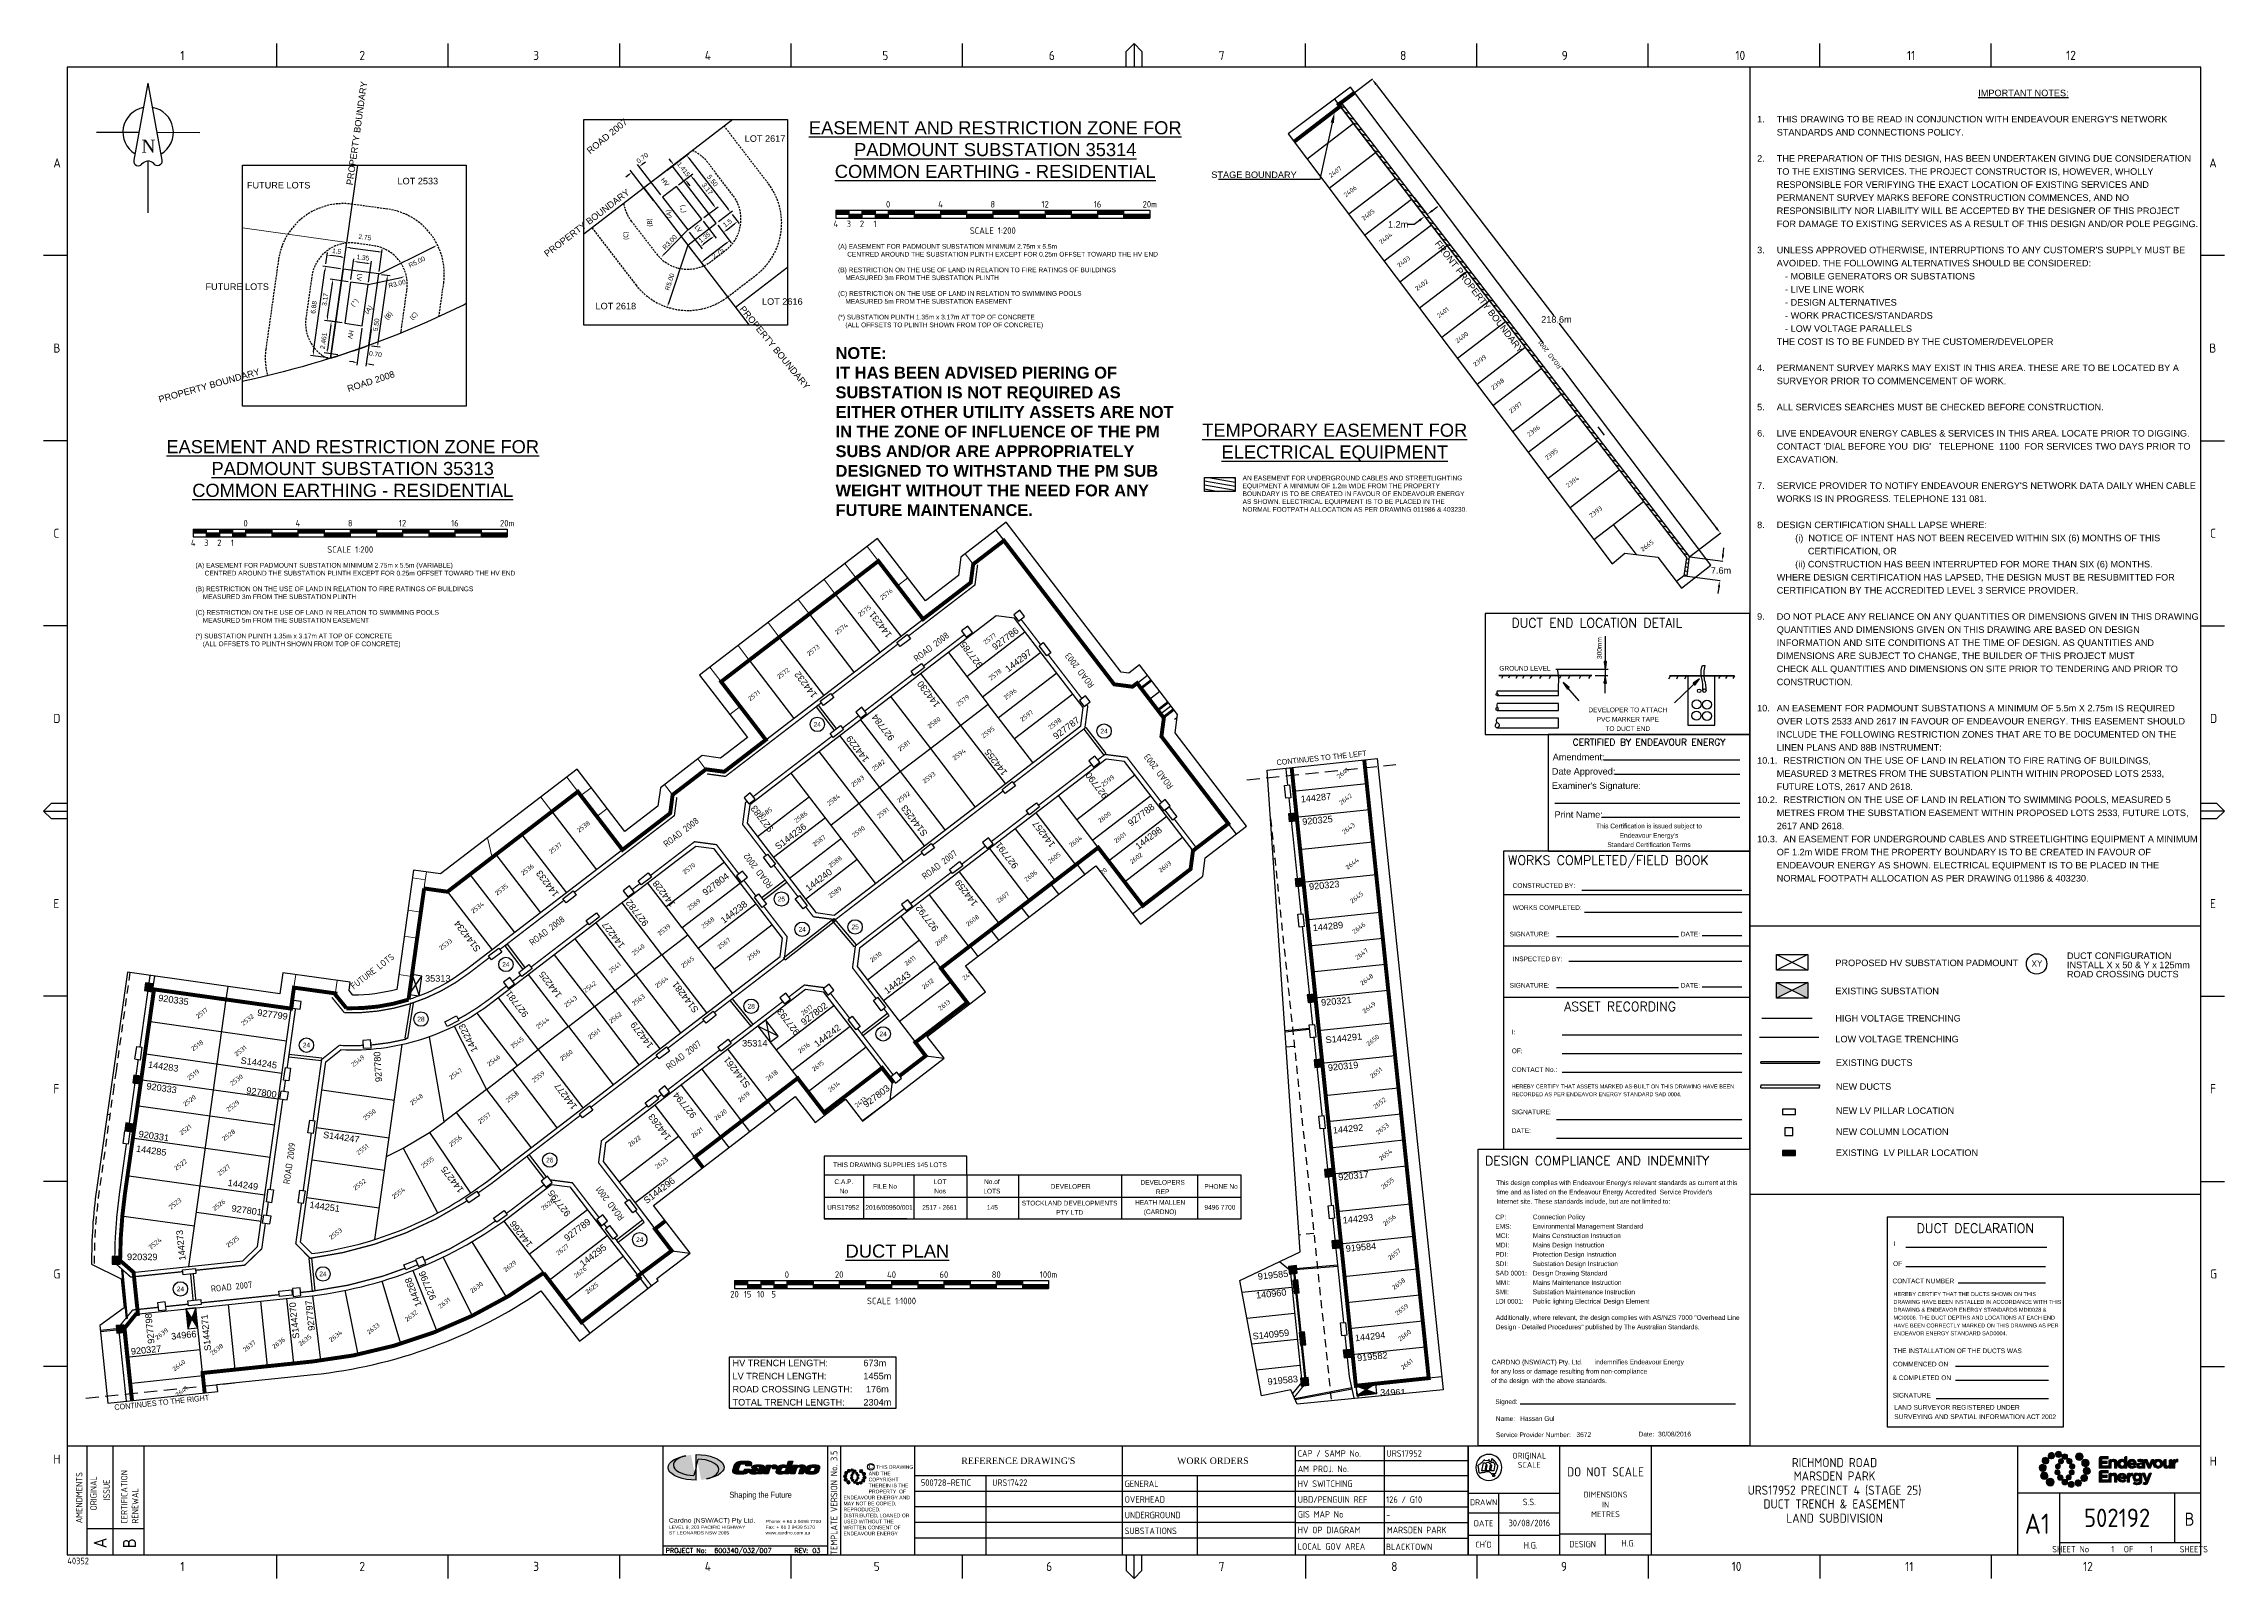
# Paper-space layout 'DUCT & EASEMENT' of a CAD drawing. Extents: x -9 to 824, y -5 to 581.
# The model-space entities are those that its viewports show. They can reach past a viewport. Long polylines and large blocks are cut down to what shows.
import ezdxf
from ezdxf import colors
from ezdxf.entities.mleader import LeaderData, LeaderLine
from ezdxf.enums import TextEntityAlignment as Align
from ezdxf.math import Vec2, Vec3

# ---------------------------------------------------------------- set-up
doc = ezdxf.new("R2010")
doc.units = 0
for name, pattern in [('Dash', [5, 3, -2]), ('DASHDOT', [7, 5, -2]), ('DASHED', [0.75, 0.5, -0.25]), ('IE Trench LV', [6.5, 5, -1.5]), ('Trench-Service', [1.5, 1, -0.5])]:
    doc.linetypes.add(name, pattern=pattern)
doc.layers.get('0').update_dxf_attribs({"color": 6})
for name, color, linetype in [('_User Notes', 7, 'Continuous'), ('_User_Boundary_Stage25', 252, 'DASHDOT'), ('_User_Continueline', 7, 'DASHED'), ('_User_Easement', 7, 'Continuous'), ('_User_Exist_Trench', 7, 'Continuous'), ('_User_xref', 6, 'Continuous'), ('Duct_SP_EXT', 7, 'Continuous'), ('Duct_SP_NEW', 2, 'Continuous'), ('Equip_SP_SL_EXT', 7, 'Continuous'), ('Notes', 7, 'Continuous'), ('Services_SP_NEW_UG', 7, 'Trench-Service'), ('Sub_SP_EXT', 7, 'Continuous'), ('Sub_SP_NEW', 2, 'Continuous'), ('SupportsUG_SP_LV_EXT', 7, 'Continuous'), ('SupportsUG_SP_LV_NEW', 2, 'Continuous'), ('SupportsUG_SP_LV_SL_EXT', 7, 'Continuous'), ('SupportsUG_SP_LV_SL_NEW', 2, 'Continuous'), ('Trench_SP_NEW', 2, 'IE Trench LV'), ('X-Masterplan_LotLayout_P2$0$D-LO-Stage 15', 251, 'Continuous'), ('X-Masterplan_LotLayout_P2$0$D-LO-Stage 16', 251, 'Continuous'), ('X-Masterplan_LotLayout_P2$0$D-LO-Stage 24', 251, 'Continuous'), ('X-Masterplan_LotLayout_P2$0$D-LO-Stage 25', 251, 'Continuous'), ('X-Masterplan_LotLayout_P2$0$D-LO-Stage 26', 251, 'Continuous'), ('X-Masterplan_LotLayout_P2$0$D-LO-Stage 27', 251, 'Continuous'), ('X-Masterplan_LotLayout_P2$0$D-LO-Stage 28', 251, 'Continuous'), ('X-Masterplan_LotLayout_P2$0$D-RD-15-23_CL', 251, 'Dash'), ('X-Masterplan_LotLayout_P2$0$D-RD-Future_BDY', 251, 'Continuous'), ('X-Masterplan_LotLayout_P2$0$D-RD-Future_CL', 251, 'Dash'), ('X-Masterplan_LotLayout_P2$0$D-RD-P1_CL', 251, 'Dash'), ('X-Masterplan_LotLayout_P2$0$D-RD-P3_BDY', 251, 'Continuous'), ('X-Masterplan_LotLayout_P2$0$D-RD-Stage15_BDY', 251, 'Continuous'), ('X-Masterplan_LotLayout_P2$0$D-RD-Stage16_BDY', 251, 'Continuous'), ('X-Masterplan_LotLayout_P2$0$D-RD-Stage24_BDY', 252, 'Continuous'), ('X-Masterplan_LotLayout_P2$0$D-RD-Stage25_BDY', 251, 'Continuous'), ('X-Masterplan_LotLayout_P2$0$D-RD-Stage26_BDY', 251, 'Continuous'), ('X-Masterplan_LotLayout_P2$0$D-RD-Stage27_BDY', 251, 'Continuous'), ('X-Masterplan_LotLayout_P2$0$D-RD-Stage28_BDY', 251, 'Continuous'), ('XR-600340-P4-CI-DESIGN (06032016)$0$CI-EWRK-BATT-BOTT', 251, 'Continuous'), ('XR-600340-P4-CI-DESIGN (06032016)$0$CI-EWRK-BATT-TICK', 251, 'Continuous'), ('XR-600340-P4-CI-DESIGN (06032016)$0$CI-ROAD-MD5-FUTR', 251, 'Continuous'), ('XR-600340-P4-CI-DESIGN (06032016)$0$CI-STRM-BASN-DETN', 251, 'Continuous'), ('XR-600340-P4-CI-DESIGN (06032016)$0$GN-ANNO-LOT-No.', 251, 'Continuous')]:
    doc.layers.add(name, color=color, linetype=linetype)
doc.layers.add('Viewports', color=6, linetype='Continuous', plot=False)
doc.styles.add('ARIAL', font='arial.ttf', dxfattribs={"height": 2})
doc.styles.add('CDD_AN-ISOCP', font='isocp.shx')
doc.styles.add('CDD_ARIALN', font='ARIALN.TTF')
doc.styles.add('CDD_ISOCP', font='isocp.shx')
doc.styles.add('COLUMN_LABEL', font='arial.ttf')
doc.styles.add('Elec', font='romand__.ttf')
doc.styles.add('iecARIAL', font='arial.ttf', dxfattribs={"height": 2})
doc.styles.add('iecISOCP', font='isocp.shx')
doc.styles.add('iecNAME', font='times.ttf')
doc.styles.add('iecTimesNewRoman', font='times.ttf')
doc.styles.add('iso', font='isocp.shx', dxfattribs={"height": 0.25})
doc.styles.add('ISO3098B', font='ISO3098B.SHX')
doc.styles.add('ISOCP', font='isocp.shx', dxfattribs={"height": 1.75})
doc.styles.add('Legend', font='calibri.ttf')
doc.styles.add('POLE_LABEL', font='arial.ttf')
doc.styles.add('ROMANS', font='romans.shx', dxfattribs={"height": 4})
doc.styles.get("Standard").update_dxf_attribs({"font": 'arial.ttf'})
doc.styles.add('XR-600340-P4-CI-DESIGN (06032016)$0$CDD_AN-ISOCP', font='isocp.shx')
doc.linetypes.add('Cable 4', pattern='A,5.25,-0.1,["o",Standard,S=2,R=0,X=1.2,Y=-0.7],-4', length=9.35)
doc.linetypes.add('IE Trench HV', pattern='A,7,-0.2,["/",Standard,S=3,R=0,X=0.6,Y=-1.4],-2.5', length=9.7)
doc.dimstyles.new('Copy(2) of Standard', dxfattribs={"dimtxt": 1.8, "dimasz": 1.5, "dimexe": 1, "dimexo": 1, "dimgap": 1, "dimtad": 1, "dimdec": 4, "dimzin": 0, "dimdsep": 46, "dimtxsty": 'Standard', "dimcen": 0.09, "dimadec": 0, "dimazin": 0, "dimtfac": 1, "dimtdec": 4, "dimtix": 1, "dimtofl": 0, "dimtmove": 1, "dimatfit": 0, "dimfxl": 1, "dimtolj": 1, "dimtzin": 0, "dimarcsym": 0})
doc.dimstyles.get("Standard").update_dxf_attribs({"dimtxt": 0.18, "dimasz": 0.18, "dimexe": 0.18, "dimexo": 0.0625, "dimgap": 0.09, "dimtad": 0, "dimtih": 1, "dimtoh": 1, "dimdec": 4, "dimzin": 0, "dimdsep": 46, "dimtxsty": 'Standard', "dimcen": 0.09, "dimadec": 0, "dimazin": 0, "dimtfac": 1, "dimtdec": 4, "dimtofl": 0, "dimtmove": 0, "dimatfit": 3, "dimfxl": 1, "dimtolj": 1, "dimtzin": 0, "dimarcsym": 0})

# ---------------------------------------------------------------- blocks, each defined once
blk = doc.blocks.new('NOTE_DUCT-DECLARATION')
at = {"color": 7, "lineweight": -3}
for p, q in [((61.11, 68.59), (7.21, 68.59)), ((60.6, 61.1), (7.21, 61.1)), ((60.6, 54.98), (27.21, 54.98)), ((61.64, 23.1), (26.21, 23.1)), ((61.64, 17.75), (26.21, 17.75)), ((61.64, 10.78), (18.71, 10.78)), ((61.64, 10.78), (18.71, 10.78))]:
    blk.add_line(p, q, dxfattribs=at)
at = {"lineweight": -3}
blk.add_lwpolyline([(0, 0), (67.43, 0), (67.43, 80.18), (0, 80.18)], close=True, dxfattribs=at)
at = {"color": 7, "lineweight": -3, "style": 'Elec'}
blk.add_text('DUCT DECLARATION', height=3.5, dxfattribs=at).set_placement((33.72, 75.91), align=Align.MIDDLE_CENTER)
at = {"color": 7, "lineweight": -3}
for s, p in [('I ', (2.44, 70.85)), ('OF', (2.31, 63.27)), ('CONTACT NUMBER ', (2.07, 56.66)), ('THE INSTALLATION OF THE DUCTS WAS ', (2.45, 29.97)), ('& COMPLETED ON', (2.11, 19.67)), ('COMMENCED ON', (2.26, 24.9)), ('SIGNATURE', (2.14, 13)), ('SIGNATURE', (2.14, 13))]:
    blk.add_text(s, height=1.79, dxfattribs=at).set_placement(p, align=Align.TOP_LEFT)
at = {"color": 7, "lineweight": -3, "insert": (2.45, 51.5), "char_height": 1.5, "attachment_point": 1, "line_spacing_factor": 1.2}
blk.add_mtext('HEREBY CERTIFY THAT THE DUCTS SHOWN ON THIS \\PDRAWING HAVE BEEN INSTALLED IN ACCORDANCE WITH THIS \\PDRAWING & ENDEAVOR ENERGY STANDARDS MDI0028 & \\PMCI0006. THE DUCT DEPTHS AND LOCATIONS AT EACH END \\PHAVE BEEN CORRECTLY MARKED ON THIS DRAWING AS PER \\PENDEAVOR ENERGY STANDARD SAD0004.', dxfattribs=at)
at = {"color": 7, "lineweight": -3, "insert": (2.75, 8.37), "char_height": 1.79, "width": 62.46, "attachment_point": 1, "line_spacing_factor": 1.2}
blk.add_mtext('LAND SURVEYOR REGISTERED UNDER SURVEYING AND SPATIAL INFORMATION ACT 2002', dxfattribs=at)
at = {"color": 7, "lineweight": -3}
for tag, p in [('DUCTDECLARATION', (11, 69.18)), ('DUCTDECLARATIONOF', (11, 61.68)), ('CONTACTNO', (28.56, 55.6)), ('COMMENCEDON', (28.56, 23.57)), ('COMPLETEDON', (28.56, 18.1)), ('SIGNATURE', (28.56, 11.3))]:
    blk.add_attdef(tag, p, '', height=1.79, dxfattribs=at)
blk = doc.blocks.new('NOTE_WORKS-COMPLETED')
at = {"lineweight": -3}
for p, q in [((94.11, 97.2), (0, 97.2)), ((94.11, 77.62), (0, 77.62)), ((93.87, 58.03), (0, 58.03))]:
    blk.add_line(p, q, dxfattribs=at)
at = {"color": 7, "linetype": 'Continuous', "lineweight": -3}
for p, q in [((30, 99), (91.13, 99)), ((31, 90.55), (91.13, 90.55)), ((20.3, 81.37), (66.83, 81.37)), ((75.92, 81.71), (91.13, 81.71)), ((25, 71.88), (91.13, 71.88)), ((20.3, 61.78), (66.83, 61.78)), ((75.92, 62.13), (91.13, 62.13)), ((22.5, 43.79), (91.13, 43.79)), ((22.5, 36.59), (91.13, 36.59)), ((22.5, 29.42), (91.13, 29.42)), ((20.3, 11.37), (91.13, 11.37)), ((20.3, 4.28), (91.13, 4.28))]:
    blk.add_line(p, q, dxfattribs=at)
at = {"lineweight": -3}
blk.add_lwpolyline([(0, 0), (94.11, 0), (94.11, 113.95), (0, 113.95)], close=True, dxfattribs=at)
at = {"color": 7, "lineweight": -3, "style": 'Elec'}
blk.add_text('WORKS COMPLETED/FIELD BOOK', height=3.5, dxfattribs=at).set_placement((1.75, 110.45), align=Align.MIDDLE_LEFT)
at = {"color": 7, "lineweight": -3}
for s, p in [('CONSTRUCTED BY:', (3.51, 100.79)), ('WORKS COMPLETED:', (3.52, 92.34)), ('INSPECTED BY:', (3.52, 72.76))]:
    blk.add_text(s, height=1.79, dxfattribs=at).set_placement(p, align=Align.MIDDLE_LEFT)
for s, p in [('SIGNATURE:', (10, 82.23)), ('DATE:', (71.45, 82.23)), ('SIGNATURE:', (10, 62.65)), ('DATE:', (71.45, 62.65))]:
    blk.add_text(s, height=1.79, dxfattribs=at).set_placement(p, align=Align.MIDDLE_CENTER)
at = {"color": 7, "lineweight": -3, "style": 'Elec'}
blk.add_text('ASSET RECORDING', height=3.5, dxfattribs=at).set_placement((23.19, 56.32), align=Align.TOP_LEFT)
at = {"color": 7, "lineweight": -3, "insert": (3.17, 45.68), "char_height": 1.79, "width": 89.6105, "attachment_point": 1, "line_spacing_factor": 1.2}
blk.add_mtext('I:\\P\\POF:\\P\\PCONTACT No.:\\P{\\H0.83799x;\\PHEREBY CERTIFY THAT ASSETS MARKED AS-BUILT ON THIS DRAWING HAVE BEEN\\PRECORDED AS PER ENDEAVOR ENERGY STANDARD SAD 0004.}\\P\\PSIGNATURE:\\P\\PDATE:', dxfattribs=at)
at = {"color": 7, "lineweight": -3}
for tag, p in [('CONSTRUCTEDBY', (32.92, 99.87)), ('WORKSCOMPLETED', (32.93, 91.44)), ('SIGNATURE', (23.86, 81.87)), ('DATE', (77.31, 82.21)), ('INSPECTEDBY', (25.68, 72.38)), ('SIGNATURE', (24.59, 62.28)), ('DATE', (77.75, 62.63)), ('ASSETRECORD', (28.77, 44.53)), ('ASSETRECORDOF', (28.5, 37.33)), ('CONTACTNO', (28.5, 30.15)), ('SIGNATURE', (31.79, 12.95)), ('DATE', (32, 5.02))]:
    blk.add_attdef(tag, p, '', height=1.79, dxfattribs=at)
blk = doc.blocks.new('NOTE_CERTIFIED-BY-IE')
at = {"color": 7, "linetype": 'Continuous', "lineweight": -3}
for p, q in [((21.25, 34.9), (73.15, 34.9)), ((25.46, 29.41), (73.15, 29.41)), ((2.51, 18.32), (73.15, 18.32)), ((20.45, 12.96), (73.15, 12.96))]:
    blk.add_line(p, q, dxfattribs=at)
blk.add_lwpolyline([(0, 0), (76.98, 0), (76.98, 44.52), (0, 44.52)], close=True)
at = {"color": 7, "lineweight": -3, "style": 'Elec'}
blk.add_text('CERTIFIED BY ENDEAVOUR ENERGY', height=2.52, dxfattribs=at).set_placement((38.51, 41.58), align=Align.MIDDLE_CENTER)
at = {"color": 7, "lineweight": -3}
for s, p in [('Amendment:', (1.7, 35.94)), ('Date Approved:', (1.37, 30.47)), ("Examiner's Signature:", (1.37, 25.01))]:
    blk.add_text(s, height=2.5, dxfattribs=at).set_placement(p, align=Align.MIDDLE_LEFT)
blk.add_text('Print Name:', height=2.5, dxfattribs=at).set_placement((2.4, 11.95), align=Align.BOTTOM_LEFT)
at = {"color": 7, "lineweight": -3, "insert": (38.49, 5.99), "char_height": 1.79, "attachment_point": 5, "line_spacing_factor": 1.2}
blk.add_mtext("This Certification is issued subject to \\PEndeavour Energy's \\PStandard Certification Terms", dxfattribs=at)
blk = doc.blocks.new('NOTE_DESIGN-COMPLIANCE')
blk.add_line((16, 16.01), (98.33, 16.01))
blk.add_lwpolyline([(0, 113.3), (103.74, 113.3), (103.74, 0), (0, 0)], close=True)
at = {"color": 7, "lineweight": -3, "style": 'Elec'}
blk.add_text('DESIGN COMPLIANCE AND INDEMNITY', height=3.5, dxfattribs=at).set_placement((2.6, 106.13), align=Align.BOTTOM_LEFT)
at = {"color": 7, "lineweight": -3}
for s, p in [('Signed:', (6.54, 17.75)), ('Name:', (6.71, 11.32)), ('Service Provider Number:', (6.76, 5.11)), ('Date: ', (61.29, 5.38))]:
    blk.add_text(s, height=1.79, dxfattribs=at).set_placement(p, align=Align.TOP_LEFT)
at = {"color": 7, "lineweight": -3, "char_height": 1.79, "line_spacing_factor": 1.2}
for s, insert, attachment_point in [("This design complies with Endeavour Energy's relevant standards as current at this \\Ptime and as listed on the Endeavour Energy Accredited  Service Provider's\\PInternet site. These standards include, but are not limited to:", (6.92, 92.16), 7), ('CP:^I^IConnection Policy\\PEMS:^I^IEnvironmental Management Standard\\PMCI:^I^IMains Construction Instruction\\PMDI:^I^IMains Design Instruction\\PPDI:^I^IProtection Design Instruction\\PSDI:^I^ISubstation Design Instruction\\PSAD 0001:^IDesign Drawing Standard\\PMMI:^I^IMains Maintenance Instruction\\PSMI:^I^ISubstation Maintenance Instruction\\PLDI 0001:^IPublic lighting Electrical Design Element ', (6.53, 88.36), 1), ('\\PAdditionally, where relevant, the design complies with AS/NZS 7000 "Overhead Line\\PDesign - Detailed Procedures" published by The Australian Standards.', (6.7, 53.5), 1), ('                                                         indemnifies Endeavour Energy \\Pfor any loss or damage resulting from non-compliance \\Pof the design  with the above standards.', (4.93, 32.94), 1)]:
    blk.add_mtext(s, dxfattribs=dict(at, insert=insert, attachment_point=attachment_point))
at = {"ltscale": 0.5}
for tag, p in [('COMPANYNAME', (5.15, 31.1)), ('NAME', (16, 9.52)), ('SPN', (37.54, 3.38)), ('DATE', (68.73, 3.59))]:
    blk.add_attdef(tag, p, '', height=1.8, dxfattribs=at)
blk = doc.blocks.new('NOTE_DUCT-END-DETAIL')
for p, q in [((45.883142, 37.545951), (45.883142, 24.956978)), ((45.648767, 27.925728), (45.648767, 26.753853)), ((45.726892, 27.925728), (45.726892, 26.128853)), ((45.805017, 27.925728), (45.805017, 25.503853)), ((45.883142, 27.925728), (45.883142, 24.956978)), ((45.961267, 27.925728), (45.961267, 25.503853)), ((46.039392, 27.925728), (46.039392, 26.128853)), ((46.117517, 27.925728), (46.117517, 26.753853)), ((46.273767, 27.925728), (46.273767, 27.300728)), ((82.976447, 26.385314), (84.055803, 26.350148)), ((6.786157, 22.491651), (6.158539, 21.439165)), ((9.453954, 22.552283), (8.826336, 21.499796)), ((12.268824, 22.508369), (11.641206, 21.455883)), ((14.87599, 22.508369), (14.248372, 21.455883)), ((17.821137, 22.431019), (17.193519, 21.378533)), ((21.416346, 22.500269), (20.788728, 21.447782)), ((25.001494, 22.387106), (24.373876, 21.334619)), ((27.002662, 24.956978), (46.993508, 24.956978)), ((28.942559, 22.508369), (28.31494, 21.455883)), ((35.908784, 12.844093), (29.803783, 19.935884)), ((31.740629, 17.685972), (29.803783, 19.935884)), ((31.681421, 17.635003), (30.101362, 19.470457)), ((31.799838, 17.736942), (30.219779, 19.572396)), ((31.622213, 17.584033), (30.449911, 18.945822)), ((31.859046, 17.787912), (30.686744, 19.1497)), ((31.563005, 17.533063), (30.79846, 18.421186)), ((31.444588, 17.431124), (31.036831, 17.90479)), ((31.918254, 17.838881), (31.153709, 18.727004)), ((32.03667, 17.940821), (31.628913, 18.414486)), ((32.337937, 22.387106), (31.710319, 21.334619)), ((36.460897, 22.326474), (35.833279, 21.273987)), ((40.072994, 22.431019), (39.445376, 21.378533)), ((41.975059, 22.576326), (46.869083, 22.576326)), ((45.648767, 19.607576), (45.648767, 20.779451)), ((45.726892, 19.607576), (45.726892, 21.404451)), ((45.805017, 19.607576), (45.805017, 22.029451)), ((45.883142, 24.956978), (45.883142, 22.576326)), ((45.883142, 15.820965), (45.883142, 22.576326)), ((45.883142, 19.607576), (45.883142, 22.576326)), ((45.961267, 19.607576), (45.961267, 22.029451)), ((46.039392, 19.607576), (46.039392, 21.404451)), ((46.117517, 19.607576), (46.117517, 20.779451)), ((46.273767, 19.607576), (46.273767, 20.232576)), ((70.635531, 22.257162), (70.007913, 21.204676)), ((72.368199, 12.078092), (81.859722, 21.330754)), ((73.656182, 22.257162), (73.028564, 21.204676)), ((76.786013, 22.257162), (76.158395, 21.204676)), ((79.461249, 19.53816), (79.908786, 19.974435)), ((79.570318, 19.426276), (80.40945, 20.244291)), ((79.624852, 19.370334), (80.911521, 20.624623)), ((79.679386, 19.314392), (81.413593, 21.004956)), ((79.733921, 19.25845), (81.859722, 21.330754)), ((79.788455, 19.202508), (81.522661, 20.893072)), ((79.842989, 19.146565), (81.129659, 20.400855)), ((79.897524, 19.090623), (80.736656, 19.908638)), ((80.006592, 18.978739), (80.454129, 19.415014)), ((89.759831, 22.491651), (89.132213, 21.439165)), ((92.391473, 22.491651), (91.763854, 21.439165)), ((95.232529, 22.491651), (94.604911, 21.439165))]:
    blk.add_line(p, q)
at = {"color": 1}
for p, q in [((45.492517, 27.925728), (45.492517, 27.300728)), ((45.492517, 19.607576), (45.492517, 20.232576))]:
    blk.add_line(p, q, dxfattribs=at)
at = {"color": 7, "lineweight": 40}
for p, q in [((5.152012, 22.541857), (40.730815, 22.541857)), ((70.401899, 22.491651), (95.232529, 22.491651))]:
    blk.add_line(p, q, dxfattribs=at)
for points in [[(0, 0), (101.065272, 0), (101.065272, 46.282227), (0, 46.282227)], [(45.883142, 24.956978), (46.351892, 27.925728), (45.414392, 27.925728)], [(29.803783, 19.935884), (31.38538, 17.380155), (32.095879, 17.99179)], [(45.883142, 22.576326), (45.414392, 19.607576), (46.351892, 19.607576)], [(81.859722, 21.330754), (79.406715, 19.594103), (80.061127, 18.922797)]]:
    blk.add_lwpolyline(points, close=True)
for points in [[(83.108178, 17.079517, 0.100456), (82.757067, 21.391338, -0.144441), (82.976447, 26.385314)], [(84.381094, 16.746876, 0.102124), (83.819669, 20.840359, -0.096925), (84.055803, 26.350148)], [(4.591771, 11.814853, 0.277777), (4.82269, 10.125576, -0.610901), (4.317934, 9.156444, -0.397292), (4.550882, 10.613957)], [(4.533738, 16.621736, 0.324985), (4.736854, 15.573632, -0.953514), (4.272589, 14.935267, -0.417639), (4.501628, 15.93112)], [(4.889172, 4.344936, -0.805081), (4.246565, 2.566557, -0.436908), (4.506967, 4.619757)], [(4.605285, 6.276742, 0.550641), (4.889172, 4.344936)]]:
    blk.add_lwpolyline(points, format="xyb")
at = {"color": 7, "lineweight": 30}
blk.add_lwpolyline([(28.016566, 16.772023, -0.069258), (28.099516, 20.007056, 0.073869), (27.552553, 24.956978)], format="xyb", dxfattribs=at)
for points in [[(77.471942, 22.416483), (77.471942, 3.559802), (87.792954, 3.559802), (87.792954, 22.491651)], [(4.562755, 14.877234), (27.988926, 14.877234), (27.988926, 16.621736), (4.533738, 16.621736)], [(4.591771, 9.219001), (28.010544, 9.219001), (28.010544, 11.814853), (4.591771, 11.814853)], [(4.605285, 2.586337), (28.045411, 2.586337), (28.045411, 6.276742), (4.605285, 6.276742)]]:
    blk.add_lwpolyline(points)
for centre, radius in [((81.755144, 16.703674), 0.672328), ((83.709526, 16.778843), 0.672328), ((80.72888, 7.187486), 1.726395), ((80.766336, 11.526072), 1.726395), ((84.715121, 11.458305), 1.726395), ((84.771964, 7.138802), 1.726395)]:
    blk.add_circle(centre, radius)
at = {"color": 7, "style": 'Elec'}
blk.add_text('DUCT END LOCATION DETAIL', height=3.5, dxfattribs=at).set_placement((10.015299, 42.66532), align=Align.MIDDLE_LEFT)
at = {"color": 7}
blk.add_text('300mm', height=1.79, rotation=90.013556, dxfattribs=at).set_placement((45.053203, 33.045951), align=Align.BOTTOM_CENTER)
blk.add_text('GROUND LEVEL', height=1.79, dxfattribs=at).set_placement((15.181501, 23.878605), align=Align.BOTTOM_CENTER)
at = {"color": 7, "insert": (54.468199, 1.338092), "char_height": 1.79, "attachment_point": 8, "line_spacing_factor": 1.2}
blk.add_mtext('DEVELOPER TO ATTACH\\PPVC MARKER TAPE \\PTO DUCT END', dxfattribs=at)
blk = doc.blocks.new('NOTE_TRENCH-LENGTH')
blk.add_lwpolyline([(0, -2.26), (63.75, -2.26), (63.75, 17.28), (0, 17.28)], close=True)
at = {"color": 7, "lineweight": -3, "insert": (1.25, 7.5), "char_height": 2.5, "width": 61.8782, "attachment_point": 4, "line_spacing_factor": 1.2}
blk.add_mtext('HV TRENCH LENGTH:^I^I673m\\PLV TRENCH LENGTH:^I^I1455m\\PROAD CROSSING LENGTH:^I 176m\\PTOTAL TRENCH LENGTH:^I2304m', dxfattribs=at)
blk = doc.blocks.new('*U34')
for p, q in [((-60, 7.82), (60, 7.82)), ((-60, 7.82), (-60, 4.82)), ((-60, 6.32), (60, 6.32)), ((-60, 4.82), (60, 4.82)), ((-55, 7.82), (-55, 4.82)), ((-50, 7.82), (-50, 4.82)), ((-45, 7.82), (-45, 4.82)), ((-40, 7.82), (-40, 4.82)), ((-30, 7.82), (-30, 4.82)), ((-20, 7.82), (-20, 4.82)), ((-10, 7.82), (-10, 4.82)), ((0, 7.82), (0, 4.82)), ((10, 7.82), (10, 4.82)), ((20, 7.82), (20, 4.82)), ((30, 7.82), (30, 4.82)), ((40, 7.82), (40, 4.82)), ((50, 7.82), (50, 4.82)), ((60, 7.82), (60, 4.82))]:
    blk.add_line(p, q)
for points in [[(-60, 7.82), (-60, 6.32), (-55, 7.82), (-55, 6.32)], [(-55, 6.32), (-55, 4.82), (-50, 6.32), (-50, 4.82)], [(-50, 7.82), (-50, 6.32), (-45, 7.82), (-45, 6.32)], [(-45, 6.32), (-45, 4.82), (-40, 6.32), (-40, 4.82)], [(-40, 7.82), (-40, 6.32), (-30, 7.82), (-30, 6.32)], [(-30, 6.32), (-30, 4.82), (-20, 6.32), (-20, 4.82)], [(-20, 7.82), (-20, 6.32), (-10, 7.82), (-10, 6.32)], [(-10, 6.32), (-10, 4.82), (0, 6.32), (0, 4.82)], [(0, 7.82), (0, 6.32), (10, 7.82), (10, 6.32)], [(10, 6.32), (10, 4.82), (20, 6.32), (20, 4.82)], [(20, 7.82), (20, 6.32), (30, 7.82), (30, 6.32)], [(30, 6.32), (30, 4.82), (40, 6.32), (40, 4.82)], [(40, 7.82), (40, 6.32), (50, 7.82), (50, 6.32)], [(50, 6.32), (50, 4.82), (60, 6.32), (60, 4.82)]]:
    blk.add_solid(points)
at = {"style": 'ISO3098B'}
for s, p in [('0', (-40, 8.82)), ('20', (-20, 8.82)), ('40', (0, 8.82)), ('60', (20, 8.82)), ('80', (40, 8.82)), ('100m', (60, 8.82))]:
    blk.add_text(s, height=2.5, dxfattribs=at).set_placement(p, align=Align.CENTER)
for s, p in [('20', (-60, 3.82)), ('15', (-55, 3.82)), ('10', (-50, 3.82)), ('5', (-45, 3.82))]:
    blk.add_text(s, height=2.5, dxfattribs=at).set_placement(p, align=Align.TOP_CENTER)
blk.add_text('SCALE 1:1000', height=2.5, dxfattribs=at).set_placement((0, 0), align=Align.MIDDLE)
blk = doc.blocks.new('*U58')
blk.add_hatch(color=256).paths.add_polyline_path([(-2.475, 0.99), (-2.475, -0.99), (2.475, -0.99), (2.475, 0.99)])
blk.add_lwpolyline([(-2.475, -0.99), (2.475, -0.99), (2.475, 0.99), (-2.475, 0.99)], close=True)
for tag, p, flags in [('OWNED_BY', (0, -0.2), 9), ('STATE', (0, -0.4), 9), ('SUPPORT_TYPE', (0, -0.6), 9), ('STREETNAME', (0, -1.8), 9), ('SUBURB', (0, -2), 1), ('USAGE', (0, -0.8), 9), ('LEGEND', (0, -1), 9), ('LOCATION', (0, -1.2), 9), ('NOTES', (0, -1.4), 9), ('PARENT', (0, -1.6), 9)]:
    blk.add_attdef(tag, p, '', height=0.2, dxfattribs=dict(flags=flags))
at = {"style": 'iecARIAL', "flags": 8}
blk.add_attdef('ASSET_NUM', (1.5, 3.5), '', height=2.5, dxfattribs=at)
blk = doc.blocks.new('EE_LOGO_SMALL')
at = {"layer": 'Notes'}
h = blk.add_hatch(color=256, dxfattribs=at)
edge = h.paths.add_edge_path()
edge.add_spline(control_points=[(-8.4, 2), (-9.2, 2), (-9.8, 1.4), (-9.8, 0.7), (-9.9, -0.1), (-9.3, -0.7), (-8.6, -0.8), (-7.8, -0.8), (-7.2, -0.2), (-7.1, 0.5), (-7.1, 1.3), (-7.7, 1.9), (-8.4, 2)], knot_values=[0, 0, 0, 0, 1, 1, 1, 2, 2, 2, 3, 3, 3, 4, 4, 4, 4], degree=3, periodic=0)
h = blk.add_hatch(color=256, dxfattribs=at)
edge = h.paths.add_edge_path()
edge.add_spline(control_points=[(-6.8, 4.5), (-7.4, 4.8), (-8.2, 4.6), (-8.6, 4), (-8.9, 3.4), (-8.7, 2.6), (-8.1, 2.2), (-7.5, 1.9), (-6.7, 2.1), (-6.3, 2.7), (-6, 3.3), (-6.2, 4.1), (-6.8, 4.5)], knot_values=[0, 0, 0, 0, 1, 1, 1, 2, 2, 2, 3, 3, 3, 4, 4, 4, 4], degree=3, periodic=0)
h = blk.add_hatch(color=256, dxfattribs=at)
edge = h.paths.add_edge_path()
edge.add_spline(control_points=[(-4.2, 5.9), (-4.6, 6.5), (-5.3, 6.6), (-5.9, 6.3), (-6.4, 5.9), (-6.6, 5.1), (-6.2, 4.6), (-5.9, 4), (-5.1, 3.8), (-4.6, 4.2), (-4, 4.6), (-3.8, 5.3), (-4.2, 5.9)], knot_values=[0, 0, 0, 0, 1, 1, 1, 2, 2, 2, 3, 3, 3, 4, 4, 4, 4], degree=3, periodic=0)
h = blk.add_hatch(color=256, dxfattribs=at)
edge = h.paths.add_edge_path()
edge.add_spline(control_points=[(-1.3, 5.9), (-1.4, 6.5), (-2, 7), (-2.6, 6.9), (-3.3, 6.9), (-3.7, 6.3), (-3.7, 5.6), (-3.6, 5), (-3, 4.5), (-2.4, 4.6), (-1.7, 4.7), (-1.3, 5.2), (-1.3, 5.9)], knot_values=[0, 0, 0, 0, 1, 1, 1, 2, 2, 2, 3, 3, 3, 4, 4, 4, 4], degree=3, periodic=0)
h = blk.add_hatch(color=256, dxfattribs=at)
edge = h.paths.add_edge_path()
edge.add_spline(control_points=[(-2.5, 2.1), (-3, 2.2), (-3.5, 1.9), (-3.6, 1.3), (-3.7, 0.8), (-3.4, 0.3), (-2.9, 0.2), (-2.4, 0.1), (-1.9, 0.4), (-1.8, 0.9), (-1.7, 1.5), (-2, 2), (-2.5, 2.1)], knot_values=[0, 0, 0, 0, 1, 1, 1, 2, 2, 2, 3, 3, 3, 4, 4, 4, 4], degree=3, periodic=0)
h = blk.add_hatch(color=256, dxfattribs=at)
edge = h.paths.add_edge_path()
edge.add_spline(control_points=[(1, 4.9), (1, 4.3), (0.5, 3.8), (-0.1, 3.8), (-0.7, 3.8), (-1.2, 4.3), (-1.2, 4.9), (-1.2, 5.5), (-0.7, 6), (-0.1, 6), (0.5, 6), (1, 5.5), (1, 4.9)], knot_values=[0, 0, 0, 0, 1, 1, 1, 2, 2, 2, 3, 3, 3, 4, 4, 4, 4], degree=3, periodic=0)
edge = h.paths.add_edge_path()
edge.add_spline(control_points=[(-1.4, 4), (-1.9, 4.1), (-2.4, 3.8), (-2.5, 3.3), (-2.6, 2.7), (-2.3, 2.2), (-1.8, 2.1), (-1.3, 2), (-0.7, 2.3), (-0.6, 2.9), (-0.5, 3.4), (-0.9, 3.9), (-1.4, 4)], knot_values=[0, 0, 0, 0, 1, 1, 1, 2, 2, 2, 3, 3, 3, 4, 4, 4, 4], degree=3, periodic=0)
h = blk.add_hatch(color=256, dxfattribs=at)
edge = h.paths.add_edge_path()
edge.add_spline(control_points=[(2.3, 2.4), (2.8, 2.8), (2.8, 3.4), (2.4, 3.9), (2, 4.3), (1.4, 4.3), (0.9, 3.9), (0.5, 3.6), (0.5, 2.9), (0.9, 2.5), (1.2, 2), (1.9, 2), (2.3, 2.4)], knot_values=[0, 0, 0, 0, 1, 1, 1, 2, 2, 2, 3, 3, 3, 4, 4, 4, 4], degree=3, periodic=0)
edge = h.paths.add_edge_path()
edge.add_spline(control_points=[(1, 4.9), (1, 4.3), (0.5, 3.8), (-0.1, 3.8), (-0.7, 3.8), (-1.2, 4.3), (-1.2, 4.9), (-1.2, 5.5), (-0.7, 6), (-0.1, 6), (0.5, 6), (1, 5.5), (1, 4.9)], knot_values=[0, 0, 0, 0, 1, 1, 1, 2, 2, 2, 3, 3, 3, 4, 4, 4, 4], degree=3, periodic=0)
h = blk.add_hatch(color=256, dxfattribs=at)
edge = h.paths.add_edge_path()
edge.add_spline(control_points=[(1, 4.9), (1, 4.3), (0.5, 3.8), (-0.1, 3.8), (-0.7, 3.8), (-1.2, 4.3), (-1.2, 4.9), (-1.2, 5.5), (-0.7, 6), (-0.1, 6), (0.5, 6), (1, 5.5), (1, 4.9)], knot_values=[0, 0, 0, 0, 1, 1, 1, 2, 2, 2, 3, 3, 3, 4, 4, 4, 4], degree=3, periodic=0)
edge = h.paths.add_edge_path(flags=16)
edge.add_spline(control_points=[(1, 4.9), (1, 4.3), (0.5, 3.8), (-0.1, 3.8), (-0.7, 3.8), (-1.2, 4.3), (-1.2, 4.9), (-1.2, 5.5), (-0.7, 6), (-0.1, 6), (0.5, 6), (1, 5.5), (1, 4.9)], knot_values=[0, 0, 0, 0, 1, 1, 1, 2, 2, 2, 3, 3, 3, 4, 4, 4, 4], degree=3, periodic=0)
h = blk.add_hatch(color=256, dxfattribs=at)
edge = h.paths.add_edge_path()
edge.add_spline(control_points=[(3, 0.2), (3.5, 0.3), (3.8, 0.9), (3.7, 1.4), (3.6, 1.9), (3, 2.3), (2.5, 2.1), (1.9, 2), (1.6, 1.4), (1.8, 0.9), (1.9, 0.4), (2.5, 0.1), (3, 0.2)], knot_values=[0, 0, 0, 0, 1, 1, 1, 2, 2, 2, 3, 3, 3, 4, 4, 4, 4], degree=3, periodic=0)
h = blk.add_hatch(color=256, dxfattribs=at)
edge = h.paths.add_edge_path()
edge.add_spline(control_points=[(7, 4.9), (7, 4), (6.3, 3.4), (5.5, 3.4), (4.6, 3.4), (4, 4), (4, 4.9), (4, 5.7), (4.6, 6.4), (5.5, 6.4), (6.3, 6.4), (7, 5.7), (7, 4.9)], knot_values=[0, 0, 0, 0, 1, 1, 1, 2, 2, 2, 3, 3, 3, 4, 4, 4, 4], degree=3, periodic=0)
h = blk.add_hatch(color=256, dxfattribs=at)
edge = h.paths.add_edge_path()
edge.add_spline(control_points=[(8.4, 1.1), (9.1, 1.5), (9.4, 2.3), (9.1, 3), (8.8, 3.7), (7.9, 4.1), (7.2, 3.8), (6.5, 3.4), (6.2, 2.6), (6.5, 1.9), (6.8, 1.2), (7.7, 0.8), (8.4, 1.1)], knot_values=[0, 0, 0, 0, 1, 1, 1, 2, 2, 2, 3, 3, 3, 4, 4, 4, 4], degree=3, periodic=0)
h = blk.add_hatch(color=256, dxfattribs=at)
edge = h.paths.add_edge_path()
edge.add_spline(control_points=[(8.3, -1.9), (9, -1.9), (9.7, -1.4), (9.7, -0.6), (9.7, 0.1), (9.2, 0.8), (8.4, 0.8), (7.7, 0.8), (7, 0.3), (7, -0.5), (6.9, -1.2), (7.5, -1.9), (8.3, -1.9)], knot_values=[0, 0, 0, 0, 1, 1, 1, 2, 2, 2, 3, 3, 3, 4, 4, 4, 4], degree=3, periodic=0)
h = blk.add_hatch(color=256, dxfattribs=at)
edge = h.paths.add_edge_path()
edge.add_spline(control_points=[(-8.5, -1.1), (-9.2, -1.4), (-9.6, -2.3), (-9.3, -3), (-8.9, -3.7), (-8.1, -4), (-7.4, -3.7), (-6.7, -3.4), (-6.3, -2.5), (-6.6, -1.8), (-7, -1.1), (-7.8, -0.8), (-8.5, -1.1)], knot_values=[0, 0, 0, 0, 1, 1, 1, 2, 2, 2, 3, 3, 3, 4, 4, 4, 4], degree=3, periodic=0)
h = blk.add_hatch(color=256, dxfattribs=at)
edge = h.paths.add_edge_path()
edge.add_spline(control_points=[(-7.1, -4.8), (-7.1, -4), (-6.5, -3.3), (-5.6, -3.3), (-4.8, -3.3), (-4.1, -4), (-4.1, -4.8), (-4.1, -5.7), (-4.8, -6.3), (-5.6, -6.3), (-6.5, -6.3), (-7.1, -5.7), (-7.1, -4.8)], knot_values=[0, 0, 0, 0, 1, 1, 1, 2, 2, 2, 3, 3, 3, 4, 4, 4, 4], degree=3, periodic=0)
h = blk.add_hatch(color=256, dxfattribs=at)
edge = h.paths.add_edge_path()
edge.add_spline(control_points=[(-3.1, -0.2), (-3.7, -0.3), (-4, -0.8), (-3.8, -1.4), (-3.7, -1.9), (-3.2, -2.2), (-2.6, -2.1), (-2.1, -1.9), (-1.8, -1.4), (-1.9, -0.9), (-2.1, -0.3), (-2.6, 0), (-3.1, -0.2)], knot_values=[0, 0, 0, 0, 1, 1, 1, 2, 2, 2, 3, 3, 3, 4, 4, 4, 4], degree=3, periodic=0)
h = blk.add_hatch(color=256, dxfattribs=at)
edge = h.paths.add_edge_path()
edge.add_spline(control_points=[(-2.5, -2.3), (-2.9, -2.7), (-3, -3.4), (-2.6, -3.8), (-2.2, -4.2), (-1.5, -4.3), (-1.1, -3.9), (-0.7, -3.5), (-0.6, -2.8), (-1, -2.4), (-1.4, -2), (-2, -1.9), (-2.5, -2.3)], knot_values=[0, 0, 0, 0, 1, 1, 1, 2, 2, 2, 3, 3, 3, 4, 4, 4, 4], degree=3, periodic=0)
h = blk.add_hatch(color=256, dxfattribs=at)
edge = h.paths.add_edge_path()
edge.add_spline(control_points=[(-1.2, -4.8), (-1.2, -4.2), (-0.7, -3.7), (-0.1, -3.7), (0.5, -3.7), (1, -4.2), (1, -4.8), (1, -5.4), (0.5, -5.9), (-0.1, -5.9), (-0.7, -5.9), (-1.2, -5.4), (-1.2, -4.8)], knot_values=[0, 0, 0, 0, 1, 1, 1, 2, 2, 2, 3, 3, 3, 4, 4, 4, 4], degree=3, periodic=0)
h = blk.add_hatch(color=256, dxfattribs=at)
edge = h.paths.add_edge_path()
edge.add_spline(control_points=[(1.2, -3.9), (1.7, -4.1), (2.2, -3.7), (2.3, -3.2), (2.5, -2.7), (2.1, -2.2), (1.6, -2.1), (1.1, -2), (0.6, -2.3), (0.5, -2.8), (0.4, -3.3), (0.7, -3.8), (1.2, -3.9)], knot_values=[0, 0, 0, 0, 1, 1, 1, 2, 2, 2, 3, 3, 3, 4, 4, 4, 4], degree=3, periodic=0)
h = blk.add_hatch(color=256, dxfattribs=at)
edge = h.paths.add_edge_path()
edge.add_spline(control_points=[(1.2, -5.8), (1.3, -6.5), (1.8, -6.9), (2.5, -6.9), (3.1, -6.8), (3.6, -6.2), (3.5, -5.6), (3.4, -5), (2.9, -4.5), (2.2, -4.6), (1.6, -4.6), (1.1, -5.2), (1.2, -5.8)], knot_values=[0, 0, 0, 0, 1, 1, 1, 2, 2, 2, 3, 3, 3, 4, 4, 4, 4], degree=3, periodic=0)
h = blk.add_hatch(color=256, dxfattribs=at)
edge = h.paths.add_edge_path()
edge.add_spline(control_points=[(2.4, -2), (2.9, -2.1), (3.4, -1.8), (3.5, -1.3), (3.6, -0.8), (3.3, -0.3), (2.8, -0.2), (2.2, -0.1), (1.7, -0.4), (1.6, -0.9), (1.5, -1.4), (1.8, -1.9), (2.4, -2)], knot_values=[0, 0, 0, 0, 1, 1, 1, 2, 2, 2, 3, 3, 3, 4, 4, 4, 4], degree=3, periodic=0)
h = blk.add_hatch(color=256, dxfattribs=at)
edge = h.paths.add_edge_path()
edge.add_spline(control_points=[(4, -5.8), (4.4, -6.4), (5.2, -6.6), (5.7, -6.2), (6.3, -5.8), (6.5, -5.1), (6.1, -4.5), (5.7, -4), (5, -3.8), (4.4, -4.2), (3.8, -4.5), (3.7, -5.3), (4, -5.8)], knot_values=[0, 0, 0, 0, 1, 1, 1, 2, 2, 2, 3, 3, 3, 4, 4, 4, 4], degree=3, periodic=0)
h = blk.add_hatch(color=256, dxfattribs=at)
edge = h.paths.add_edge_path()
edge.add_spline(control_points=[(6.7, -4.4), (7.3, -4.8), (8.1, -4.6), (8.4, -4), (8.8, -3.3), (8.6, -2.6), (8, -2.2), (7.3, -1.8), (6.6, -2.1), (6.2, -2.7), (5.8, -3.3), (6, -4.1), (6.7, -4.4)], knot_values=[0, 0, 0, 0, 1, 1, 1, 2, 2, 2, 3, 3, 3, 4, 4, 4, 4], degree=3, periodic=0)
at = {"layer": 'Notes', "lineweight": 0}
for points in [[(1.8, 2.1), (1.8, 2.1)], [(-2, -2.1), (-2, -2.1)]]:
    blk.add_lwpolyline(points, dxfattribs=at)
for points in [[(-8.4, 2), (-9.2, 2), (-9.8, 1.4), (-9.8, 0.7), (-9.9, -0.1), (-9.3, -0.7), (-8.6, -0.8), (-7.8, -0.8), (-7.2, -0.2), (-7.1, 0.5), (-7.1, 1.3), (-7.7, 1.9), (-8.4, 2)], [(-6.8, 4.5), (-7.4, 4.8), (-8.2, 4.6), (-8.6, 4), (-8.9, 3.4), (-8.7, 2.6), (-8.1, 2.2), (-7.5, 1.9), (-6.7, 2.1), (-6.3, 2.7), (-6, 3.3), (-6.2, 4.1), (-6.8, 4.5)], [(-4.2, 5.9), (-4.6, 6.5), (-5.3, 6.6), (-5.9, 6.3), (-6.4, 5.9), (-6.6, 5.1), (-6.2, 4.6), (-5.9, 4), (-5.1, 3.8), (-4.6, 4.2), (-4, 4.6), (-3.8, 5.3), (-4.2, 5.9)], [(-1.3, 5.9), (-1.4, 6.5), (-2, 7), (-2.6, 6.9), (-3.3, 6.9), (-3.7, 6.3), (-3.7, 5.6), (-3.6, 5), (-3, 4.5), (-2.4, 4.6), (-1.7, 4.7), (-1.3, 5.2), (-1.3, 5.9)], [(-2.5, 2.1), (-3, 2.2), (-3.5, 1.9), (-3.6, 1.3), (-3.7, 0.8), (-3.4, 0.3), (-2.9, 0.2), (-2.4, 0.1), (-1.9, 0.4), (-1.8, 0.9), (-1.7, 1.5), (-2, 2), (-2.5, 2.1)], [(-1.4, 4), (-1.9, 4.1), (-2.4, 3.8), (-2.5, 3.3), (-2.6, 2.7), (-2.3, 2.2), (-1.8, 2.1), (-1.3, 2), (-0.7, 2.3), (-0.6, 2.9), (-0.5, 3.4), (-0.9, 3.9), (-1.4, 4)], [(1, 4.9), (1, 4.3), (0.5, 3.8), (-0.1, 3.8), (-0.7, 3.8), (-1.2, 4.3), (-1.2, 4.9), (-1.2, 5.5), (-0.7, 6), (-0.1, 6), (0.5, 6), (1, 5.5), (1, 4.9)], [(1, 4.9), (1, 4.3), (0.5, 3.8), (-0.1, 3.8), (-0.7, 3.8), (-1.2, 4.3), (-1.2, 4.9), (-1.2, 5.5), (-0.7, 6), (-0.1, 6), (0.5, 6), (1, 5.5), (1, 4.9)], [(2.3, 2.4), (2.8, 2.8), (2.8, 3.4), (2.4, 3.9), (2, 4.3), (1.4, 4.3), (0.9, 3.9), (0.5, 3.6), (0.5, 2.9), (0.9, 2.5), (1.2, 2), (1.9, 2), (2.3, 2.4)], [(3, 0.2), (3.5, 0.3), (3.8, 0.9), (3.7, 1.4), (3.6, 1.9), (3, 2.3), (2.5, 2.1), (1.9, 2), (1.6, 1.4), (1.8, 0.9), (1.9, 0.4), (2.5, 0.1), (3, 0.2)], [(7, 4.9), (7, 4), (6.3, 3.4), (5.5, 3.4), (4.6, 3.4), (4, 4), (4, 4.9), (4, 5.7), (4.6, 6.4), (5.5, 6.4), (6.3, 6.4), (7, 5.7), (7, 4.9)], [(8.4, 1.1), (9.1, 1.5), (9.4, 2.3), (9.1, 3), (8.8, 3.7), (7.9, 4.1), (7.2, 3.8), (6.5, 3.4), (6.2, 2.6), (6.5, 1.9), (6.8, 1.2), (7.7, 0.8), (8.4, 1.1)], [(8.3, -1.9), (9, -1.9), (9.7, -1.4), (9.7, -0.6), (9.7, 0.1), (9.2, 0.8), (8.4, 0.8), (7.7, 0.8), (7, 0.3), (7, -0.5), (6.9, -1.2), (7.5, -1.9), (8.3, -1.9)], [(-8.5, -1.1), (-9.2, -1.4), (-9.6, -2.3), (-9.3, -3), (-8.9, -3.7), (-8.1, -4), (-7.4, -3.7), (-6.7, -3.4), (-6.3, -2.5), (-6.6, -1.8), (-7, -1.1), (-7.8, -0.8), (-8.5, -1.1)], [(-7.1, -4.8), (-7.1, -4), (-6.5, -3.3), (-5.6, -3.3), (-4.8, -3.3), (-4.1, -4), (-4.1, -4.8), (-4.1, -5.7), (-4.8, -6.3), (-5.6, -6.3), (-6.5, -6.3), (-7.1, -5.7), (-7.1, -4.8)], [(-3.1, -0.2), (-3.7, -0.3), (-4, -0.8), (-3.8, -1.4), (-3.7, -1.9), (-3.2, -2.2), (-2.6, -2.1), (-2.1, -1.9), (-1.8, -1.4), (-1.9, -0.9), (-2.1, -0.3), (-2.6, 0), (-3.1, -0.2)], [(-2.5, -2.3), (-2.9, -2.7), (-3, -3.4), (-2.6, -3.8), (-2.2, -4.2), (-1.5, -4.3), (-1.1, -3.9), (-0.7, -3.5), (-0.6, -2.8), (-1, -2.4), (-1.4, -2), (-2, -1.9), (-2.5, -2.3)], [(-1.2, -4.8), (-1.2, -4.2), (-0.7, -3.7), (-0.1, -3.7), (0.5, -3.7), (1, -4.2), (1, -4.8), (1, -5.4), (0.5, -5.9), (-0.1, -5.9), (-0.7, -5.9), (-1.2, -5.4), (-1.2, -4.8)], [(1.2, -3.9), (1.7, -4.1), (2.2, -3.7), (2.3, -3.2), (2.5, -2.7), (2.1, -2.2), (1.6, -2.1), (1.1, -2), (0.6, -2.3), (0.5, -2.8), (0.4, -3.3), (0.7, -3.8), (1.2, -3.9)], [(1.2, -5.8), (1.3, -6.5), (1.8, -6.9), (2.5, -6.9), (3.1, -6.8), (3.6, -6.2), (3.5, -5.6), (3.4, -5), (2.9, -4.5), (2.2, -4.6), (1.6, -4.6), (1.1, -5.2), (1.2, -5.8)], [(2.4, -2), (2.9, -2.1), (3.4, -1.8), (3.5, -1.3), (3.6, -0.8), (3.3, -0.3), (2.8, -0.2), (2.2, -0.1), (1.7, -0.4), (1.6, -0.9), (1.5, -1.4), (1.8, -1.9), (2.4, -2)], [(4, -5.8), (4.4, -6.4), (5.2, -6.6), (5.7, -6.2), (6.3, -5.8), (6.5, -5.1), (6.1, -4.5), (5.7, -4), (5, -3.8), (4.4, -4.2), (3.8, -4.5), (3.7, -5.3), (4, -5.8)], [(6.7, -4.4), (7.3, -4.8), (8.1, -4.6), (8.4, -4), (8.8, -3.3), (8.6, -2.6), (8, -2.2), (7.3, -1.8), (6.6, -2.1), (6.2, -2.7), (5.8, -3.3), (6, -4.1), (6.7, -4.4)]]:
    blk.add_open_spline(points, degree=3, knots=[0, 0, 0, 0, 1, 1, 1, 2, 2, 2, 3, 3, 3, 4, 4, 4, 4], dxfattribs=at)
blk = doc.blocks.new('EE_COPYRIGHT_A1')
at = {"layer": 'Notes'}
blk.add_circle((9.53, -0.82), 1.15, dxfattribs=at)
at = {"xscale": 0.4, "yscale": 0.4, "zscale": 0.4}
blk.add_blockref('EE_LOGO_SMALL', (3.96, -4.29), dxfattribs=at)
at = {"layer": 'Notes', "insert": (0, 0), "char_height": 1.25, "width": 24.1208, "attachment_point": 1, "style": 'ARIAL'}
blk.add_mtext('\\pt8.75;               ^I{\\H1.2x;C } THIS DRAWING\\P\\pi-8.75,l8.75,t8.75,20;       ^IAND THE ^I\\P\\pi0,t8.75;COPYRIGHT\\P\\pi-8.75,t1.25,8.75;^I^ITHEREIN IS THE PROPERTY  OF \\P\\pi0,l0,t1.25;ENDEAVOUR ENERGY AND MAY NOT BE COPIED, REPRODUCED, DISTRIBUTED, LOANED OR USED WITHOUT THE WRITTEN CONSENT OF ENDEAVOUR ENERGY', dxfattribs=at)
blk = doc.blocks.new('EE_LOGO')
h = blk.add_hatch(color=7)
edge = h.paths.add_edge_path()
edge.add_spline(control_points=[(-25.34, 1.94), (-26.08, 1.98), (-26.72, 1.41), (-26.77, 0.66), (-26.81, -0.09), (-26.24, -0.72), (-25.49, -0.77), (-24.74, -0.81), (-24.1, -0.24), (-24.06, 0.51), (-24.02, 1.25), (-24.59, 1.89), (-25.34, 1.94)], knot_values=[0, 0, 0, 0, 1, 1, 1, 2, 2, 2, 3, 3, 3, 4, 4, 4, 4], degree=3, periodic=0)
h = blk.add_hatch(color=7)
edge = h.paths.add_edge_path()
edge.add_spline(control_points=[(-23.73, 4.46), (-24.34, 4.81), (-25.13, 4.61), (-25.49, 3.99), (-25.85, 3.38), (-25.64, 2.59), (-25.03, 2.23), (-24.41, 1.87), (-23.63, 2.08), (-23.27, 2.69), (-22.91, 3.31), (-23.12, 4.1), (-23.73, 4.46)], knot_values=[0, 0, 0, 0, 1, 1, 1, 2, 2, 2, 3, 3, 3, 4, 4, 4, 4], degree=3, periodic=0)
h = blk.add_hatch(color=7)
edge = h.paths.add_edge_path()
edge.add_spline(control_points=[(-21.12, 5.87), (-21.48, 6.44), (-22.24, 6.61), (-22.81, 6.24), (-23.37, 5.88), (-23.54, 5.12), (-23.17, 4.55), (-22.81, 3.98), (-22.05, 3.82), (-21.48, 4.19), (-20.92, 4.55), (-20.75, 5.31), (-21.12, 5.87)], knot_values=[0, 0, 0, 0, 1, 1, 1, 2, 2, 2, 3, 3, 3, 4, 4, 4, 4], degree=3, periodic=0)
h = blk.add_hatch(color=7)
edge = h.paths.add_edge_path()
edge.add_spline(control_points=[(-19.43, 2.06), (-19.94, 2.17), (-20.44, 1.84), (-20.55, 1.33), (-20.66, 0.82), (-20.34, 0.32), (-19.83, 0.21), (-19.32, 0.1), (-18.81, 0.42), (-18.71, 0.93), (-18.59, 1.44), (-18.92, 1.95), (-19.43, 2.06)], knot_values=[0, 0, 0, 0, 1, 1, 1, 2, 2, 2, 3, 3, 3, 4, 4, 4, 4], degree=3, periodic=0)
h = blk.add_hatch(color=7)
edge = h.paths.add_edge_path()
edge.add_spline(control_points=[(-18.27, 5.87), (-18.34, 6.5), (-18.91, 6.97), (-19.54, 6.9), (-20.18, 6.84), (-20.65, 6.27), (-20.58, 5.63), (-20.52, 4.99), (-19.95, 4.53), (-19.31, 4.59), (-18.67, 4.66), (-18.21, 5.23), (-18.27, 5.87)], knot_values=[0, 0, 0, 0, 1, 1, 1, 2, 2, 2, 3, 3, 3, 4, 4, 4, 4], degree=3, periodic=0)
h = blk.add_hatch(color=7)
edge = h.paths.add_edge_path()
edge.add_spline(control_points=[(-15.91, 4.86), (-15.91, 4.26), (-16.4, 3.77), (-17, 3.77), (-17.6, 3.77), (-18.08, 4.26), (-18.08, 4.86), (-18.08, 5.46), (-17.6, 5.95), (-17, 5.95), (-16.4, 5.95), (-15.91, 5.46), (-15.91, 4.86)], knot_values=[0, 0, 0, 0, 1, 1, 1, 2, 2, 2, 3, 3, 3, 4, 4, 4, 4], degree=3, periodic=0)
edge = h.paths.add_edge_path()
edge.add_spline(control_points=[(-18.29, 3.97), (-18.8, 4.08), (-19.3, 3.76), (-19.41, 3.25), (-19.52, 2.74), (-19.2, 2.23), (-18.69, 2.12), (-18.18, 2.01), (-17.67, 2.33), (-17.56, 2.84), (-17.45, 3.35), (-17.78, 3.86), (-18.29, 3.97)], knot_values=[0, 0, 0, 0, 1, 1, 1, 2, 2, 2, 3, 3, 3, 4, 4, 4, 4], degree=3, periodic=0)
h = blk.add_hatch(color=7)
edge = h.paths.add_edge_path()
edge.add_spline(control_points=[(-14.59, 2.36), (-14.16, 2.75), (-14.12, 3.41), (-14.51, 3.84), (-14.89, 4.27), (-15.55, 4.31), (-15.99, 3.93), (-16.42, 3.54), (-16.46, 2.88), (-16.07, 2.45), (-15.69, 2.01), (-15.02, 1.98), (-14.59, 2.36)], knot_values=[0, 0, 0, 0, 1, 1, 1, 2, 2, 2, 3, 3, 3, 4, 4, 4, 4], degree=3, periodic=0)
edge = h.paths.add_edge_path()
edge.add_spline(control_points=[(-15.91, 4.86), (-15.91, 4.26), (-16.4, 3.77), (-17, 3.77), (-17.6, 3.77), (-18.08, 4.26), (-18.08, 4.86), (-18.08, 5.46), (-17.6, 5.95), (-17, 5.95), (-16.4, 5.95), (-15.91, 5.46), (-15.91, 4.86)], knot_values=[0, 0, 0, 0, 1, 1, 1, 2, 2, 2, 3, 3, 3, 4, 4, 4, 4], degree=3, periodic=0)
h = blk.add_hatch(color=7)
edge = h.paths.add_edge_path()
edge.add_spline(control_points=[(-15.91, 4.86), (-15.91, 4.26), (-16.4, 3.77), (-17, 3.77), (-17.6, 3.77), (-18.08, 4.26), (-18.08, 4.86), (-18.08, 5.46), (-17.6, 5.95), (-17, 5.95), (-16.4, 5.95), (-15.91, 5.46), (-15.91, 4.86)], knot_values=[0, 0, 0, 0, 1, 1, 1, 2, 2, 2, 3, 3, 3, 4, 4, 4, 4], degree=3, periodic=0)
edge = h.paths.add_edge_path(flags=16)
edge.add_spline(control_points=[(-15.91, 4.86), (-15.91, 4.26), (-16.4, 3.77), (-17, 3.77), (-17.6, 3.77), (-18.08, 4.26), (-18.08, 4.86), (-18.08, 5.46), (-17.6, 5.95), (-17, 5.95), (-16.4, 5.95), (-15.91, 5.46), (-15.91, 4.86)], knot_values=[0, 0, 0, 0, 1, 1, 1, 2, 2, 2, 3, 3, 3, 4, 4, 4, 4], degree=3, periodic=0)
h = blk.add_hatch(color=7)
edge = h.paths.add_edge_path()
edge.add_spline(control_points=[(-13.94, 0.18), (-13.41, 0.32), (-13.09, 0.87), (-13.23, 1.4), (-13.37, 1.93), (-13.92, 2.25), (-14.45, 2.11), (-14.98, 1.97), (-15.3, 1.42), (-15.16, 0.89), (-15.02, 0.36), (-14.47, 0.04), (-13.94, 0.18)], knot_values=[0, 0, 0, 0, 1, 1, 1, 2, 2, 2, 3, 3, 3, 4, 4, 4, 4], degree=3, periodic=0)
h = blk.add_hatch(color=7)
edge = h.paths.add_edge_path()
edge.add_spline(control_points=[(-9.93, 4.86), (-9.93, 4.03), (-10.61, 3.35), (-11.44, 3.35), (-12.28, 3.35), (-12.95, 4.03), (-12.95, 4.86), (-12.95, 5.69), (-12.28, 6.37), (-11.44, 6.37), (-10.61, 6.37), (-9.93, 5.69), (-9.93, 4.86)], knot_values=[0, 0, 0, 0, 1, 1, 1, 2, 2, 2, 3, 3, 3, 4, 4, 4, 4], degree=3, periodic=0)
h = blk.add_hatch(color=7)
edge = h.paths.add_edge_path()
edge.add_spline(control_points=[(-8.55, 1.13), (-7.83, 1.45), (-7.5, 2.29), (-7.82, 3.01), (-8.14, 3.73), (-8.98, 4.06), (-9.7, 3.74), (-10.42, 3.42), (-10.75, 2.58), (-10.43, 1.86), (-10.11, 1.14), (-9.27, 0.81), (-8.55, 1.13)], knot_values=[0, 0, 0, 0, 1, 1, 1, 2, 2, 2, 3, 3, 3, 4, 4, 4, 4], degree=3, periodic=0)
h = blk.add_hatch(color=7)
edge = h.paths.add_edge_path()
edge.add_spline(control_points=[(-8.66, -1.92), (-7.91, -1.96), (-7.27, -1.39), (-7.23, -0.64), (-7.19, 0.1), (-7.76, 0.74), (-8.51, 0.78), (-9.25, 0.83), (-9.89, 0.26), (-9.94, -0.49), (-9.98, -1.24), (-9.41, -1.88), (-8.66, -1.92)], knot_values=[0, 0, 0, 0, 1, 1, 1, 2, 2, 2, 3, 3, 3, 4, 4, 4, 4], degree=3, periodic=0)
h = blk.add_hatch(color=7)
edge = h.paths.add_edge_path()
edge.add_spline(control_points=[(-3.85, 0.44), (-3.85, 0.44), (-3.85, 4.25), (-3.85, 4.3), (-3.85, 4.35), (-3.85, 4.86), (-3.29, 4.86), (-2.74, 4.86), (-0.49, 4.86), (-0.49, 4.86), (-0.49, 4.86), (-0.49, 4), (-0.49, 4), (-0.49, 4), (-2.89, 4), (-2.89, 4), (-2.89, 4), (-2.89, 3.1), (-2.89, 3.1), (-2.89, 3.1), (-0.8, 3.1), (-0.8, 3.1), (-0.8, 3.1), (-0.8, 2.23), (-0.8, 2.23), (-0.8, 2.23), (-2.89, 2.23), (-2.89, 2.23), (-2.89, 2.23), (-2.89, 1.31), (-2.89, 1.31), (-2.89, 1.31), (-0.49, 1.31), (-0.49, 1.31), (-0.49, 1.31), (-0.49, 0.44), (-0.49, 0.44), (-0.49, 0.44), (-3.85, 0.44), (-3.85, 0.44)], knot_values=[0, 0, 0, 0, 1, 1, 1, 2, 2, 2, 3, 3, 3, 4, 4, 4, 5, 5, 5, 6, 6, 6, 7, 7, 7, 8, 8, 8, 9, 9, 9, 10, 10, 10, 11, 11, 11, 12, 12, 12, 13, 13, 13, 13], degree=3, periodic=0)
h = blk.add_hatch(color=7)
edge = h.paths.add_edge_path()
edge.add_spline(control_points=[(1.94, 0.44), (1.94, 0.44), (1.94, 2.33), (1.94, 2.33), (1.94, 2.78), (1.73, 3.02), (1.36, 3.02), (1, 3.02), (0.76, 2.78), (0.76, 2.33), (0.76, 2.33), (0.76, 0.44), (0.76, 0.44), (0.76, 0.44), (-0.2, 0.44), (-0.2, 0.44), (-0.2, 0.44), (-0.2, 3.21), (-0.2, 3.27), (-0.2, 3.33), (-0.2, 3.82), (0.36, 3.82), (0.76, 3.82), (0.76, 3.82), (0.76, 3.82), (0.76, 3.82), (0.76, 3.35), (0.76, 3.35), (0.98, 3.63), (1.27, 3.89), (1.75, 3.89), (2.48, 3.89), (2.9, 3.41), (2.9, 2.63), (2.9, 2.63), (2.9, 0.44), (2.9, 0.44), (2.9, 0.44), (1.94, 0.44), (1.94, 0.44)], knot_values=[0, 0, 0, 0, 1, 1, 1, 2, 2, 2, 3, 3, 3, 4, 4, 4, 5, 5, 5, 6, 6, 6, 7, 7, 7, 8, 8, 8, 9, 9, 9, 10, 10, 10, 11, 11, 11, 12, 12, 12, 13, 13, 13, 13], degree=3, periodic=0)
h = blk.add_hatch(color=7)
edge = h.paths.add_edge_path(flags=16)
edge.add_spline(control_points=[(5.8, 2.13), (5.8, 2.69), (5.43, 3.07), (4.98, 3.07), (4.53, 3.07), (4.15, 2.7), (4.15, 2.13), (4.15, 2.13), (4.15, 2.12), (4.15, 2.12), (4.15, 1.56), (4.53, 1.19), (4.98, 1.19), (5.43, 1.19), (5.8, 1.56), (5.8, 2.12), (5.8, 2.12), (5.8, 2.13), (5.8, 2.13)], knot_values=[0, 0, 0, 0, 1, 1, 1, 2, 2, 2, 3, 3, 3, 4, 4, 4, 5, 5, 5, 6, 6, 6, 6], degree=3, periodic=0)
edge = h.paths.add_edge_path()
edge.add_spline(control_points=[(5.79, 0.44), (5.79, 0.44), (5.79, 0.92), (5.79, 0.92), (5.55, 0.6), (5.23, 0.37), (4.73, 0.37), (3.94, 0.37), (3.19, 0.99), (3.19, 2.12), (3.19, 2.12), (3.19, 2.13), (3.19, 2.13), (3.19, 3.26), (3.93, 3.88), (4.73, 3.88), (5.24, 3.88), (5.56, 3.65), (5.79, 3.38), (5.79, 3.38), (5.79, 4.27), (5.79, 4.3), (5.79, 4.34), (5.79, 4.86), (6.34, 4.86), (6.73, 4.86), (6.75, 4.86), (6.75, 4.86), (6.75, 4.86), (6.75, 0.44), (6.75, 0.44), (6.75, 0.44), (5.79, 0.44), (5.79, 0.44)], knot_values=[0, 0, 0, 0, 1, 1, 1, 2, 2, 2, 3, 3, 3, 4, 4, 4, 5, 5, 5, 6, 6, 6, 7, 7, 7, 8, 8, 8, 9, 9, 9, 10, 10, 10, 11, 11, 11, 11], degree=3, periodic=0)
h = blk.add_hatch(color=7)
edge = h.paths.add_edge_path()
edge.add_spline(control_points=[(8.69, 3.89), (7.7, 3.89), (7.01, 3.09), (7.01, 2.13), (7.01, 2.13), (7.01, 2.12), (7.01, 2.12), (7.01, 1.08), (7.77, 0.37), (8.78, 0.37), (9.39, 0.37), (9.85, 0.61), (10.16, 1), (10.16, 1), (9.62, 1.48), (9.62, 1.48), (9.35, 1.24), (9.12, 1.14), (8.79, 1.14), (8.33, 1.13), (8, 1.49), (7.95, 1.86), (7.91, 2.18), (7.93, 2.29), (7.95, 2.43), (8.02, 2.85), (8.29, 3.12), (8.69, 3.12), (9.09, 3.12), (9.34, 2.83), (9.4, 2.4), (9.4, 2.4), (8.14, 2.4), (8.14, 2.4), (8.14, 2.4), (8.12, 1.8), (8.64, 1.8), (9.17, 1.8), (10.32, 1.8), (10.32, 1.8), (10.33, 1.89), (10.34, 1.95), (10.34, 2.04), (10.34, 2.04), (10.34, 2.05), (10.34, 2.05), (10.34, 3.01), (9.82, 3.89), (8.69, 3.89)], knot_values=[0, 0, 0, 0, 1, 1, 1, 2, 2, 2, 3, 3, 3, 4, 4, 4, 5, 5, 5, 6, 6, 6, 7, 7, 7, 8, 8, 8, 9, 9, 9, 10, 10, 10, 11, 11, 11, 12, 12, 12, 13, 13, 13, 14, 14, 14, 15, 15, 15, 16, 16, 16, 16], degree=3, periodic=0)
h = blk.add_hatch(color=7)
edge = h.paths.add_edge_path(flags=16)
edge.add_spline(control_points=[(12.69, 1.8), (12.53, 1.88), (12.31, 1.93), (12.08, 1.93), (11.67, 1.93), (11.42, 1.77), (11.42, 1.46), (11.42, 1.46), (11.42, 1.45), (11.42, 1.45), (11.42, 1.19), (11.63, 1.04), (11.94, 1.04), (12.39, 1.04), (12.69, 1.29), (12.69, 1.63), (12.69, 1.63), (12.69, 1.8), (12.69, 1.8)], knot_values=[0, 0, 0, 0, 1, 1, 1, 2, 2, 2, 3, 3, 3, 4, 4, 4, 5, 5, 5, 6, 6, 6, 6], degree=3, periodic=0)
edge = h.paths.add_edge_path()
edge.add_spline(control_points=[(12.67, 0.44), (12.67, 0.44), (12.67, 0.81), (12.67, 0.81), (12.44, 0.55), (12.12, 0.38), (11.65, 0.38), (11.01, 0.38), (10.49, 0.74), (10.49, 1.41), (10.49, 1.41), (10.49, 1.42), (10.49, 1.42), (10.49, 2.16), (11.05, 2.5), (11.85, 2.5), (12.19, 2.5), (12.44, 2.45), (12.68, 2.37), (12.68, 2.37), (12.68, 2.42), (12.68, 2.42), (12.68, 2.82), (12.43, 3.07), (11.95, 3.07), (11.59, 3.07), (11.33, 3), (11.02, 2.89), (11.02, 2.89), (10.78, 3.62), (10.78, 3.62), (11.15, 3.78), (11.52, 3.89), (12.09, 3.89), (13.14, 3.89), (13.6, 3.35), (13.6, 2.43), (13.6, 2.43), (13.6, 0.44), (13.6, 0.44), (13.6, 0.44), (12.67, 0.44), (12.67, 0.44)], knot_values=[0, 0, 0, 0, 1, 1, 1, 2, 2, 2, 3, 3, 3, 4, 4, 4, 5, 5, 5, 6, 6, 6, 7, 7, 7, 8, 8, 8, 9, 9, 9, 10, 10, 10, 11, 11, 11, 12, 12, 12, 13, 13, 13, 14, 14, 14, 14], degree=3, periodic=0)
h = blk.add_hatch(color=7)
edge = h.paths.add_edge_path()
edge.add_spline(control_points=[(15.71, 0.44), (15.71, 0.44), (14.84, 0.44), (14.84, 0.44), (14.84, 0.44), (13.51, 3.83), (13.51, 3.83), (13.51, 3.83), (14.53, 3.83), (14.53, 3.83), (14.53, 3.83), (15.28, 1.58), (15.28, 1.58), (15.28, 1.58), (15.86, 3.3), (15.86, 3.3), (15.86, 3.3), (16.02, 3.83), (16.4, 3.83), (16.78, 3.83), (17.04, 3.83), (17.04, 3.83), (17.04, 3.83), (15.71, 0.44), (15.71, 0.44)], knot_values=[0, 0, 0, 0, 1, 1, 1, 2, 2, 2, 3, 3, 3, 4, 4, 4, 5, 5, 5, 6, 6, 6, 7, 7, 7, 8, 8, 8, 8], degree=3, periodic=0)
h = blk.add_hatch(color=7)
edge = h.paths.add_edge_path(flags=16)
edge.add_spline(control_points=[(19.52, 2.16), (19.52, 2.66), (19.16, 3.09), (18.63, 3.09), (18.08, 3.09), (17.75, 2.67), (17.75, 2.17), (17.75, 2.17), (17.75, 2.16), (17.75, 2.16), (17.75, 1.66), (18.11, 1.22), (18.64, 1.22), (19.19, 1.22), (19.52, 1.65), (19.52, 2.15), (19.52, 2.15), (19.52, 2.16), (19.52, 2.16)], knot_values=[0, 0, 0, 0, 1, 1, 1, 2, 2, 2, 3, 3, 3, 4, 4, 4, 5, 5, 5, 6, 6, 6, 6], degree=3, periodic=0)
edge = h.paths.add_edge_path()
edge.add_spline(control_points=[(18.63, 0.4), (17.58, 0.4), (16.8, 1.17), (16.8, 2.15), (16.8, 2.15), (16.8, 2.16), (16.8, 2.16), (16.8, 3.13), (17.59, 3.92), (18.64, 3.92), (19.69, 3.92), (20.46, 3.14), (20.46, 2.17), (20.46, 2.17), (20.46, 2.16), (20.46, 2.16), (20.46, 1.19), (19.68, 0.4), (18.63, 0.4)], knot_values=[0, 0, 0, 0, 1, 1, 1, 2, 2, 2, 3, 3, 3, 4, 4, 4, 5, 5, 5, 6, 6, 6, 6], degree=3, periodic=0)
h = blk.add_hatch(color=7)
edge = h.paths.add_edge_path()
edge.add_spline(control_points=[(22.86, 0.44), (22.86, 0.44), (22.86, 0.92), (22.86, 0.92), (22.64, 0.64), (22.36, 0.38), (21.87, 0.38), (21.15, 0.38), (20.72, 0.86), (20.72, 1.63), (20.72, 1.63), (20.72, 3.22), (20.72, 3.27), (20.72, 3.32), (20.72, 3.82), (21.28, 3.82), (21.68, 3.82), (21.68, 3.82), (21.68, 3.82), (21.68, 3.82), (21.68, 1.94), (21.68, 1.94), (21.68, 1.48), (21.9, 1.25), (22.26, 1.25), (22.63, 1.25), (22.86, 1.48), (22.86, 1.94), (22.86, 1.94), (22.86, 3.2), (22.86, 3.27), (22.86, 3.34), (22.87, 3.82), (23.42, 3.82), (23.82, 3.82), (23.82, 3.82), (23.82, 3.82), (23.82, 3.82), (23.82, 0.44), (23.82, 0.44), (23.82, 0.44), (22.86, 0.44), (22.86, 0.44)], knot_values=[0, 0, 0, 0, 1, 1, 1, 2, 2, 2, 3, 3, 3, 4, 4, 4, 5, 5, 5, 6, 6, 6, 7, 7, 7, 8, 8, 8, 9, 9, 9, 10, 10, 10, 11, 11, 11, 12, 12, 12, 13, 13, 13, 14, 14, 14, 14], degree=3, periodic=0)
h = blk.add_hatch(color=7)
edge = h.paths.add_edge_path()
edge.add_spline(control_points=[(26.09, 2.88), (25.46, 2.88), (25.06, 2.5), (25.06, 1.69), (25.06, 1.69), (25.06, 0.44), (25.06, 0.44), (25.06, 0.44), (24.1, 0.44), (24.1, 0.44), (24.1, 0.44), (24.1, 3.24), (24.1, 3.27), (24.1, 3.3), (24.1, 3.83), (24.66, 3.83), (25.22, 3.83), (25.06, 3.83), (25.06, 3.83), (25.06, 3.83), (25.06, 3.14), (25.06, 3.14), (25.26, 3.61), (25.58, 3.91), (26.14, 3.89), (26.14, 3.89), (26.14, 2.88), (26.14, 2.88), (26.14, 2.88), (26.09, 2.88), (26.09, 2.88)], knot_values=[0, 0, 0, 0, 1, 1, 1, 2, 2, 2, 3, 3, 3, 4, 4, 4, 5, 5, 5, 6, 6, 6, 7, 7, 7, 8, 8, 8, 9, 9, 9, 10, 10, 10, 10], degree=3, periodic=0)
h = blk.add_hatch(color=7)
edge = h.paths.add_edge_path()
edge.add_spline(control_points=[(-25.45, -1.11), (-26.17, -1.43), (-26.5, -2.27), (-26.18, -2.99), (-25.86, -3.71), (-25.02, -4.04), (-24.3, -3.72), (-23.58, -3.4), (-23.25, -2.56), (-23.57, -1.84), (-23.88, -1.12), (-24.72, -0.79), (-25.45, -1.11)], knot_values=[0, 0, 0, 0, 1, 1, 1, 2, 2, 2, 3, 3, 3, 4, 4, 4, 4], degree=3, periodic=0)
h = blk.add_hatch(color=7)
edge = h.paths.add_edge_path()
edge.add_spline(control_points=[(-24.06, -4.84), (-24.06, -4.01), (-23.39, -3.33), (-22.55, -3.33), (-21.72, -3.33), (-21.04, -4.01), (-21.04, -4.84), (-21.04, -5.68), (-21.72, -6.35), (-22.55, -6.35), (-23.39, -6.35), (-24.06, -5.68), (-24.06, -4.84)], knot_values=[0, 0, 0, 0, 1, 1, 1, 2, 2, 2, 3, 3, 3, 4, 4, 4, 4], degree=3, periodic=0)
h = blk.add_hatch(color=7)
edge = h.paths.add_edge_path()
edge.add_spline(control_points=[(-20.06, -0.16), (-20.59, -0.3), (-20.9, -0.85), (-20.76, -1.38), (-20.63, -1.91), (-20.08, -2.23), (-19.55, -2.09), (-19.02, -1.95), (-18.7, -1.4), (-18.84, -0.87), (-18.98, -0.34), (-19.52, -0.02), (-20.06, -0.16)], knot_values=[0, 0, 0, 0, 1, 1, 1, 2, 2, 2, 3, 3, 3, 4, 4, 4, 4], degree=3, periodic=0)
h = blk.add_hatch(color=7)
edge = h.paths.add_edge_path()
edge.add_spline(control_points=[(-19.41, -2.34), (-19.84, -2.73), (-19.88, -3.39), (-19.49, -3.82), (-19.1, -4.26), (-18.44, -4.29), (-18.01, -3.91), (-17.58, -3.52), (-17.54, -2.86), (-17.93, -2.43), (-18.31, -2), (-18.97, -1.96), (-19.41, -2.34)], knot_values=[0, 0, 0, 0, 1, 1, 1, 2, 2, 2, 3, 3, 3, 4, 4, 4, 4], degree=3, periodic=0)
h = blk.add_hatch(color=7)
edge = h.paths.add_edge_path()
edge.add_spline(control_points=[(-18.08, -4.84), (-18.08, -4.24), (-17.6, -3.76), (-17, -3.76), (-16.4, -3.76), (-15.91, -4.24), (-15.91, -4.84), (-15.91, -5.44), (-16.4, -5.93), (-17, -5.93), (-17.6, -5.93), (-18.08, -5.44), (-18.08, -4.84)], knot_values=[0, 0, 0, 0, 1, 1, 1, 2, 2, 2, 3, 3, 3, 4, 4, 4, 4], degree=3, periodic=0)
h = blk.add_hatch(color=7)
edge = h.paths.add_edge_path()
edge.add_spline(control_points=[(-15.71, -3.95), (-15.2, -4.06), (-14.69, -3.74), (-14.58, -3.23), (-14.47, -2.72), (-14.8, -2.21), (-15.31, -2.1), (-15.82, -1.99), (-16.32, -2.32), (-16.43, -2.83), (-16.54, -3.34), (-16.22, -3.84), (-15.71, -3.95)], knot_values=[0, 0, 0, 0, 1, 1, 1, 2, 2, 2, 3, 3, 3, 4, 4, 4, 4], degree=3, periodic=0)
h = blk.add_hatch(color=7)
edge = h.paths.add_edge_path()
edge.add_spline(control_points=[(-15.72, -5.85), (-15.66, -6.49), (-15.09, -6.95), (-14.45, -6.89), (-13.81, -6.82), (-13.35, -6.25), (-13.41, -5.62), (-13.48, -4.98), (-14.05, -4.51), (-14.68, -4.58), (-15.33, -4.64), (-15.79, -5.21), (-15.72, -5.85)], knot_values=[0, 0, 0, 0, 1, 1, 1, 2, 2, 2, 3, 3, 3, 4, 4, 4, 4], degree=3, periodic=0)
h = blk.add_hatch(color=7)
edge = h.paths.add_edge_path()
edge.add_spline(control_points=[(-14.57, -2.04), (-14.06, -2.15), (-13.55, -1.83), (-13.44, -1.32), (-13.33, -0.81), (-13.66, -0.3), (-14.17, -0.19), (-14.68, -0.08), (-15.18, -0.4), (-15.29, -0.92), (-15.4, -1.43), (-15.08, -1.93), (-14.57, -2.04)], knot_values=[0, 0, 0, 0, 1, 1, 1, 2, 2, 2, 3, 3, 3, 4, 4, 4, 4], degree=3, periodic=0)
h = blk.add_hatch(color=7)
edge = h.paths.add_edge_path()
edge.add_spline(control_points=[(-12.88, -5.86), (-12.52, -6.43), (-11.76, -6.59), (-11.19, -6.23), (-10.62, -5.86), (-10.46, -5.1), (-10.82, -4.53), (-11.19, -3.97), (-11.95, -3.8), (-12.51, -4.17), (-13.08, -4.53), (-13.25, -5.29), (-12.88, -5.86)], knot_values=[0, 0, 0, 0, 1, 1, 1, 2, 2, 2, 3, 3, 3, 4, 4, 4, 4], degree=3, periodic=0)
h = blk.add_hatch(color=7)
edge = h.paths.add_edge_path()
edge.add_spline(control_points=[(-10.27, -4.44), (-9.65, -4.79), (-8.86, -4.59), (-8.51, -3.97), (-8.15, -3.36), (-8.36, -2.57), (-8.97, -2.22), (-9.58, -1.86), (-10.37, -2.06), (-10.73, -2.68), (-11.09, -3.29), (-10.88, -4.08), (-10.27, -4.44)], knot_values=[0, 0, 0, 0, 1, 1, 1, 2, 2, 2, 3, 3, 3, 4, 4, 4, 4], degree=3, periodic=0)
h = blk.add_hatch(color=7)
edge = h.paths.add_edge_path()
edge.add_spline(control_points=[(-3.85, -4.84), (-3.85, -4.84), (-3.85, -1.03), (-3.85, -0.98), (-3.85, -0.94), (-3.85, -0.42), (-3.29, -0.42), (-2.74, -0.42), (-0.49, -0.42), (-0.49, -0.42), (-0.49, -0.42), (-0.49, -1.29), (-0.49, -1.29), (-0.49, -1.29), (-2.89, -1.29), (-2.89, -1.29), (-2.89, -1.29), (-2.89, -2.19), (-2.89, -2.19), (-2.89, -2.19), (-0.8, -2.19), (-0.8, -2.19), (-0.8, -2.19), (-0.8, -3.05), (-0.8, -3.05), (-0.8, -3.05), (-2.89, -3.05), (-2.89, -3.05), (-2.89, -3.05), (-2.89, -3.98), (-2.89, -3.98), (-2.89, -3.98), (-0.49, -3.98), (-0.49, -3.98), (-0.49, -3.98), (-0.49, -4.84), (-0.49, -4.84), (-0.49, -4.84), (-3.85, -4.84), (-3.85, -4.84)], knot_values=[0, 0, 0, 0, 1, 1, 1, 2, 2, 2, 3, 3, 3, 4, 4, 4, 5, 5, 5, 6, 6, 6, 7, 7, 7, 8, 8, 8, 9, 9, 9, 10, 10, 10, 11, 11, 11, 12, 12, 12, 13, 13, 13, 13], degree=3, periodic=0)
h = blk.add_hatch(color=7)
edge = h.paths.add_edge_path()
edge.add_spline(control_points=[(1.94, -4.84), (1.94, -4.84), (1.94, -2.96), (1.94, -2.96), (1.94, -2.5), (1.73, -2.27), (1.36, -2.27), (1, -2.27), (0.76, -2.5), (0.76, -2.96), (0.76, -2.96), (0.76, -4.84), (0.76, -4.84), (0.76, -4.84), (-0.2, -4.84), (-0.2, -4.84), (-0.2, -4.84), (-0.2, -2.07), (-0.2, -2.01), (-0.2, -1.96), (-0.2, -1.46), (0.36, -1.46), (0.76, -1.46), (0.76, -1.46), (0.76, -1.46), (0.76, -1.46), (0.76, -1.94), (0.76, -1.94), (0.98, -1.65), (1.27, -1.4), (1.75, -1.4), (2.48, -1.4), (2.9, -1.88), (2.9, -2.65), (2.9, -2.65), (2.9, -4.84), (2.9, -4.84), (2.9, -4.84), (1.94, -4.84), (1.94, -4.84)], knot_values=[0, 0, 0, 0, 1, 1, 1, 2, 2, 2, 3, 3, 3, 4, 4, 4, 5, 5, 5, 6, 6, 6, 7, 7, 7, 8, 8, 8, 9, 9, 9, 10, 10, 10, 11, 11, 11, 12, 12, 12, 13, 13, 13, 13], degree=3, periodic=0)
h = blk.add_hatch(color=7)
edge = h.paths.add_edge_path()
edge.add_spline(control_points=[(4.87, -1.4), (3.88, -1.4), (3.19, -2.19), (3.19, -3.16), (3.19, -3.16), (3.19, -3.17), (3.19, -3.17), (3.19, -4.21), (3.94, -4.92), (4.96, -4.92), (5.57, -4.92), (6.03, -4.68), (6.34, -4.29), (6.34, -4.29), (5.79, -3.8), (5.79, -3.8), (5.53, -4.05), (5.29, -4.14), (4.97, -4.15), (4.51, -4.16), (4.18, -3.79), (4.13, -3.42), (4.09, -3.1), (4.11, -3), (4.13, -2.86), (4.2, -2.44), (4.47, -2.17), (4.87, -2.17), (5.27, -2.17), (5.52, -2.46), (5.58, -2.89), (5.58, -2.89), (4.32, -2.89), (4.32, -2.89), (4.32, -2.89), (4.29, -3.49), (4.82, -3.49), (5.35, -3.49), (6.5, -3.49), (6.5, -3.49), (6.51, -3.4), (6.51, -3.34), (6.51, -3.25), (6.51, -3.25), (6.51, -3.23), (6.51, -3.23), (6.51, -2.27), (6, -1.4), (4.87, -1.4)], knot_values=[0, 0, 0, 0, 1, 1, 1, 2, 2, 2, 3, 3, 3, 4, 4, 4, 5, 5, 5, 6, 6, 6, 7, 7, 7, 8, 8, 8, 9, 9, 9, 10, 10, 10, 11, 11, 11, 12, 12, 12, 13, 13, 13, 14, 14, 14, 15, 15, 15, 16, 16, 16, 16], degree=3, periodic=0)
h = blk.add_hatch(color=7)
edge = h.paths.add_edge_path()
edge.add_spline(control_points=[(8.77, -2.4), (8.13, -2.4), (7.74, -2.79), (7.74, -3.6), (7.74, -3.6), (7.74, -4.85), (7.74, -4.85), (7.74, -4.85), (6.78, -4.85), (6.78, -4.85), (6.78, -4.85), (6.78, -2.05), (6.78, -2.02), (6.78, -1.99), (6.77, -1.46), (7.33, -1.46), (7.74, -1.46), (7.74, -1.46), (7.74, -1.46), (7.74, -1.46), (7.74, -2.15), (7.74, -2.15), (7.93, -1.68), (8.25, -1.37), (8.82, -1.4), (8.82, -1.4), (8.82, -2.4), (8.82, -2.4), (8.82, -2.4), (8.77, -2.4), (8.77, -2.4)], knot_values=[0, 0, 0, 0, 1, 1, 1, 2, 2, 2, 3, 3, 3, 4, 4, 4, 5, 5, 5, 6, 6, 6, 7, 7, 7, 8, 8, 8, 9, 9, 9, 10, 10, 10, 10], degree=3, periodic=0)
h = blk.add_hatch(color=7)
edge = h.paths.add_edge_path(flags=16)
edge.add_spline(control_points=[(11.56, -2.97), (11.56, -2.51), (11.2, -2.19), (10.73, -2.19), (10.26, -2.19), (9.91, -2.51), (9.91, -2.97), (9.91, -2.97), (9.91, -2.99), (9.91, -2.99), (9.91, -3.45), (10.26, -3.77), (10.73, -3.77), (11.2, -3.77), (11.56, -3.45), (11.56, -2.99), (11.56, -2.99), (11.56, -2.97), (11.56, -2.97)], knot_values=[0, 0, 0, 0, 1, 1, 1, 2, 2, 2, 3, 3, 3, 4, 4, 4, 5, 5, 5, 6, 6, 6, 6], degree=3, periodic=0)
edge = h.paths.add_edge_path()
edge.add_spline(control_points=[(10.62, -5.87), (10.07, -5.87), (9.55, -5.74), (9.12, -5.51), (9.12, -5.51), (9.45, -4.79), (9.45, -4.79), (9.8, -4.99), (10.14, -5.1), (10.59, -5.1), (11.25, -5.1), (11.56, -4.79), (11.56, -4.18), (11.56, -4.18), (11.56, -4.02), (11.56, -4.02), (11.27, -4.36), (10.96, -4.57), (10.45, -4.57), (9.66, -4.57), (8.95, -3.99), (8.95, -2.99), (8.95, -2.99), (8.95, -2.97), (8.95, -2.97), (8.95, -1.96), (9.68, -1.4), (10.45, -1.4), (10.98, -1.4), (11.29, -1.62), (11.54, -1.9), (11.54, -1.9), (11.54, -1.46), (11.54, -1.46), (11.54, -1.46), (11.54, -1.46), (11.95, -1.46), (12.51, -1.46), (12.5, -2.02), (12.5, -2.02), (12.5, -2.02), (12.5, -4.08), (12.5, -4.08), (12.5, -5.36), (11.87, -5.87), (10.62, -5.87)], knot_values=[0, 0, 0, 0, 1, 1, 1, 2, 2, 2, 3, 3, 3, 4, 4, 4, 5, 5, 5, 6, 6, 6, 7, 7, 7, 8, 8, 8, 9, 9, 9, 10, 10, 10, 11, 11, 11, 12, 12, 12, 13, 13, 13, 14, 14, 14, 15, 15, 15, 15], degree=3, periodic=0)
h = blk.add_hatch(color=7)
edge = h.paths.add_edge_path()
edge.add_spline(control_points=[(14.84, -4.92), (14.58, -5.61), (14.31, -5.87), (13.73, -5.87), (13.38, -5.87), (13.13, -5.78), (12.88, -5.64), (12.88, -5.64), (13.2, -4.94), (13.2, -4.94), (13.33, -5.02), (13.49, -5.07), (13.61, -5.07), (13.78, -5.07), (13.86, -5.02), (13.95, -4.85), (13.95, -4.85), (12.62, -1.46), (12.62, -1.46), (12.62, -1.46), (13.64, -1.46), (13.64, -1.46), (13.64, -1.46), (14.41, -3.76), (14.41, -3.76), (14.41, -3.76), (14.97, -2.01), (14.97, -2.01), (14.97, -2.01), (15.14, -1.46), (15.5, -1.46), (15.86, -1.46), (16.14, -1.46), (16.14, -1.46), (16.14, -1.46), (14.84, -4.92), (14.84, -4.92)], knot_values=[0, 0, 0, 0, 1, 1, 1, 2, 2, 2, 3, 3, 3, 4, 4, 4, 5, 5, 5, 6, 6, 6, 7, 7, 7, 8, 8, 8, 9, 9, 9, 10, 10, 10, 11, 11, 11, 12, 12, 12, 12], degree=3, periodic=0)
at = {"color": 7, "lineweight": 0}
for points in [[(-15.08, 2.11), (-15.08, 2.11)], [(-18.92, -2.1), (-18.92, -2.1)]]:
    blk.add_lwpolyline(points, dxfattribs=at)
for points, knots in [([(-25.34, 1.94), (-26.08, 1.98), (-26.72, 1.41), (-26.77, 0.66), (-26.81, -0.09), (-26.24, -0.72), (-25.49, -0.77), (-24.74, -0.81), (-24.1, -0.24), (-24.06, 0.51), (-24.02, 1.25), (-24.59, 1.89), (-25.34, 1.94)], [0, 0, 0, 0, 1, 1, 1, 2, 2, 2, 3, 3, 3, 4, 4, 4, 4]), ([(-23.73, 4.46), (-24.34, 4.81), (-25.13, 4.61), (-25.49, 3.99), (-25.85, 3.38), (-25.64, 2.59), (-25.03, 2.23), (-24.41, 1.87), (-23.63, 2.08), (-23.27, 2.69), (-22.91, 3.31), (-23.12, 4.1), (-23.73, 4.46)], [0, 0, 0, 0, 1, 1, 1, 2, 2, 2, 3, 3, 3, 4, 4, 4, 4]), ([(-21.12, 5.87), (-21.48, 6.44), (-22.24, 6.61), (-22.81, 6.24), (-23.37, 5.88), (-23.54, 5.12), (-23.17, 4.55), (-22.81, 3.98), (-22.05, 3.82), (-21.48, 4.19), (-20.92, 4.55), (-20.75, 5.31), (-21.12, 5.87)], [0, 0, 0, 0, 1, 1, 1, 2, 2, 2, 3, 3, 3, 4, 4, 4, 4]), ([(-19.43, 2.06), (-19.94, 2.17), (-20.44, 1.84), (-20.55, 1.33), (-20.66, 0.82), (-20.34, 0.32), (-19.83, 0.21), (-19.32, 0.1), (-18.81, 0.42), (-18.71, 0.93), (-18.59, 1.44), (-18.92, 1.95), (-19.43, 2.06)], [0, 0, 0, 0, 1, 1, 1, 2, 2, 2, 3, 3, 3, 4, 4, 4, 4]), ([(-18.27, 5.87), (-18.34, 6.5), (-18.91, 6.97), (-19.54, 6.9), (-20.18, 6.84), (-20.65, 6.27), (-20.58, 5.63), (-20.52, 4.99), (-19.95, 4.53), (-19.31, 4.59), (-18.67, 4.66), (-18.21, 5.23), (-18.27, 5.87)], [0, 0, 0, 0, 1, 1, 1, 2, 2, 2, 3, 3, 3, 4, 4, 4, 4]), ([(-18.29, 3.97), (-18.8, 4.08), (-19.3, 3.76), (-19.41, 3.25), (-19.52, 2.74), (-19.2, 2.23), (-18.69, 2.12), (-18.18, 2.01), (-17.67, 2.33), (-17.56, 2.84), (-17.45, 3.35), (-17.78, 3.86), (-18.29, 3.97)], [0, 0, 0, 0, 1, 1, 1, 2, 2, 2, 3, 3, 3, 4, 4, 4, 4]), ([(-15.91, 4.86), (-15.91, 4.26), (-16.4, 3.77), (-17, 3.77), (-17.6, 3.77), (-18.08, 4.26), (-18.08, 4.86), (-18.08, 5.46), (-17.6, 5.95), (-17, 5.95), (-16.4, 5.95), (-15.91, 5.46), (-15.91, 4.86)], [0, 0, 0, 0, 1, 1, 1, 2, 2, 2, 3, 3, 3, 4, 4, 4, 4]), ([(-15.91, 4.86), (-15.91, 4.26), (-16.4, 3.77), (-17, 3.77), (-17.6, 3.77), (-18.08, 4.26), (-18.08, 4.86), (-18.08, 5.46), (-17.6, 5.95), (-17, 5.95), (-16.4, 5.95), (-15.91, 5.46), (-15.91, 4.86)], [0, 0, 0, 0, 1, 1, 1, 2, 2, 2, 3, 3, 3, 4, 4, 4, 4]), ([(-14.59, 2.36), (-14.16, 2.75), (-14.12, 3.41), (-14.51, 3.84), (-14.89, 4.27), (-15.55, 4.31), (-15.99, 3.93), (-16.42, 3.54), (-16.46, 2.88), (-16.07, 2.45), (-15.69, 2.01), (-15.02, 1.98), (-14.59, 2.36)], [0, 0, 0, 0, 1, 1, 1, 2, 2, 2, 3, 3, 3, 4, 4, 4, 4]), ([(-13.94, 0.18), (-13.41, 0.32), (-13.09, 0.87), (-13.23, 1.4), (-13.37, 1.93), (-13.92, 2.25), (-14.45, 2.11), (-14.98, 1.97), (-15.3, 1.42), (-15.16, 0.89), (-15.02, 0.36), (-14.47, 0.04), (-13.94, 0.18)], [0, 0, 0, 0, 1, 1, 1, 2, 2, 2, 3, 3, 3, 4, 4, 4, 4]), ([(-9.93, 4.86), (-9.93, 4.03), (-10.61, 3.35), (-11.44, 3.35), (-12.28, 3.35), (-12.95, 4.03), (-12.95, 4.86), (-12.95, 5.69), (-12.28, 6.37), (-11.44, 6.37), (-10.61, 6.37), (-9.93, 5.69), (-9.93, 4.86)], [0, 0, 0, 0, 1, 1, 1, 2, 2, 2, 3, 3, 3, 4, 4, 4, 4]), ([(-8.55, 1.13), (-7.83, 1.45), (-7.5, 2.29), (-7.82, 3.01), (-8.14, 3.73), (-8.98, 4.06), (-9.7, 3.74), (-10.42, 3.42), (-10.75, 2.58), (-10.43, 1.86), (-10.11, 1.14), (-9.27, 0.81), (-8.55, 1.13)], [0, 0, 0, 0, 1, 1, 1, 2, 2, 2, 3, 3, 3, 4, 4, 4, 4]), ([(-8.66, -1.92), (-7.91, -1.96), (-7.27, -1.39), (-7.23, -0.64), (-7.19, 0.1), (-7.76, 0.74), (-8.51, 0.78), (-9.25, 0.83), (-9.89, 0.26), (-9.94, -0.49), (-9.98, -1.24), (-9.41, -1.88), (-8.66, -1.92)], [0, 0, 0, 0, 1, 1, 1, 2, 2, 2, 3, 3, 3, 4, 4, 4, 4]), ([(-3.85, 0.44), (-3.85, 0.44), (-3.85, 4.25), (-3.85, 4.3), (-3.85, 4.35), (-3.85, 4.86), (-3.29, 4.86), (-2.74, 4.86), (-0.49, 4.86), (-0.49, 4.86), (-0.49, 4.86), (-0.49, 4), (-0.49, 4), (-0.49, 4), (-2.89, 4), (-2.89, 4), (-2.89, 4), (-2.89, 3.1), (-2.89, 3.1), (-2.89, 3.1), (-0.8, 3.1), (-0.8, 3.1), (-0.8, 3.1), (-0.8, 2.23), (-0.8, 2.23), (-0.8, 2.23), (-2.89, 2.23), (-2.89, 2.23), (-2.89, 2.23), (-2.89, 1.31), (-2.89, 1.31), (-2.89, 1.31), (-0.49, 1.31), (-0.49, 1.31), (-0.49, 1.31), (-0.49, 0.44), (-0.49, 0.44), (-0.49, 0.44), (-3.85, 0.44), (-3.85, 0.44)], [0, 0, 0, 0, 1, 1, 1, 2, 2, 2, 3, 3, 3, 4, 4, 4, 5, 5, 5, 6, 6, 6, 7, 7, 7, 8, 8, 8, 9, 9, 9, 10, 10, 10, 11, 11, 11, 12, 12, 12, 13, 13, 13, 13]), ([(1.94, 0.44), (1.94, 0.44), (1.94, 2.33), (1.94, 2.33), (1.94, 2.78), (1.73, 3.02), (1.36, 3.02), (1, 3.02), (0.76, 2.78), (0.76, 2.33), (0.76, 2.33), (0.76, 0.44), (0.76, 0.44), (0.76, 0.44), (-0.2, 0.44), (-0.2, 0.44), (-0.2, 0.44), (-0.2, 3.21), (-0.2, 3.27), (-0.2, 3.33), (-0.2, 3.82), (0.36, 3.82), (0.76, 3.82), (0.76, 3.82), (0.76, 3.82), (0.76, 3.82), (0.76, 3.35), (0.76, 3.35), (0.98, 3.63), (1.27, 3.89), (1.75, 3.89), (2.48, 3.89), (2.9, 3.41), (2.9, 2.63), (2.9, 2.63), (2.9, 0.44), (2.9, 0.44), (2.9, 0.44), (1.94, 0.44), (1.94, 0.44)], [0, 0, 0, 0, 1, 1, 1, 2, 2, 2, 3, 3, 3, 4, 4, 4, 5, 5, 5, 6, 6, 6, 7, 7, 7, 8, 8, 8, 9, 9, 9, 10, 10, 10, 11, 11, 11, 12, 12, 12, 13, 13, 13, 13]), ([(5.79, 0.44), (5.79, 0.44), (5.79, 0.92), (5.79, 0.92), (5.55, 0.6), (5.23, 0.37), (4.73, 0.37), (3.94, 0.37), (3.19, 0.99), (3.19, 2.12), (3.19, 2.12), (3.19, 2.13), (3.19, 2.13), (3.19, 3.26), (3.93, 3.88), (4.73, 3.88), (5.24, 3.88), (5.56, 3.65), (5.79, 3.38), (5.79, 3.38), (5.79, 4.27), (5.79, 4.3), (5.79, 4.34), (5.79, 4.86), (6.34, 4.86), (6.73, 4.86), (6.75, 4.86), (6.75, 4.86), (6.75, 4.86), (6.75, 0.44), (6.75, 0.44), (6.75, 0.44), (5.79, 0.44), (5.79, 0.44)], [0, 0, 0, 0, 1, 1, 1, 2, 2, 2, 3, 3, 3, 4, 4, 4, 5, 5, 5, 6, 6, 6, 7, 7, 7, 8, 8, 8, 9, 9, 9, 10, 10, 10, 11, 11, 11, 11]), ([(5.8, 2.13), (5.8, 2.69), (5.43, 3.07), (4.98, 3.07), (4.53, 3.07), (4.15, 2.7), (4.15, 2.13), (4.15, 2.13), (4.15, 2.12), (4.15, 2.12), (4.15, 1.56), (4.53, 1.19), (4.98, 1.19), (5.43, 1.19), (5.8, 1.56), (5.8, 2.12), (5.8, 2.12), (5.8, 2.13), (5.8, 2.13)], [0, 0, 0, 0, 1, 1, 1, 2, 2, 2, 3, 3, 3, 4, 4, 4, 5, 5, 5, 6, 6, 6, 6]), ([(8.69, 3.89), (7.7, 3.89), (7.01, 3.09), (7.01, 2.13), (7.01, 2.13), (7.01, 2.12), (7.01, 2.12), (7.01, 1.08), (7.77, 0.37), (8.78, 0.37), (9.39, 0.37), (9.85, 0.61), (10.16, 1), (10.16, 1), (9.62, 1.48), (9.62, 1.48), (9.35, 1.24), (9.12, 1.14), (8.79, 1.14), (8.33, 1.13), (8, 1.49), (7.95, 1.86), (7.91, 2.18), (7.93, 2.29), (7.95, 2.43), (8.02, 2.85), (8.29, 3.12), (8.69, 3.12), (9.09, 3.12), (9.34, 2.83), (9.4, 2.4), (9.4, 2.4), (8.14, 2.4), (8.14, 2.4), (8.14, 2.4), (8.12, 1.8), (8.64, 1.8), (9.17, 1.8), (10.32, 1.8), (10.32, 1.8), (10.33, 1.89), (10.34, 1.95), (10.34, 2.04), (10.34, 2.04), (10.34, 2.05), (10.34, 2.05), (10.34, 3.01), (9.82, 3.89), (8.69, 3.89)], [0, 0, 0, 0, 1, 1, 1, 2, 2, 2, 3, 3, 3, 4, 4, 4, 5, 5, 5, 6, 6, 6, 7, 7, 7, 8, 8, 8, 9, 9, 9, 10, 10, 10, 11, 11, 11, 12, 12, 12, 13, 13, 13, 14, 14, 14, 15, 15, 15, 16, 16, 16, 16]), ([(12.67, 0.44), (12.67, 0.44), (12.67, 0.81), (12.67, 0.81), (12.44, 0.55), (12.12, 0.38), (11.65, 0.38), (11.01, 0.38), (10.49, 0.74), (10.49, 1.41), (10.49, 1.41), (10.49, 1.42), (10.49, 1.42), (10.49, 2.16), (11.05, 2.5), (11.85, 2.5), (12.19, 2.5), (12.44, 2.45), (12.68, 2.37), (12.68, 2.37), (12.68, 2.42), (12.68, 2.42), (12.68, 2.82), (12.43, 3.07), (11.95, 3.07), (11.59, 3.07), (11.33, 3), (11.02, 2.89), (11.02, 2.89), (10.78, 3.62), (10.78, 3.62), (11.15, 3.78), (11.52, 3.89), (12.09, 3.89), (13.14, 3.89), (13.6, 3.35), (13.6, 2.43), (13.6, 2.43), (13.6, 0.44), (13.6, 0.44), (13.6, 0.44), (12.67, 0.44), (12.67, 0.44)], [0, 0, 0, 0, 1, 1, 1, 2, 2, 2, 3, 3, 3, 4, 4, 4, 5, 5, 5, 6, 6, 6, 7, 7, 7, 8, 8, 8, 9, 9, 9, 10, 10, 10, 11, 11, 11, 12, 12, 12, 13, 13, 13, 14, 14, 14, 14]), ([(12.69, 1.8), (12.53, 1.88), (12.31, 1.93), (12.08, 1.93), (11.67, 1.93), (11.42, 1.77), (11.42, 1.46), (11.42, 1.46), (11.42, 1.45), (11.42, 1.45), (11.42, 1.19), (11.63, 1.04), (11.94, 1.04), (12.39, 1.04), (12.69, 1.29), (12.69, 1.63), (12.69, 1.63), (12.69, 1.8), (12.69, 1.8)], [0, 0, 0, 0, 1, 1, 1, 2, 2, 2, 3, 3, 3, 4, 4, 4, 5, 5, 5, 6, 6, 6, 6]), ([(15.71, 0.44), (15.71, 0.44), (14.84, 0.44), (14.84, 0.44), (14.84, 0.44), (13.51, 3.83), (13.51, 3.83), (13.51, 3.83), (14.53, 3.83), (14.53, 3.83), (14.53, 3.83), (15.28, 1.58), (15.28, 1.58), (15.28, 1.58), (15.86, 3.3), (15.86, 3.3), (15.86, 3.3), (16.02, 3.83), (16.4, 3.83), (16.78, 3.83), (17.04, 3.83), (17.04, 3.83), (17.04, 3.83), (15.71, 0.44), (15.71, 0.44)], [0, 0, 0, 0, 1, 1, 1, 2, 2, 2, 3, 3, 3, 4, 4, 4, 5, 5, 5, 6, 6, 6, 7, 7, 7, 8, 8, 8, 8]), ([(18.63, 0.4), (17.58, 0.4), (16.8, 1.17), (16.8, 2.15), (16.8, 2.15), (16.8, 2.16), (16.8, 2.16), (16.8, 3.13), (17.59, 3.92), (18.64, 3.92), (19.69, 3.92), (20.46, 3.14), (20.46, 2.17), (20.46, 2.17), (20.46, 2.16), (20.46, 2.16), (20.46, 1.19), (19.68, 0.4), (18.63, 0.4)], [0, 0, 0, 0, 1, 1, 1, 2, 2, 2, 3, 3, 3, 4, 4, 4, 5, 5, 5, 6, 6, 6, 6]), ([(19.52, 2.16), (19.52, 2.66), (19.16, 3.09), (18.63, 3.09), (18.08, 3.09), (17.75, 2.67), (17.75, 2.17), (17.75, 2.17), (17.75, 2.16), (17.75, 2.16), (17.75, 1.66), (18.11, 1.22), (18.64, 1.22), (19.19, 1.22), (19.52, 1.65), (19.52, 2.15), (19.52, 2.15), (19.52, 2.16), (19.52, 2.16)], [0, 0, 0, 0, 1, 1, 1, 2, 2, 2, 3, 3, 3, 4, 4, 4, 5, 5, 5, 6, 6, 6, 6]), ([(22.86, 0.44), (22.86, 0.44), (22.86, 0.92), (22.86, 0.92), (22.64, 0.64), (22.36, 0.38), (21.87, 0.38), (21.15, 0.38), (20.72, 0.86), (20.72, 1.63), (20.72, 1.63), (20.72, 3.22), (20.72, 3.27), (20.72, 3.32), (20.72, 3.82), (21.28, 3.82), (21.68, 3.82), (21.68, 3.82), (21.68, 3.82), (21.68, 3.82), (21.68, 1.94), (21.68, 1.94), (21.68, 1.48), (21.9, 1.25), (22.26, 1.25), (22.63, 1.25), (22.86, 1.48), (22.86, 1.94), (22.86, 1.94), (22.86, 3.2), (22.86, 3.27), (22.86, 3.34), (22.87, 3.82), (23.42, 3.82), (23.82, 3.82), (23.82, 3.82), (23.82, 3.82), (23.82, 3.82), (23.82, 0.44), (23.82, 0.44), (23.82, 0.44), (22.86, 0.44), (22.86, 0.44)], [0, 0, 0, 0, 1, 1, 1, 2, 2, 2, 3, 3, 3, 4, 4, 4, 5, 5, 5, 6, 6, 6, 7, 7, 7, 8, 8, 8, 9, 9, 9, 10, 10, 10, 11, 11, 11, 12, 12, 12, 13, 13, 13, 14, 14, 14, 14]), ([(26.09, 2.88), (25.46, 2.88), (25.06, 2.5), (25.06, 1.69), (25.06, 1.69), (25.06, 0.44), (25.06, 0.44), (25.06, 0.44), (24.1, 0.44), (24.1, 0.44), (24.1, 0.44), (24.1, 3.24), (24.1, 3.27), (24.1, 3.3), (24.1, 3.83), (24.66, 3.83), (25.22, 3.83), (25.06, 3.83), (25.06, 3.83), (25.06, 3.83), (25.06, 3.14), (25.06, 3.14), (25.26, 3.61), (25.58, 3.91), (26.14, 3.89), (26.14, 3.89), (26.14, 2.88), (26.14, 2.88), (26.14, 2.88), (26.09, 2.88), (26.09, 2.88)], [0, 0, 0, 0, 1, 1, 1, 2, 2, 2, 3, 3, 3, 4, 4, 4, 5, 5, 5, 6, 6, 6, 7, 7, 7, 8, 8, 8, 9, 9, 9, 10, 10, 10, 10]), ([(-25.45, -1.11), (-26.17, -1.43), (-26.5, -2.27), (-26.18, -2.99), (-25.86, -3.71), (-25.02, -4.04), (-24.3, -3.72), (-23.58, -3.4), (-23.25, -2.56), (-23.57, -1.84), (-23.88, -1.12), (-24.72, -0.79), (-25.45, -1.11)], [0, 0, 0, 0, 1, 1, 1, 2, 2, 2, 3, 3, 3, 4, 4, 4, 4]), ([(-24.06, -4.84), (-24.06, -4.01), (-23.39, -3.33), (-22.55, -3.33), (-21.72, -3.33), (-21.04, -4.01), (-21.04, -4.84), (-21.04, -5.68), (-21.72, -6.35), (-22.55, -6.35), (-23.39, -6.35), (-24.06, -5.68), (-24.06, -4.84)], [0, 0, 0, 0, 1, 1, 1, 2, 2, 2, 3, 3, 3, 4, 4, 4, 4]), ([(-20.06, -0.16), (-20.59, -0.3), (-20.9, -0.85), (-20.76, -1.38), (-20.63, -1.91), (-20.08, -2.23), (-19.55, -2.09), (-19.02, -1.95), (-18.7, -1.4), (-18.84, -0.87), (-18.98, -0.34), (-19.52, -0.02), (-20.06, -0.16)], [0, 0, 0, 0, 1, 1, 1, 2, 2, 2, 3, 3, 3, 4, 4, 4, 4]), ([(-19.41, -2.34), (-19.84, -2.73), (-19.88, -3.39), (-19.49, -3.82), (-19.1, -4.26), (-18.44, -4.29), (-18.01, -3.91), (-17.58, -3.52), (-17.54, -2.86), (-17.93, -2.43), (-18.31, -2), (-18.97, -1.96), (-19.41, -2.34)], [0, 0, 0, 0, 1, 1, 1, 2, 2, 2, 3, 3, 3, 4, 4, 4, 4]), ([(-18.08, -4.84), (-18.08, -4.24), (-17.6, -3.76), (-17, -3.76), (-16.4, -3.76), (-15.91, -4.24), (-15.91, -4.84), (-15.91, -5.44), (-16.4, -5.93), (-17, -5.93), (-17.6, -5.93), (-18.08, -5.44), (-18.08, -4.84)], [0, 0, 0, 0, 1, 1, 1, 2, 2, 2, 3, 3, 3, 4, 4, 4, 4]), ([(-15.71, -3.95), (-15.2, -4.06), (-14.69, -3.74), (-14.58, -3.23), (-14.47, -2.72), (-14.8, -2.21), (-15.31, -2.1), (-15.82, -1.99), (-16.32, -2.32), (-16.43, -2.83), (-16.54, -3.34), (-16.22, -3.84), (-15.71, -3.95)], [0, 0, 0, 0, 1, 1, 1, 2, 2, 2, 3, 3, 3, 4, 4, 4, 4]), ([(-15.72, -5.85), (-15.66, -6.49), (-15.09, -6.95), (-14.45, -6.89), (-13.81, -6.82), (-13.35, -6.25), (-13.41, -5.62), (-13.48, -4.98), (-14.05, -4.51), (-14.68, -4.58), (-15.33, -4.64), (-15.79, -5.21), (-15.72, -5.85)], [0, 0, 0, 0, 1, 1, 1, 2, 2, 2, 3, 3, 3, 4, 4, 4, 4]), ([(-14.57, -2.04), (-14.06, -2.15), (-13.55, -1.83), (-13.44, -1.32), (-13.33, -0.81), (-13.66, -0.3), (-14.17, -0.19), (-14.68, -0.08), (-15.18, -0.4), (-15.29, -0.92), (-15.4, -1.43), (-15.08, -1.93), (-14.57, -2.04)], [0, 0, 0, 0, 1, 1, 1, 2, 2, 2, 3, 3, 3, 4, 4, 4, 4]), ([(-12.88, -5.86), (-12.52, -6.43), (-11.76, -6.59), (-11.19, -6.23), (-10.62, -5.86), (-10.46, -5.1), (-10.82, -4.53), (-11.19, -3.97), (-11.95, -3.8), (-12.51, -4.17), (-13.08, -4.53), (-13.25, -5.29), (-12.88, -5.86)], [0, 0, 0, 0, 1, 1, 1, 2, 2, 2, 3, 3, 3, 4, 4, 4, 4]), ([(-10.27, -4.44), (-9.65, -4.79), (-8.86, -4.59), (-8.51, -3.97), (-8.15, -3.36), (-8.36, -2.57), (-8.97, -2.22), (-9.58, -1.86), (-10.37, -2.06), (-10.73, -2.68), (-11.09, -3.29), (-10.88, -4.08), (-10.27, -4.44)], [0, 0, 0, 0, 1, 1, 1, 2, 2, 2, 3, 3, 3, 4, 4, 4, 4]), ([(-3.85, -4.84), (-3.85, -4.84), (-3.85, -1.03), (-3.85, -0.98), (-3.85, -0.94), (-3.85, -0.42), (-3.29, -0.42), (-2.74, -0.42), (-0.49, -0.42), (-0.49, -0.42), (-0.49, -0.42), (-0.49, -1.29), (-0.49, -1.29), (-0.49, -1.29), (-2.89, -1.29), (-2.89, -1.29), (-2.89, -1.29), (-2.89, -2.19), (-2.89, -2.19), (-2.89, -2.19), (-0.8, -2.19), (-0.8, -2.19), (-0.8, -2.19), (-0.8, -3.05), (-0.8, -3.05), (-0.8, -3.05), (-2.89, -3.05), (-2.89, -3.05), (-2.89, -3.05), (-2.89, -3.98), (-2.89, -3.98), (-2.89, -3.98), (-0.49, -3.98), (-0.49, -3.98), (-0.49, -3.98), (-0.49, -4.84), (-0.49, -4.84), (-0.49, -4.84), (-3.85, -4.84), (-3.85, -4.84)], [0, 0, 0, 0, 1, 1, 1, 2, 2, 2, 3, 3, 3, 4, 4, 4, 5, 5, 5, 6, 6, 6, 7, 7, 7, 8, 8, 8, 9, 9, 9, 10, 10, 10, 11, 11, 11, 12, 12, 12, 13, 13, 13, 13]), ([(1.94, -4.84), (1.94, -4.84), (1.94, -2.96), (1.94, -2.96), (1.94, -2.5), (1.73, -2.27), (1.36, -2.27), (1, -2.27), (0.76, -2.5), (0.76, -2.96), (0.76, -2.96), (0.76, -4.84), (0.76, -4.84), (0.76, -4.84), (-0.2, -4.84), (-0.2, -4.84), (-0.2, -4.84), (-0.2, -2.07), (-0.2, -2.01), (-0.2, -1.96), (-0.2, -1.46), (0.36, -1.46), (0.76, -1.46), (0.76, -1.46), (0.76, -1.46), (0.76, -1.46), (0.76, -1.94), (0.76, -1.94), (0.98, -1.65), (1.27, -1.4), (1.75, -1.4), (2.48, -1.4), (2.9, -1.88), (2.9, -2.65), (2.9, -2.65), (2.9, -4.84), (2.9, -4.84), (2.9, -4.84), (1.94, -4.84), (1.94, -4.84)], [0, 0, 0, 0, 1, 1, 1, 2, 2, 2, 3, 3, 3, 4, 4, 4, 5, 5, 5, 6, 6, 6, 7, 7, 7, 8, 8, 8, 9, 9, 9, 10, 10, 10, 11, 11, 11, 12, 12, 12, 13, 13, 13, 13]), ([(4.87, -1.4), (3.88, -1.4), (3.19, -2.19), (3.19, -3.16), (3.19, -3.16), (3.19, -3.17), (3.19, -3.17), (3.19, -4.21), (3.94, -4.92), (4.96, -4.92), (5.57, -4.92), (6.03, -4.68), (6.34, -4.29), (6.34, -4.29), (5.79, -3.8), (5.79, -3.8), (5.53, -4.05), (5.29, -4.14), (4.97, -4.15), (4.51, -4.16), (4.18, -3.79), (4.13, -3.42), (4.09, -3.1), (4.11, -3), (4.13, -2.86), (4.2, -2.44), (4.47, -2.17), (4.87, -2.17), (5.27, -2.17), (5.52, -2.46), (5.58, -2.89), (5.58, -2.89), (4.32, -2.89), (4.32, -2.89), (4.32, -2.89), (4.29, -3.49), (4.82, -3.49), (5.35, -3.49), (6.5, -3.49), (6.5, -3.49), (6.51, -3.4), (6.51, -3.34), (6.51, -3.25), (6.51, -3.25), (6.51, -3.23), (6.51, -3.23), (6.51, -2.27), (6, -1.4), (4.87, -1.4)], [0, 0, 0, 0, 1, 1, 1, 2, 2, 2, 3, 3, 3, 4, 4, 4, 5, 5, 5, 6, 6, 6, 7, 7, 7, 8, 8, 8, 9, 9, 9, 10, 10, 10, 11, 11, 11, 12, 12, 12, 13, 13, 13, 14, 14, 14, 15, 15, 15, 16, 16, 16, 16]), ([(8.77, -2.4), (8.13, -2.4), (7.74, -2.79), (7.74, -3.6), (7.74, -3.6), (7.74, -4.85), (7.74, -4.85), (7.74, -4.85), (6.78, -4.85), (6.78, -4.85), (6.78, -4.85), (6.78, -2.05), (6.78, -2.02), (6.78, -1.99), (6.77, -1.46), (7.33, -1.46), (7.74, -1.46), (7.74, -1.46), (7.74, -1.46), (7.74, -1.46), (7.74, -2.15), (7.74, -2.15), (7.93, -1.68), (8.25, -1.37), (8.82, -1.4), (8.82, -1.4), (8.82, -2.4), (8.82, -2.4), (8.82, -2.4), (8.77, -2.4), (8.77, -2.4)], [0, 0, 0, 0, 1, 1, 1, 2, 2, 2, 3, 3, 3, 4, 4, 4, 5, 5, 5, 6, 6, 6, 7, 7, 7, 8, 8, 8, 9, 9, 9, 10, 10, 10, 10]), ([(10.62, -5.87), (10.07, -5.87), (9.55, -5.74), (9.12, -5.51), (9.12, -5.51), (9.45, -4.79), (9.45, -4.79), (9.8, -4.99), (10.14, -5.1), (10.59, -5.1), (11.25, -5.1), (11.56, -4.79), (11.56, -4.18), (11.56, -4.18), (11.56, -4.02), (11.56, -4.02), (11.27, -4.36), (10.96, -4.57), (10.45, -4.57), (9.66, -4.57), (8.95, -3.99), (8.95, -2.99), (8.95, -2.99), (8.95, -2.97), (8.95, -2.97), (8.95, -1.96), (9.68, -1.4), (10.45, -1.4), (10.98, -1.4), (11.29, -1.62), (11.54, -1.9), (11.54, -1.9), (11.54, -1.46), (11.54, -1.46), (11.54, -1.46), (11.54, -1.46), (11.95, -1.46), (12.51, -1.46), (12.5, -2.02), (12.5, -2.02), (12.5, -2.02), (12.5, -4.08), (12.5, -4.08), (12.5, -5.36), (11.87, -5.87), (10.62, -5.87)], [0, 0, 0, 0, 1, 1, 1, 2, 2, 2, 3, 3, 3, 4, 4, 4, 5, 5, 5, 6, 6, 6, 7, 7, 7, 8, 8, 8, 9, 9, 9, 10, 10, 10, 11, 11, 11, 12, 12, 12, 13, 13, 13, 14, 14, 14, 15, 15, 15, 15]), ([(11.56, -2.97), (11.56, -2.51), (11.2, -2.19), (10.73, -2.19), (10.26, -2.19), (9.91, -2.51), (9.91, -2.97), (9.91, -2.97), (9.91, -2.99), (9.91, -2.99), (9.91, -3.45), (10.26, -3.77), (10.73, -3.77), (11.2, -3.77), (11.56, -3.45), (11.56, -2.99), (11.56, -2.99), (11.56, -2.97), (11.56, -2.97)], [0, 0, 0, 0, 1, 1, 1, 2, 2, 2, 3, 3, 3, 4, 4, 4, 5, 5, 5, 6, 6, 6, 6]), ([(14.84, -4.92), (14.58, -5.61), (14.31, -5.87), (13.73, -5.87), (13.38, -5.87), (13.13, -5.78), (12.88, -5.64), (12.88, -5.64), (13.2, -4.94), (13.2, -4.94), (13.33, -5.02), (13.49, -5.07), (13.61, -5.07), (13.78, -5.07), (13.86, -5.02), (13.95, -4.85), (13.95, -4.85), (12.62, -1.46), (12.62, -1.46), (12.62, -1.46), (13.64, -1.46), (13.64, -1.46), (13.64, -1.46), (14.41, -3.76), (14.41, -3.76), (14.41, -3.76), (14.97, -2.01), (14.97, -2.01), (14.97, -2.01), (15.14, -1.46), (15.5, -1.46), (15.86, -1.46), (16.14, -1.46), (16.14, -1.46), (16.14, -1.46), (14.84, -4.92), (14.84, -4.92)], [0, 0, 0, 0, 1, 1, 1, 2, 2, 2, 3, 3, 3, 4, 4, 4, 5, 5, 5, 6, 6, 6, 7, 7, 7, 8, 8, 8, 9, 9, 9, 10, 10, 10, 11, 11, 11, 12, 12, 12, 12])]:
    blk.add_open_spline(points, degree=3, knots=knots, dxfattribs=at)
blk = doc.blocks.new('CardnoLogo')
h = blk.add_hatch(color=156)
edge = h.paths.add_edge_path()
edge.add_ellipse((-50.2, -8.27), major_axis=(10.69, 0), ratio=0.452089, start_angle=111.84372, end_angle=270)
edge.add_line((-50.2, -13.11), (-50.2, -8.22))
edge.add_line((-50.2, -8.22), (-51.01, -11.38))
edge.add_ellipse((-50.2, -7.37), major_axis=(-8.7, 0), ratio=0.462857, start_angle=-62.79121, end_angle=84.62877, ccw=False)
h = blk.add_hatch(color=124)
edge = h.paths.add_edge_path()
edge.add_ellipse((-50.2, -8.17), major_axis=(10.69, 0), ratio=0.452089, start_angle=-68.15628, end_angle=90)
edge.add_line((-50.2, -3.34), (-50.2, -8.22))
edge.add_line((-50.2, -8.22), (-49.38, -5.07))
edge.add_ellipse((-50.2, -9.08), major_axis=(-8.7, 0), ratio=0.462857, start_angle=117.20879, end_angle=264.62877, ccw=False)
h = blk.add_hatch(color=156)
edge = h.paths.add_edge_path()
edge.add_spline(control_points=[(-36.15, -9.27), (-36.17, -9.36), (-36.2, -9.53), (-36.2, -9.78), (-36.15, -9.99), (-36.07, -10.18), (-35.95, -10.33), (-35.79, -10.46), (-35.6, -10.56), (-35.38, -10.63), (-35.13, -10.69), (-34.86, -10.74), (-34.57, -10.77), (-34.26, -10.79), (-33.92, -10.8), (-33.57, -10.8), (-33.28, -10.8), (-33.05, -10.8), (-32.89, -10.8), (-32.74, -10.8), (-32.58, -10.8), (-32.42, -10.79), (-32.27, -10.79), (-32.12, -10.78), (-31.96, -10.76), (-31.81, -10.74), (-31.66, -10.72), (-31.51, -10.69), (-31.36, -10.66), (-31.21, -10.62), (-31.06, -10.57), (-30.91, -10.51), (-30.77, -10.45), (-30.63, -10.38), (-30.5, -10.3), (-30.39, -10.23), (-30.29, -10.15), (-30.2, -10.07), (-30.11, -9.99), (-30.04, -9.9), (-29.98, -9.81), (-29.92, -9.72), (-29.87, -9.63), (-29.83, -9.54), (-29.79, -9.45), (-29.75, -9.35), (-29.71, -9.25), (-29.68, -9.16), (-29.66, -9.09), (-29.65, -9.06)], knot_values=[0, 0, 0, 0, 0.0167, 0.031127, 0.043854, 0.05558, 0.067015, 0.078814, 0.091427, 0.105176, 0.120183, 0.13651, 0.154118, 0.172961, 0.192929, 0.213923, 0.235817, 0.245309, 0.254738, 0.264117, 0.273437, 0.282713, 0.291941, 0.301129, 0.310284, 0.319423, 0.328552, 0.337692, 0.346858, 0.356083, 0.365383, 0.374796, 0.384351, 0.393704, 0.402414, 0.410558, 0.41821, 0.425448, 0.43235, 0.438981, 0.445402, 0.451676, 0.457851, 0.463971, 0.470073, 0.476178, 0.482315, 0.488495, 0.494738, 0.494738, 0.494738, 0.494738], degree=3, periodic=0)
edge.add_line((-29.65, -9.06), (-29.6, -8.91))
edge.add_line((-29.6, -8.91), (-31.62, -8.91))
edge.add_line((-31.62, -8.91), (-31.66, -9.06))
edge.add_line((-31.66, -9.06), (-31.7, -9.16))
edge.add_spline(control_points=[(-31.7, -9.16), (-31.71, -9.19), (-31.74, -9.25), (-31.79, -9.33), (-31.84, -9.39), (-31.9, -9.45), (-31.97, -9.5), (-32.05, -9.55), (-32.13, -9.58), (-32.22, -9.61), (-32.31, -9.63), (-32.42, -9.64), (-32.53, -9.66), (-32.65, -9.66), (-32.78, -9.67), (-32.92, -9.67), (-33.08, -9.67), (-33.26, -9.67), (-33.44, -9.66), (-33.59, -9.64), (-33.72, -9.62), (-33.83, -9.59), (-33.92, -9.55), (-33.99, -9.5), (-34.04, -9.44), (-34.08, -9.37), (-34.09, -9.3), (-34.1, -9.21), (-34.09, -9.12), (-34.07, -9.02), (-34.04, -8.91), (-34, -8.79), (-33.98, -8.7), (-33.96, -8.66)], knot_values=[0, 0, 0, 0, 0.005914, 0.011408, 0.016601, 0.021615, 0.026591, 0.031637, 0.036868, 0.042372, 0.048228, 0.05449, 0.061206, 0.068402, 0.076112, 0.084353, 0.093156, 0.105445, 0.116143, 0.125362, 0.13324, 0.139913, 0.145583, 0.150485, 0.154931, 0.159247, 0.16376, 0.168694, 0.174208, 0.180365, 0.187212, 0.19475, 0.20298, 0.20298, 0.20298, 0.20298], degree=3, periodic=0)
edge.add_line((-33.96, -8.66), (-33.72, -7.9))
edge.add_line((-33.72, -7.9), (-33.68, -7.77))
edge.add_spline(control_points=[(-33.68, -7.77), (-33.66, -7.73), (-33.64, -7.66), (-33.59, -7.55), (-33.55, -7.46), (-33.5, -7.37), (-33.44, -7.3), (-33.37, -7.23), (-33.3, -7.17), (-33.21, -7.12), (-33.11, -7.08), (-33, -7.04), (-32.87, -7.01), (-32.73, -6.99), (-32.57, -6.98), (-32.39, -6.97), (-32.23, -6.97), (-32.08, -6.97), (-31.97, -6.97), (-31.85, -6.98), (-31.75, -6.98), (-31.65, -6.99), (-31.56, -7), (-31.48, -7.02), (-31.41, -7.04), (-31.34, -7.07), (-31.28, -7.1), (-31.23, -7.14), (-31.2, -7.18), (-31.17, -7.23), (-31.15, -7.3), (-31.15, -7.37), (-31.16, -7.41), (-31.16, -7.44)], knot_values=[0, 0, 0, 0, 0.007285, 0.014036, 0.020332, 0.026263, 0.03195, 0.037531, 0.043177, 0.049067, 0.055372, 0.062269, 0.069903, 0.07842, 0.087932, 0.098554, 0.110378, 0.117669, 0.124623, 0.131225, 0.137452, 0.143288, 0.148713, 0.153728, 0.158323, 0.162542, 0.16641, 0.170018, 0.17348, 0.176977, 0.180668, 0.184756, 0.18938, 0.18938, 0.18938, 0.18938], degree=3, periodic=0)
edge.add_line((-31.16, -7.44), (-31.22, -7.63))
edge.add_line((-31.22, -7.63), (-29.2, -7.63))
edge.add_line((-29.2, -7.63), (-29.14, -7.44))
edge.add_line((-29.14, -7.44), (-29.08, -7.18))
edge.add_spline(control_points=[(-29.08, -7.18), (-29.07, -7.1), (-29.04, -6.96), (-29.04, -6.75), (-29.06, -6.57), (-29.12, -6.42), (-29.21, -6.28), (-29.32, -6.17), (-29.47, -6.08), (-29.65, -6.01), (-29.85, -5.95), (-30.08, -5.91), (-30.34, -5.88), (-30.62, -5.86), (-30.93, -5.84), (-31.27, -5.84), (-31.63, -5.84), (-32.01, -5.84), (-32.39, -5.85), (-32.75, -5.87), (-33.09, -5.89), (-33.41, -5.94), (-33.71, -5.99), (-33.99, -6.06), (-34.26, -6.15), (-34.5, -6.26), (-34.73, -6.39), (-34.94, -6.54), (-35.13, -6.71), (-35.29, -6.92), (-35.44, -7.15), (-35.57, -7.4), (-35.63, -7.59), (-35.67, -7.69)], knot_values=[0, 0, 0, 0, 0.01389, 0.025979, 0.036644, 0.046334, 0.055633, 0.065096, 0.07524, 0.086412, 0.098884, 0.112785, 0.128217, 0.145208, 0.163789, 0.183955, 0.205707, 0.229223, 0.251657, 0.273014, 0.293311, 0.312576, 0.330869, 0.348252, 0.364839, 0.380762, 0.396212, 0.41141, 0.426629, 0.442159, 0.458304, 0.475369, 0.493645, 0.493645, 0.493645, 0.493645], degree=3, periodic=0)
edge.add_line((-35.67, -7.69), (-36.07, -8.95))
edge.add_line((-36.07, -8.95), (-36.15, -9.27))
h = blk.add_hatch(color=156)
edge = h.paths.add_edge_path()
edge.add_spline(control_points=[(-24.2, -8.42), (-24.19, -8.36), (-24.17, -8.24), (-24.16, -8.07), (-24.17, -7.93), (-24.21, -7.8), (-24.28, -7.69), (-24.37, -7.59), (-24.49, -7.52), (-24.63, -7.45), (-24.79, -7.41), (-24.98, -7.37), (-25.2, -7.34), (-25.43, -7.32), (-25.7, -7.31), (-25.98, -7.3), (-26.26, -7.3), (-26.51, -7.3), (-26.73, -7.3), (-26.95, -7.31), (-27.16, -7.32), (-27.37, -7.33), (-27.58, -7.35), (-27.77, -7.39), (-27.96, -7.43), (-28.13, -7.48), (-28.3, -7.55), (-28.45, -7.64), (-28.59, -7.74), (-28.72, -7.87), (-28.83, -8.01), (-28.92, -8.17), (-28.96, -8.3), (-28.99, -8.36)], knot_values=[0, 0, 0, 0, 0.011293, 0.02113, 0.029792, 0.037635, 0.045134, 0.052757, 0.060944, 0.070011, 0.080202, 0.091641, 0.104439, 0.118626, 0.134251, 0.151314, 0.169842, 0.183251, 0.196539, 0.209629, 0.222471, 0.235001, 0.247177, 0.25897, 0.270367, 0.28137, 0.292037, 0.302445, 0.312735, 0.323084, 0.333706, 0.344875, 0.356842, 0.356842, 0.356842, 0.356842], degree=3, periodic=0)
edge.add_line((-28.99, -8.36), (-27.31, -8.36))
edge.add_line((-27.31, -8.36), (-27.28, -8.3))
edge.add_spline(control_points=[(-27.28, -8.3), (-27.28, -8.29), (-27.26, -8.26), (-27.23, -8.21), (-27.2, -8.17), (-27.16, -8.14), (-27.12, -8.11), (-27.07, -8.08), (-27.02, -8.06), (-26.97, -8.04), (-26.91, -8.02), (-26.85, -8.01), (-26.79, -8), (-26.72, -7.99), (-26.65, -7.99), (-26.58, -7.99), (-26.48, -7.99), (-26.38, -7.99), (-26.27, -8), (-26.17, -8.01), (-26.09, -8.02), (-26.02, -8.04), (-25.97, -8.07), (-25.92, -8.09), (-25.89, -8.13), (-25.87, -8.16), (-25.85, -8.2), (-25.85, -8.25), (-25.85, -8.29), (-25.86, -8.34), (-25.87, -8.4), (-25.89, -8.45), (-25.9, -8.49), (-25.91, -8.51)], knot_values=[0, 0, 0, 0, 0.003294, 0.006442, 0.00951, 0.012544, 0.015597, 0.018716, 0.021933, 0.02528, 0.028776, 0.03244, 0.036286, 0.040323, 0.044541, 0.048957, 0.05356, 0.061246, 0.067921, 0.073674, 0.078584, 0.082757, 0.086288, 0.089314, 0.091984, 0.094484, 0.096955, 0.099532, 0.10229, 0.105274, 0.108492, 0.111939, 0.115588, 0.115588, 0.115588, 0.115588], degree=3, periodic=0)
edge.add_line((-25.91, -8.51), (-26.08, -9.05))
edge.add_line((-26.08, -9.05), (-26.16, -9.05))
edge.add_line((-26.16, -9.05), (-26.18, -8.98))
edge.add_spline(control_points=[(-26.18, -8.98), (-26.19, -8.96), (-26.21, -8.92), (-26.26, -8.87), (-26.31, -8.82), (-26.38, -8.79), (-26.46, -8.75), (-26.55, -8.73), (-26.64, -8.71), (-26.73, -8.69), (-26.83, -8.68), (-26.94, -8.68), (-27.04, -8.67), (-27.14, -8.67), (-27.24, -8.67), (-27.34, -8.67), (-27.48, -8.67), (-27.65, -8.67), (-27.86, -8.68), (-28.06, -8.69), (-28.25, -8.72), (-28.42, -8.75), (-28.59, -8.79), (-28.74, -8.84), (-28.89, -8.89), (-29.02, -8.96), (-29.14, -9.04), (-29.25, -9.13), (-29.35, -9.22), (-29.44, -9.34), (-29.52, -9.46), (-29.58, -9.6), (-29.64, -9.74), (-29.68, -9.89), (-29.7, -10.03), (-29.7, -10.16), (-29.68, -10.27), (-29.64, -10.38), (-29.59, -10.46), (-29.51, -10.54), (-29.42, -10.6), (-29.31, -10.66), (-29.18, -10.7), (-29.04, -10.74), (-28.88, -10.76), (-28.71, -10.78), (-28.52, -10.8), (-28.32, -10.8), (-28.15, -10.8), (-28, -10.8), (-27.88, -10.8), (-27.77, -10.79), (-27.65, -10.78), (-27.53, -10.77), (-27.41, -10.76), (-27.29, -10.73), (-27.17, -10.71), (-27.06, -10.68), (-26.95, -10.64), (-26.85, -10.59), (-26.75, -10.54), (-26.67, -10.48), (-26.59, -10.42), (-26.52, -10.34), (-26.48, -10.28), (-26.46, -10.26)], knot_values=[0, 0, 0, 0, 0.004103, 0.008266, 0.012643, 0.017304, 0.022296, 0.027605, 0.0332, 0.039026, 0.04503, 0.051144, 0.057302, 0.063415, 0.069415, 0.075219, 0.08075, 0.093968, 0.106528, 0.118434, 0.129719, 0.140406, 0.150545, 0.160172, 0.169359, 0.178174, 0.186717, 0.195091, 0.203412, 0.211808, 0.22041, 0.229341, 0.238712, 0.248345, 0.256825, 0.264345, 0.271117, 0.277441, 0.283599, 0.289896, 0.296566, 0.303815, 0.311744, 0.320437, 0.329928, 0.340249, 0.351384, 0.363329, 0.376062, 0.382759, 0.389671, 0.396751, 0.40393, 0.411168, 0.418401, 0.425591, 0.432683, 0.439661, 0.446472, 0.45311, 0.459561, 0.465845, 0.471984, 0.478042, 0.484099, 0.484099, 0.484099, 0.484099], degree=3, periodic=0)
edge.add_line((-26.46, -10.26), (-26.4, -10.26))
edge.add_line((-26.4, -10.26), (-26.62, -10.76))
edge.add_line((-26.62, -10.76), (-24.94, -10.76))
edge.add_line((-24.94, -10.76), (-24.26, -8.63))
edge.add_line((-24.26, -8.63), (-24.2, -8.42))
edge = h.paths.add_edge_path(flags=16)
edge.add_spline(control_points=[(-26.64, -10.03), (-26.64, -10.03), (-26.64, -10.03), (-26.58, -10.01), (-26.52, -9.98), (-26.47, -9.95), (-26.43, -9.92), (-26.39, -9.88), (-26.35, -9.83), (-26.32, -9.78), (-26.29, -9.73), (-26.27, -9.67), (-26.26, -9.61), (-26.26, -9.57), (-26.27, -9.53), (-26.28, -9.49), (-26.31, -9.46), (-26.35, -9.44), (-26.39, -9.41), (-26.45, -9.4), (-26.5, -9.38), (-26.57, -9.37), (-26.64, -9.36), (-26.72, -9.36), (-26.81, -9.35), (-26.9, -9.35), (-26.99, -9.35), (-27.08, -9.35), (-27.17, -9.35), (-27.24, -9.35), (-27.31, -9.36), (-27.38, -9.36), (-27.45, -9.37), (-27.51, -9.38), (-27.58, -9.39), (-27.63, -9.41), (-27.69, -9.43), (-27.74, -9.46), (-27.78, -9.49), (-27.82, -9.52), (-27.86, -9.56), (-27.89, -9.6), (-27.92, -9.65), (-27.93, -9.69), (-27.94, -9.71), (-27.95, -9.73), (-27.96, -9.77), (-27.96, -9.83), (-27.95, -9.88), (-27.93, -9.92), (-27.9, -9.96), (-27.87, -9.99), (-27.82, -10.02), (-27.77, -10.03), (-27.72, -10.05), (-27.66, -10.06), (-27.6, -10.07), (-27.55, -10.07), (-27.49, -10.08), (-27.43, -10.08), (-27.38, -10.08), (-27.3, -10.08), (-27.2, -10.08), (-27.09, -10.08), (-26.98, -10.07), (-26.88, -10.07), (-26.8, -10.06), (-26.72, -10.04), (-26.64, -10.03)], knot_values=[0, 0, 0, 0, 0.002006, 0.002006, 0.004011, 0.007428, 0.010441, 0.013226, 0.015976, 0.018792, 0.021765, 0.024904, 0.028215, 0.03165, 0.035169, 0.038708, 0.042218, 0.045621, 0.048854, 0.051838, 0.059393, 0.066316, 0.072652, 0.078423, 0.083688, 0.088471, 0.092833, 0.096825, 0.10052, 0.103998, 0.107342, 0.110652, 0.114024, 0.117542, 0.121291, 0.125336, 0.128442, 0.131129, 0.133542, 0.135857, 0.138238, 0.140846, 0.143746, 0.147009, 0.150629, 0.154638, 0.159011, 0.163758, 0.168839, 0.174251, 0.17996, 0.185956, 0.190492, 0.194919, 0.199212, 0.203375, 0.207389, 0.211259, 0.214974, 0.218544, 0.221976, 0.225296, 0.228529, 0.231711, 0.234897, 0.238136, 0.241501, 0.245052, 0.245052, 0.245052, 0.245052], degree=3, periodic=0)
h = blk.add_hatch(color=156)
edge = h.paths.add_edge_path()
edge.add_line((-22.03, -8.71), (-22.01, -8.66))
edge.add_spline(control_points=[(-22.01, -8.66), (-22, -8.64), (-21.99, -8.61), (-21.97, -8.56), (-21.94, -8.51), (-21.91, -8.46), (-21.87, -8.41), (-21.83, -8.37), (-21.79, -8.33), (-21.74, -8.29), (-21.68, -8.26), (-21.62, -8.23), (-21.55, -8.21), (-21.48, -8.19), (-21.4, -8.17), (-21.32, -8.17), (-21.23, -8.16), (-21.15, -8.16), (-21.08, -8.17), (-21.03, -8.19), (-20.98, -8.21), (-20.94, -8.23), (-20.92, -8.26), (-20.9, -8.29), (-20.89, -8.33), (-20.88, -8.37), (-20.88, -8.41), (-20.89, -8.45), (-20.9, -8.49), (-20.91, -8.54), (-20.92, -8.58), (-20.94, -8.63), (-20.95, -8.66), (-20.95, -8.67)], knot_values=[0, 0, 0, 0, 0.003329, 0.006676, 0.01005, 0.013445, 0.01688, 0.020367, 0.023933, 0.027602, 0.03141, 0.035389, 0.039581, 0.044032, 0.048782, 0.053877, 0.059348, 0.064112, 0.06817, 0.071617, 0.074544, 0.077097, 0.079397, 0.081587, 0.083769, 0.086043, 0.088437, 0.090965, 0.093614, 0.096367, 0.099188, 0.102044, 0.104888, 0.104888, 0.104888, 0.104888], degree=3, periodic=0)
edge.add_line((-20.95, -8.67), (-21, -8.83))
edge.add_line((-21, -8.83), (-19.49, -8.83))
edge.add_line((-19.49, -8.83), (-19.4, -8.57))
edge.add_line((-19.4, -8.57), (-19.37, -8.45))
edge.add_spline(control_points=[(-19.37, -8.45), (-19.35, -8.41), (-19.33, -8.33), (-19.31, -8.22), (-19.29, -8.11), (-19.28, -8), (-19.28, -7.89), (-19.29, -7.79), (-19.32, -7.7), (-19.36, -7.61), (-19.43, -7.53), (-19.51, -7.46), (-19.61, -7.41), (-19.74, -7.36), (-19.89, -7.33), (-20.07, -7.31), (-20.24, -7.3), (-20.38, -7.3), (-20.5, -7.31), (-20.61, -7.32), (-20.71, -7.33), (-20.81, -7.35), (-20.91, -7.37), (-21.01, -7.4), (-21.1, -7.43), (-21.19, -7.46), (-21.28, -7.5), (-21.36, -7.54), (-21.45, -7.59), (-21.52, -7.65), (-21.6, -7.71), (-21.67, -7.77), (-21.71, -7.82), (-21.73, -7.84)], knot_values=[0, 0, 0, 0, 0.007219, 0.01426, 0.021067, 0.027594, 0.033831, 0.039796, 0.045582, 0.051309, 0.057207, 0.063527, 0.070562, 0.078558, 0.08777, 0.09841, 0.11067, 0.117568, 0.124293, 0.130828, 0.137206, 0.143418, 0.149494, 0.155435, 0.161276, 0.167019, 0.172698, 0.178329, 0.183942, 0.189559, 0.195214, 0.200928, 0.206739, 0.206739, 0.206739, 0.206739], degree=3, periodic=0)
edge.add_line((-21.73, -7.84), (-21.8, -7.84))
edge.add_line((-21.8, -7.84), (-21.64, -7.34))
edge.add_line((-21.64, -7.34), (-23.27, -7.34))
edge.add_line((-23.27, -7.34), (-24.37, -10.76))
edge.add_line((-24.37, -10.76), (-22.68, -10.76))
edge.add_line((-22.68, -10.76), (-22.03, -8.71))
h = blk.add_hatch(color=156)
edge = h.paths.add_edge_path()
edge.add_line((-13.22, -5.87), (-14.9, -5.87))
edge.add_line((-14.9, -5.87), (-15.53, -7.83))
edge.add_line((-15.53, -7.83), (-15.61, -7.83))
edge.add_line((-15.61, -7.83), (-15.64, -7.75))
edge.add_spline(control_points=[(-15.64, -7.75), (-15.65, -7.73), (-15.67, -7.68), (-15.72, -7.62), (-15.77, -7.56), (-15.83, -7.51), (-15.9, -7.47), (-15.98, -7.43), (-16.06, -7.4), (-16.14, -7.37), (-16.23, -7.35), (-16.33, -7.34), (-16.43, -7.32), (-16.53, -7.31), (-16.64, -7.31), (-16.75, -7.3), (-16.91, -7.3), (-17.12, -7.31), (-17.36, -7.32), (-17.58, -7.35), (-17.79, -7.38), (-17.98, -7.43), (-18.16, -7.49), (-18.32, -7.56), (-18.48, -7.64), (-18.61, -7.73), (-18.74, -7.84), (-18.86, -7.96), (-18.96, -8.09), (-19.06, -8.24), (-19.14, -8.4), (-19.21, -8.58), (-19.26, -8.7), (-19.28, -8.76)], knot_values=[0, 0, 0, 0, 0.004794, 0.00945, 0.014081, 0.018744, 0.02352, 0.028451, 0.033586, 0.038928, 0.044506, 0.050311, 0.056351, 0.062604, 0.069064, 0.075709, 0.082528, 0.097763, 0.112035, 0.125405, 0.13795, 0.149755, 0.160921, 0.171564, 0.181807, 0.191785, 0.201647, 0.211535, 0.22159, 0.231947, 0.242719, 0.254018, 0.265922, 0.265922, 0.265922, 0.265922], degree=3, periodic=0)
edge.add_line((-19.28, -8.76), (-19.53, -9.55))
edge.add_line((-19.53, -9.55), (-19.57, -9.71))
edge.add_spline(control_points=[(-19.57, -9.71), (-19.58, -9.76), (-19.6, -9.85), (-19.6, -9.99), (-19.59, -10.12), (-19.55, -10.24), (-19.5, -10.34), (-19.42, -10.44), (-19.33, -10.52), (-19.22, -10.59), (-19.09, -10.65), (-18.95, -10.7), (-18.78, -10.74), (-18.61, -10.77), (-18.41, -10.79), (-18.2, -10.8), (-18.01, -10.8), (-17.85, -10.8), (-17.72, -10.8), (-17.59, -10.79), (-17.46, -10.78), (-17.34, -10.76), (-17.23, -10.74), (-17.12, -10.71), (-17.01, -10.68), (-16.9, -10.64), (-16.81, -10.6), (-16.71, -10.55), (-16.62, -10.49), (-16.54, -10.42), (-16.46, -10.35), (-16.38, -10.26), (-16.34, -10.2), (-16.31, -10.17)], knot_values=[0, 0, 0, 0, 0.009102, 0.017364, 0.024952, 0.032101, 0.03904, 0.046032, 0.053288, 0.061033, 0.06939, 0.078478, 0.088365, 0.099114, 0.110732, 0.123259, 0.13669, 0.144785, 0.152656, 0.160309, 0.167739, 0.174967, 0.181994, 0.188841, 0.195521, 0.202075, 0.208529, 0.214921, 0.221298, 0.227717, 0.234232, 0.240908, 0.247803, 0.247803, 0.247803, 0.247803], degree=3, periodic=0)
edge.add_line((-16.31, -10.17), (-16.24, -10.17))
edge.add_line((-16.24, -10.17), (-16.46, -10.76))
edge.add_line((-16.46, -10.76), (-14.78, -10.76))
edge.add_line((-14.78, -10.76), (-13.22, -5.87))
edge = h.paths.add_edge_path(flags=16)
edge.add_spline(control_points=[(-15.8, -8.42), (-15.8, -8.42), (-15.8, -8.42), (-15.82, -8.36), (-15.85, -8.31), (-15.9, -8.27), (-15.96, -8.23), (-16.05, -8.21), (-16.14, -8.19), (-16.26, -8.17), (-16.39, -8.16), (-16.54, -8.16), (-16.69, -8.16), (-16.82, -8.17), (-16.94, -8.19), (-17.04, -8.21), (-17.14, -8.23), (-17.22, -8.26), (-17.29, -8.31), (-17.35, -8.35), (-17.41, -8.41), (-17.46, -8.48), (-17.5, -8.55), (-17.54, -8.63), (-17.58, -8.72), (-17.61, -8.83), (-17.65, -8.94), (-17.69, -9.06), (-17.73, -9.2), (-17.77, -9.33), (-17.79, -9.44), (-17.81, -9.54), (-17.82, -9.63), (-17.81, -9.7), (-17.8, -9.76), (-17.77, -9.81), (-17.73, -9.85), (-17.67, -9.89), (-17.61, -9.91), (-17.53, -9.92), (-17.45, -9.93), (-17.35, -9.94), (-17.23, -9.94), (-17.15, -9.94), (-17.11, -9.94), (-17.07, -9.94), (-16.99, -9.94), (-16.87, -9.94), (-16.77, -9.93), (-16.67, -9.92), (-16.58, -9.9), (-16.49, -9.87), (-16.42, -9.84), (-16.35, -9.79), (-16.28, -9.74), (-16.22, -9.68), (-16.16, -9.6), (-16.11, -9.52), (-16.06, -9.42), (-16.01, -9.31), (-15.96, -9.19), (-15.92, -9.06), (-15.88, -8.94), (-15.85, -8.83), (-15.82, -8.73), (-15.8, -8.64), (-15.79, -8.56), (-15.79, -8.48), (-15.8, -8.42)], knot_values=[0, 0, 0, 0, 0.003733, 0.003733, 0.007465, 0.014349, 0.02071, 0.026602, 0.0321, 0.037284, 0.042262, 0.047159, 0.052112, 0.057251, 0.062713, 0.068625, 0.075092, 0.082216, 0.090078, 0.098756, 0.10623, 0.11306, 0.119239, 0.124778, 0.129695, 0.134055, 0.137944, 0.141534, 0.145052, 0.148805, 0.15306, 0.158049, 0.163938, 0.170865, 0.178936, 0.188244, 0.197135, 0.205067, 0.212135, 0.218448, 0.224121, 0.229302, 0.234139, 0.238803, 0.243461, 0.24826, 0.253328, 0.258772, 0.264674, 0.2711, 0.278105, 0.285734, 0.294937, 0.302982, 0.309951, 0.315915, 0.320985, 0.325283, 0.328997, 0.332359, 0.335683, 0.339227, 0.343218, 0.347783, 0.353024, 0.358982, 0.365697, 0.373173, 0.373173, 0.373173, 0.373173], degree=3, periodic=0)
h = blk.add_hatch(color=156)
edge = h.paths.add_edge_path()
edge.add_spline(control_points=[(-11.88, -8.8), (-11.87, -8.78), (-11.85, -8.73), (-11.82, -8.66), (-11.78, -8.59), (-11.74, -8.53), (-11.69, -8.47), (-11.64, -8.41), (-11.58, -8.36), (-11.51, -8.32), (-11.44, -8.28), (-11.36, -8.24), (-11.26, -8.21), (-11.16, -8.19), (-11.05, -8.18), (-10.92, -8.17), (-10.81, -8.16), (-10.7, -8.16), (-10.61, -8.17), (-10.53, -8.18), (-10.47, -8.19), (-10.41, -8.21), (-10.36, -8.23), (-10.32, -8.26), (-10.28, -8.28), (-10.26, -8.32), (-10.24, -8.36), (-10.23, -8.4), (-10.22, -8.44), (-10.22, -8.49), (-10.23, -8.54), (-10.24, -8.6), (-10.25, -8.64), (-10.26, -8.66)], knot_values=[0, 0, 0, 0, 0.004726, 0.009347, 0.013893, 0.01838, 0.022859, 0.027373, 0.031984, 0.036764, 0.041787, 0.04713, 0.052874, 0.059093, 0.065856, 0.073236, 0.081294, 0.087102, 0.092298, 0.09692, 0.101007, 0.104626, 0.107827, 0.110684, 0.113295, 0.115776, 0.118225, 0.120743, 0.123418, 0.126312, 0.129464, 0.132896, 0.136611, 0.136611, 0.136611, 0.136611], degree=3, periodic=0)
edge.add_line((-10.26, -8.66), (-10.93, -10.76))
edge.add_line((-10.93, -10.76), (-9.25, -10.76))
edge.add_line((-9.25, -10.76), (-8.49, -8.4))
edge.add_line((-8.49, -8.4), (-8.45, -8.26))
edge.add_spline(control_points=[(-8.45, -8.26), (-8.45, -8.22), (-8.43, -8.14), (-8.42, -8.03), (-8.43, -7.92), (-8.46, -7.82), (-8.5, -7.73), (-8.56, -7.64), (-8.63, -7.57), (-8.72, -7.51), (-8.82, -7.45), (-8.95, -7.4), (-9.08, -7.37), (-9.24, -7.34), (-9.41, -7.32), (-9.6, -7.31), (-9.78, -7.3), (-9.94, -7.3), (-10.08, -7.31), (-10.21, -7.32), (-10.34, -7.33), (-10.47, -7.35), (-10.59, -7.37), (-10.7, -7.4), (-10.81, -7.44), (-10.92, -7.48), (-11.02, -7.53), (-11.12, -7.58), (-11.21, -7.65), (-11.3, -7.72), (-11.39, -7.8), (-11.47, -7.88), (-11.52, -7.95), (-11.55, -7.98)], knot_values=[0, 0, 0, 0, 0.007557, 0.014488, 0.020918, 0.026969, 0.032848, 0.038731, 0.044833, 0.051314, 0.058355, 0.066068, 0.074556, 0.083882, 0.094121, 0.105312, 0.117499, 0.126181, 0.134537, 0.142576, 0.150323, 0.157799, 0.165043, 0.172081, 0.178956, 0.185705, 0.19239, 0.199055, 0.205766, 0.212571, 0.219543, 0.226737, 0.234215, 0.234215, 0.234215, 0.234215], degree=3, periodic=0)
edge.add_line((-11.55, -7.98), (-11.62, -7.98))
edge.add_line((-11.62, -7.98), (-11.41, -7.34))
edge.add_line((-11.41, -7.34), (-13.09, -7.34))
edge.add_line((-13.09, -7.34), (-14.19, -10.76))
edge.add_line((-14.19, -10.76), (-12.5, -10.76))
edge.add_line((-12.5, -10.76), (-11.9, -8.88))
edge.add_line((-11.9, -8.88), (-11.88, -8.8))
h = blk.add_hatch(color=156)
edge = h.paths.add_edge_path()
edge.add_spline(control_points=[(-3.09, -8.8), (-3.07, -8.72), (-3.03, -8.58), (-2.99, -8.37), (-2.98, -8.18), (-2.99, -8.01), (-3.03, -7.87), (-3.09, -7.74), (-3.19, -7.63), (-3.32, -7.54), (-3.48, -7.47), (-3.68, -7.41), (-3.9, -7.37), (-4.17, -7.34), (-4.47, -7.32), (-4.81, -7.3), (-5.18, -7.3), (-5.55, -7.31), (-5.9, -7.32), (-6.21, -7.34), (-6.5, -7.38), (-6.76, -7.42), (-6.99, -7.48), (-7.19, -7.56), (-7.38, -7.65), (-7.54, -7.76), (-7.68, -7.88), (-7.81, -8.03), (-7.93, -8.19), (-8.04, -8.38), (-8.13, -8.58), (-8.22, -8.81), (-8.3, -9.05), (-8.37, -9.29), (-8.43, -9.52), (-8.46, -9.72), (-8.47, -9.9), (-8.46, -10.06), (-8.42, -10.21), (-8.35, -10.34), (-8.25, -10.45), (-8.12, -10.54), (-7.96, -10.62), (-7.77, -10.68), (-7.55, -10.73), (-7.29, -10.76), (-6.99, -10.79), (-6.66, -10.8), (-6.29, -10.8), (-5.93, -10.8), (-5.58, -10.79), (-5.26, -10.77), (-4.98, -10.73), (-4.72, -10.69), (-4.49, -10.63), (-4.29, -10.55), (-4.1, -10.46), (-3.94, -10.36), (-3.79, -10.23), (-3.66, -10.09), (-3.54, -9.92), (-3.43, -9.74), (-3.34, -9.53), (-3.25, -9.3), (-3.19, -9.14), (-3.17, -9.06)], knot_values=[0, 0, 0, 0, 0.014291, 0.026902, 0.037987, 0.047756, 0.056577, 0.064905, 0.073347, 0.082474, 0.092802, 0.104699, 0.118453, 0.134247, 0.152259, 0.172606, 0.195411, 0.218255, 0.239007, 0.257805, 0.27484, 0.290284, 0.304362, 0.317316, 0.329427, 0.340994, 0.352358, 0.363838, 0.375729, 0.388305, 0.401777, 0.416335, 0.432126, 0.447384, 0.461049, 0.473217, 0.484019, 0.493685, 0.502518, 0.510962, 0.519534, 0.528791, 0.539165, 0.551031, 0.564643, 0.580218, 0.597903, 0.617839, 0.640136, 0.662901, 0.683589, 0.70236, 0.719375, 0.734831, 0.748922, 0.761902, 0.774034, 0.785634, 0.797023, 0.808524, 0.820444, 0.833046, 0.846559, 0.861169, 0.877029, 0.877029, 0.877029, 0.877029], degree=3, periodic=0)
edge.add_line((-3.17, -9.06), (-3.09, -8.8))
edge = h.paths.add_edge_path(flags=16)
edge.add_spline(control_points=[(-5.28, -9.82), (-5.28, -9.82), (-5.28, -9.82), (-5.21, -9.78), (-5.16, -9.73), (-5.11, -9.66), (-5.06, -9.59), (-5.01, -9.51), (-4.97, -9.41), (-4.93, -9.3), (-4.89, -9.19), (-4.85, -9.06), (-4.81, -8.93), (-4.77, -8.81), (-4.75, -8.7), (-4.73, -8.61), (-4.72, -8.52), (-4.72, -8.45), (-4.73, -8.39), (-4.75, -8.33), (-4.79, -8.28), (-4.84, -8.25), (-4.9, -8.22), (-4.97, -8.2), (-5.07, -8.18), (-5.17, -8.17), (-5.29, -8.16), (-5.43, -8.16), (-5.56, -8.16), (-5.69, -8.17), (-5.81, -8.18), (-5.92, -8.2), (-6.01, -8.22), (-6.1, -8.25), (-6.17, -8.28), (-6.24, -8.33), (-6.3, -8.38), (-6.35, -8.45), (-6.4, -8.52), (-6.45, -8.61), (-6.49, -8.7), (-6.53, -8.81), (-6.58, -8.93), (-6.6, -9.01), (-6.62, -9.06), (-6.63, -9.1), (-6.66, -9.18), (-6.69, -9.3), (-6.72, -9.41), (-6.74, -9.5), (-6.74, -9.59), (-6.74, -9.66), (-6.73, -9.72), (-6.7, -9.78), (-6.66, -9.83), (-6.61, -9.86), (-6.54, -9.89), (-6.46, -9.91), (-6.37, -9.93), (-6.26, -9.94), (-6.13, -9.94), (-5.99, -9.94), (-5.86, -9.94), (-5.73, -9.94), (-5.62, -9.93), (-5.52, -9.91), (-5.43, -9.89), (-5.35, -9.86), (-5.28, -9.82)], knot_values=[0, 0, 0, 0, 0.004136, 0.004136, 0.008273, 0.015646, 0.022166, 0.027873, 0.032839, 0.037146, 0.040951, 0.044443, 0.047921, 0.051648, 0.055871, 0.060758, 0.066456, 0.073033, 0.080576, 0.089124, 0.097435, 0.104892, 0.111587, 0.117604, 0.123062, 0.128067, 0.132777, 0.137352, 0.141954, 0.146757, 0.151892, 0.157491, 0.16365, 0.170455, 0.177978, 0.186294, 0.194567, 0.201969, 0.208525, 0.214276, 0.219274, 0.223617, 0.227418, 0.230877, 0.234237, 0.237804, 0.24181, 0.246461, 0.251878, 0.258172, 0.265405, 0.273642, 0.282261, 0.290029, 0.297016, 0.303319, 0.309034, 0.31429, 0.319225, 0.324, 0.328771, 0.333709, 0.338958, 0.344638, 0.350861, 0.357711, 0.365264, 0.373579, 0.373579, 0.373579, 0.373579], degree=3, periodic=0)
at = {"color": 156}
for p, q in [((-50.2, -8.22), (-51.01, -11.38)), ((-50.2, -13.11), (-50.2, -8.22)), ((-36.07, -8.95), (-35.67, -7.69)), ((-33.72, -7.9), (-33.96, -8.66)), ((-33.68, -7.77), (-33.72, -7.9)), ((-31.22, -7.63), (-31.16, -7.44)), ((-29.2, -7.63), (-31.22, -7.63)), ((-29.14, -7.44), (-29.2, -7.63)), ((-29.08, -7.18), (-29.14, -7.44)), ((-27.28, -8.3), (-27.31, -8.36)), ((-24.37, -10.76), (-23.27, -7.34)), ((-23.27, -7.34), (-21.64, -7.34)), ((-21.64, -7.34), (-21.8, -7.84)), ((-21.8, -7.84), (-21.73, -7.84)), ((-15.64, -7.75), (-15.61, -7.83)), ((-15.61, -7.83), (-15.53, -7.83)), ((-15.53, -7.83), (-14.9, -5.87)), ((-14.9, -5.87), (-13.22, -5.87)), ((-13.22, -5.87), (-14.78, -10.76)), ((-14.19, -10.76), (-13.09, -7.34)), ((-13.09, -7.34), (-11.41, -7.34)), ((-11.41, -7.34), (-11.62, -7.98)), ((-11.62, -7.98), (-11.55, -7.98)), ((-8.45, -8.26), (-8.49, -8.4)), ((-36.15, -9.27), (-36.07, -8.95)), ((-31.7, -9.16), (-31.66, -9.06)), ((-31.66, -9.06), (-31.62, -8.91)), ((-31.62, -8.91), (-29.6, -8.91)), ((-29.6, -8.91), (-29.65, -9.06)), ((-27.31, -8.36), (-28.99, -8.36)), ((-26.62, -10.76), (-26.4, -10.26)), ((-24.94, -10.76), (-26.62, -10.76)), ((-26.4, -10.26), (-26.46, -10.26)), ((-26.18, -8.98), (-26.16, -9.05)), ((-26.16, -9.05), (-26.08, -9.05)), ((-26.08, -9.05), (-25.91, -8.51)), ((-24.26, -8.63), (-24.94, -10.76)), ((-22.68, -10.76), (-24.37, -10.76)), ((-24.2, -8.42), (-24.26, -8.63)), ((-22.03, -8.71), (-22.68, -10.76)), ((-22.01, -8.66), (-22.03, -8.71)), ((-21, -8.83), (-20.95, -8.67)), ((-19.49, -8.83), (-21, -8.83)), ((-19.57, -9.71), (-19.53, -9.55)), ((-19.53, -9.55), (-19.28, -8.76)), ((-19.4, -8.57), (-19.49, -8.83)), ((-19.37, -8.45), (-19.4, -8.57)), ((-16.46, -10.76), (-16.24, -10.17)), ((-14.78, -10.76), (-16.46, -10.76)), ((-16.24, -10.17), (-16.31, -10.17)), ((-12.5, -10.76), (-14.19, -10.76)), ((-11.9, -8.88), (-12.5, -10.76)), ((-11.88, -8.8), (-11.9, -8.88)), ((-10.93, -10.76), (-10.26, -8.66)), ((-9.25, -10.76), (-10.93, -10.76)), ((-8.49, -8.4), (-9.25, -10.76))]:
    blk.add_line(p, q, dxfattribs=at)
at = {"color": 124}
for q in [(-50.2, -3.34), (-49.38, -5.07)]:
    blk.add_line((-50.2, -8.22), q, dxfattribs=at)
blk.add_lwpolyline([(-62.77, 0), (0, 0), (0, -41.65), (-62.77, -41.65)], close=True)
at = {"flags": 128}
blk.add_lwpolyline([(-62.77, -38.18), (0, -38.18)], dxfattribs=at)
at = {"color": 156, "extrusion": (0, 0, -1)}
blk.add_ellipse((-50.2, -8.27), major_axis=(10.69, 0), ratio=0.452089, start_param=1.570796, end_param=4.331144, dxfattribs=at)
at = {"color": 156}
blk.add_ellipse((-50.2, -7.37), major_axis=(-8.7, 0), ratio=0.462857, start_param=-1.095913, end_param=1.477051, dxfattribs=at)
at = {"color": 124, "extrusion": (0, 0, -1)}
blk.add_ellipse((-50.2, -8.17), major_axis=(10.69, 0), ratio=0.452089, start_param=-1.570796, end_param=1.189551, dxfattribs=at)
at = {"color": 124}
blk.add_ellipse((-50.2, -9.08), major_axis=(-8.7, 0), ratio=0.462857, start_param=2.045679, end_param=4.618643, dxfattribs=at)
at = {"color": 156}
for points, knots in [([(-35.67, -7.69), (-35.63, -7.59), (-35.57, -7.4), (-35.44, -7.15), (-35.29, -6.92), (-35.13, -6.71), (-34.94, -6.54), (-34.73, -6.39), (-34.5, -6.26), (-34.26, -6.15), (-33.99, -6.06), (-33.71, -5.99), (-33.41, -5.94), (-33.09, -5.89), (-32.75, -5.87), (-32.39, -5.85), (-32.01, -5.84), (-31.63, -5.84), (-31.27, -5.84), (-30.93, -5.84), (-30.62, -5.86), (-30.34, -5.88), (-30.08, -5.91), (-29.85, -5.95), (-29.65, -6.01), (-29.47, -6.08), (-29.32, -6.17), (-29.21, -6.28), (-29.12, -6.42), (-29.06, -6.57), (-29.04, -6.75), (-29.04, -6.96), (-29.07, -7.1), (-29.08, -7.18)], [0, 0, 0, 0, 0.392822, 0.75961, 1.106627, 1.440433, 1.767553, 2.094214, 2.426288, 2.768535, 3.125056, 3.498692, 3.891869, 4.305954, 4.742221, 5.201268, 5.683451, 6.188911, 6.656452, 7.089887, 7.489259, 7.854474, 8.186159, 8.484954, 8.753019, 8.993148, 9.211189, 9.414575, 9.614447, 9.822736, 10.051963, 10.311798, 10.61035, 10.61035, 10.61035, 10.61035]), ([(-31.16, -7.44), (-31.16, -7.41), (-31.15, -7.37), (-31.15, -7.3), (-31.17, -7.23), (-31.2, -7.18), (-31.23, -7.14), (-31.28, -7.1), (-31.34, -7.07), (-31.41, -7.04), (-31.48, -7.02), (-31.56, -7), (-31.65, -6.99), (-31.75, -6.98), (-31.85, -6.98), (-31.97, -6.97), (-32.08, -6.97), (-32.23, -6.97), (-32.39, -6.97), (-32.57, -6.98), (-32.73, -6.99), (-32.87, -7.01), (-33, -7.04), (-33.11, -7.08), (-33.21, -7.12), (-33.3, -7.17), (-33.37, -7.23), (-33.44, -7.3), (-33.5, -7.37), (-33.55, -7.46), (-33.59, -7.55), (-33.64, -7.66), (-33.66, -7.73), (-33.68, -7.77)], [0, 0, 0, 0, 0.099376, 0.187238, 0.266588, 0.341749, 0.416162, 0.493713, 0.576843, 0.667528, 0.766294, 0.874083, 0.990694, 1.116132, 1.249971, 1.391873, 1.541333, 1.698053, 1.952198, 2.18051, 2.384959, 2.568013, 2.732097, 2.88034, 3.015857, 3.142469, 3.263808, 3.383785, 3.506018, 3.633486, 3.768816, 3.913923, 4.070505, 4.070505, 4.070505, 4.070505]), ([(-28.99, -8.36), (-28.96, -8.3), (-28.92, -8.17), (-28.83, -8.01), (-28.72, -7.87), (-28.59, -7.74), (-28.45, -7.64), (-28.3, -7.55), (-28.13, -7.48), (-27.96, -7.43), (-27.77, -7.39), (-27.58, -7.35), (-27.37, -7.33), (-27.16, -7.32), (-26.95, -7.31), (-26.73, -7.3), (-26.51, -7.3), (-26.26, -7.3), (-25.98, -7.3), (-25.7, -7.31), (-25.43, -7.32), (-25.2, -7.34), (-24.98, -7.37), (-24.79, -7.41), (-24.63, -7.45), (-24.49, -7.52), (-24.37, -7.59), (-24.28, -7.69), (-24.21, -7.8), (-24.17, -7.93), (-24.16, -8.07), (-24.17, -8.24), (-24.19, -8.36), (-24.2, -8.42)], [0, 0, 0, 0, 0.257227, 0.497285, 0.725603, 0.948028, 1.169201, 1.392921, 1.622184, 1.858684, 2.103651, 2.357136, 2.61885, 2.888161, 3.16419, 3.445536, 3.731142, 4.019363, 4.4176, 4.784361, 5.12019, 5.425125, 5.700216, 5.946082, 6.165112, 6.360005, 6.535982, 6.699818, 6.860995, 7.029589, 7.215768, 7.427203, 7.669926, 7.669926, 7.669926, 7.669926]), ([(-25.91, -8.51), (-25.9, -8.49), (-25.89, -8.45), (-25.87, -8.4), (-25.86, -8.34), (-25.85, -8.29), (-25.85, -8.25), (-25.85, -8.2), (-25.87, -8.16), (-25.89, -8.13), (-25.92, -8.09), (-25.97, -8.07), (-26.02, -8.04), (-26.09, -8.02), (-26.17, -8.01), (-26.27, -8), (-26.38, -7.99), (-26.48, -7.99), (-26.58, -7.99), (-26.65, -7.99), (-26.72, -7.99), (-26.79, -8), (-26.85, -8.01), (-26.91, -8.02), (-26.97, -8.04), (-27.02, -8.06), (-27.07, -8.08), (-27.12, -8.11), (-27.16, -8.14), (-27.2, -8.17), (-27.23, -8.21), (-27.26, -8.26), (-27.28, -8.29), (-27.28, -8.3)], [0, 0, 0, 0, 0.078447, 0.152526, 0.221687, 0.285832, 0.345105, 0.400504, 0.453623, 0.507349, 0.564735, 0.629769, 0.70568, 0.795365, 0.900898, 1.024564, 1.168024, 1.333233, 1.432162, 1.52708, 1.61774, 1.70451, 1.78717, 1.865934, 1.941087, 2.013027, 2.082171, 2.149199, 2.214818, 2.280031, 2.345972, 2.413636, 2.484442, 2.484442, 2.484442, 2.484442]), ([(-20.95, -8.67), (-20.95, -8.66), (-20.94, -8.63), (-20.92, -8.58), (-20.91, -8.54), (-20.9, -8.49), (-20.89, -8.45), (-20.88, -8.41), (-20.88, -8.37), (-20.89, -8.33), (-20.9, -8.29), (-20.92, -8.26), (-20.94, -8.23), (-20.98, -8.21), (-21.03, -8.19), (-21.08, -8.17), (-21.15, -8.16), (-21.23, -8.16), (-21.32, -8.17), (-21.4, -8.17), (-21.48, -8.19), (-21.55, -8.21), (-21.62, -8.23), (-21.68, -8.26), (-21.74, -8.29), (-21.79, -8.33), (-21.83, -8.37), (-21.87, -8.41), (-21.91, -8.46), (-21.94, -8.51), (-21.97, -8.56), (-21.99, -8.61), (-22, -8.64), (-22.01, -8.66)], [0, 0, 0, 0, 0.061121, 0.122516, 0.183136, 0.242327, 0.29925, 0.353601, 0.405053, 0.453916, 0.500827, 0.547894, 0.597333, 0.652206, 0.715108, 0.7892, 0.876435, 0.978819, 1.096426, 1.20594, 1.308029, 1.403689, 1.493788, 1.579328, 1.661164, 1.740035, 1.816684, 1.891638, 1.965463, 2.038431, 2.110949, 2.182899, 2.254445, 2.254445, 2.254445, 2.254445]), ([(-21.73, -7.84), (-21.71, -7.82), (-21.67, -7.77), (-21.6, -7.71), (-21.52, -7.65), (-21.45, -7.59), (-21.36, -7.54), (-21.28, -7.5), (-21.19, -7.46), (-21.1, -7.43), (-21.01, -7.4), (-20.91, -7.37), (-20.81, -7.35), (-20.71, -7.33), (-20.61, -7.32), (-20.5, -7.31), (-20.38, -7.3), (-20.24, -7.3), (-20.07, -7.31), (-19.89, -7.33), (-19.74, -7.36), (-19.61, -7.41), (-19.51, -7.46), (-19.43, -7.53), (-19.36, -7.61), (-19.32, -7.7), (-19.29, -7.79), (-19.28, -7.89), (-19.28, -8), (-19.29, -8.11), (-19.31, -8.22), (-19.33, -8.33), (-19.35, -8.41), (-19.37, -8.45)], [0, 0, 0, 0, 0.12491, 0.247731, 0.369277, 0.490008, 0.610657, 0.73168, 0.853735, 0.977189, 1.102725, 1.230419, 1.361023, 1.494534, 1.631633, 1.772098, 1.916629, 2.064905, 2.328418, 2.557107, 2.755118, 2.926978, 3.078188, 3.214033, 3.340811, 3.463889, 3.588264, 3.716472, 3.850519, 3.990813, 4.137122, 4.288471, 4.443631, 4.443631, 4.443631, 4.443631]), ([(-19.28, -8.76), (-19.26, -8.7), (-19.21, -8.58), (-19.14, -8.4), (-19.06, -8.24), (-18.96, -8.09), (-18.86, -7.96), (-18.74, -7.84), (-18.61, -7.73), (-18.48, -7.64), (-18.32, -7.56), (-18.16, -7.49), (-17.98, -7.43), (-17.79, -7.38), (-17.58, -7.35), (-17.36, -7.32), (-17.12, -7.31), (-16.91, -7.3), (-16.75, -7.3), (-16.64, -7.31), (-16.53, -7.31), (-16.43, -7.32), (-16.33, -7.34), (-16.23, -7.35), (-16.14, -7.37), (-16.06, -7.4), (-15.98, -7.43), (-15.9, -7.47), (-15.83, -7.51), (-15.77, -7.56), (-15.72, -7.62), (-15.67, -7.68), (-15.65, -7.73), (-15.64, -7.75)], [0, 0, 0, 0, 0.255863, 0.498724, 0.730263, 0.952864, 1.16899, 1.381514, 1.593488, 1.807967, 2.028113, 2.256874, 2.496884, 2.750621, 3.020251, 3.307627, 3.61439, 3.941854, 4.088427, 4.231251, 4.370094, 4.504504, 4.63431, 4.75909, 4.878981, 4.993793, 5.104169, 5.21017, 5.312825, 5.413042, 5.512584, 5.612657, 5.715697, 5.715697, 5.715697, 5.715697]), ([(-17.11, -9.94), (-17.07, -9.94), (-16.99, -9.94), (-16.87, -9.94), (-16.77, -9.93), (-16.67, -9.92), (-16.58, -9.9), (-16.49, -9.87), (-16.42, -9.84), (-16.35, -9.79), (-16.28, -9.74), (-16.22, -9.68), (-16.16, -9.6), (-16.11, -9.52), (-16.06, -9.42), (-16.01, -9.31), (-15.96, -9.19), (-15.92, -9.06), (-15.88, -8.94), (-15.85, -8.83), (-15.82, -8.73), (-15.8, -8.64), (-15.79, -8.56), (-15.79, -8.48), (-15.8, -8.42), (-15.82, -8.36), (-15.85, -8.31), (-15.9, -8.27), (-15.96, -8.23), (-16.05, -8.21), (-16.14, -8.19), (-16.26, -8.17), (-16.39, -8.16), (-16.54, -8.16), (-16.69, -8.16), (-16.82, -8.17), (-16.94, -8.19), (-17.04, -8.21), (-17.14, -8.23), (-17.22, -8.26), (-17.29, -8.31), (-17.35, -8.35), (-17.41, -8.41), (-17.46, -8.48), (-17.5, -8.55), (-17.54, -8.63), (-17.58, -8.72), (-17.61, -8.83), (-17.65, -8.94), (-17.69, -9.06), (-17.73, -9.2), (-17.77, -9.33), (-17.79, -9.44), (-17.81, -9.54), (-17.82, -9.63), (-17.81, -9.7), (-17.8, -9.76), (-17.77, -9.81), (-17.73, -9.85), (-17.67, -9.89), (-17.61, -9.91), (-17.53, -9.92), (-17.45, -9.93), (-17.35, -9.94), (-17.23, -9.94), (-17.15, -9.94), (-17.11, -9.94)], [0, 0, 0, 0, 0.160452, 0.308415, 0.445141, 0.57178, 0.689962, 0.801368, 0.908382, 1.013627, 1.120095, 1.230556, 1.347955, 1.475027, 1.614026, 1.767144, 1.936115, 2.122658, 2.28329, 2.430109, 2.562916, 2.681954, 2.787649, 2.881353, 2.964948, 3.042125, 3.117727, 3.198408, 3.289851, 3.397083, 3.523668, 3.672554, 3.846023, 4.046102, 4.237207, 4.407689, 4.559602, 4.695293, 4.817226, 4.928582, 5.032567, 5.132806, 5.232925, 5.336079, 5.444995, 5.562013, 5.688881, 5.826998, 5.977549, 6.141539, 6.339334, 6.512262, 6.662055, 6.790233, 6.899222, 6.991605, 7.071413, 7.143689, 7.215134, 7.29131, 7.377083, 7.475211, 7.587865, 7.715907, 7.860242, 8.020941, 8.020941, 8.020941, 8.020941]), ([(-10.26, -8.66), (-10.25, -8.64), (-10.24, -8.6), (-10.23, -8.54), (-10.22, -8.49), (-10.22, -8.44), (-10.23, -8.4), (-10.24, -8.36), (-10.26, -8.32), (-10.28, -8.28), (-10.32, -8.26), (-10.36, -8.23), (-10.41, -8.21), (-10.47, -8.19), (-10.53, -8.18), (-10.61, -8.17), (-10.7, -8.16), (-10.81, -8.16), (-10.92, -8.17), (-11.05, -8.18), (-11.16, -8.19), (-11.26, -8.21), (-11.36, -8.24), (-11.44, -8.28), (-11.51, -8.32), (-11.58, -8.36), (-11.64, -8.41), (-11.69, -8.47), (-11.74, -8.53), (-11.78, -8.59), (-11.82, -8.66), (-11.85, -8.73), (-11.87, -8.78), (-11.88, -8.8)], [0, 0, 0, 0, 0.079846, 0.153613, 0.221366, 0.283567, 0.341076, 0.395184, 0.447825, 0.501144, 0.557273, 0.618693, 0.687494, 0.765273, 0.853114, 0.952458, 1.064148, 1.188991, 1.362184, 1.520801, 1.666171, 1.799838, 1.923295, 2.038146, 2.146095, 2.24885, 2.347951, 2.444969, 2.541237, 2.63768, 2.735405, 2.834726, 2.936304, 2.936304, 2.936304, 2.936304]), ([(-11.55, -7.98), (-11.52, -7.95), (-11.47, -7.88), (-11.39, -7.8), (-11.3, -7.72), (-11.21, -7.65), (-11.12, -7.58), (-11.02, -7.53), (-10.92, -7.48), (-10.81, -7.44), (-10.7, -7.4), (-10.59, -7.37), (-10.47, -7.35), (-10.34, -7.33), (-10.21, -7.32), (-10.08, -7.31), (-9.94, -7.3), (-9.78, -7.3), (-9.6, -7.31), (-9.41, -7.32), (-9.24, -7.34), (-9.08, -7.37), (-8.95, -7.4), (-8.82, -7.45), (-8.72, -7.51), (-8.63, -7.57), (-8.56, -7.64), (-8.5, -7.73), (-8.46, -7.82), (-8.43, -7.92), (-8.42, -8.03), (-8.43, -8.14), (-8.45, -8.22), (-8.45, -8.26)], [0, 0, 0, 0, 0.160734, 0.315357, 0.465213, 0.611486, 0.755733, 0.898993, 1.042675, 1.187732, 1.335512, 1.486774, 1.642491, 1.803167, 1.969678, 2.14247, 2.322077, 2.508682, 2.770643, 3.011174, 3.231255, 3.431702, 3.61414, 3.779916, 3.931259, 4.070565, 4.201727, 4.328177, 4.454533, 4.584592, 4.722787, 4.871764, 5.034199, 5.034199, 5.034199, 5.034199]), ([(-3.17, -9.06), (-3.19, -9.14), (-3.25, -9.3), (-3.34, -9.53), (-3.43, -9.74), (-3.54, -9.92), (-3.66, -10.09), (-3.79, -10.23), (-3.94, -10.36), (-4.1, -10.46), (-4.29, -10.55), (-4.49, -10.63), (-4.72, -10.69), (-4.98, -10.73), (-5.26, -10.77), (-5.58, -10.79), (-5.93, -10.8), (-6.29, -10.8), (-6.66, -10.8), (-6.99, -10.79), (-7.29, -10.76), (-7.55, -10.73), (-7.77, -10.68), (-7.96, -10.62), (-8.12, -10.54), (-8.25, -10.45), (-8.35, -10.34), (-8.42, -10.21), (-8.46, -10.06), (-8.47, -9.9), (-8.46, -9.72), (-8.43, -9.52), (-8.37, -9.29), (-8.3, -9.05), (-8.22, -8.81), (-8.13, -8.58), (-8.04, -8.38), (-7.93, -8.19), (-7.81, -8.03), (-7.68, -7.88), (-7.54, -7.76), (-7.38, -7.65), (-7.19, -7.56), (-6.99, -7.48), (-6.76, -7.42), (-6.5, -7.38), (-6.21, -7.34), (-5.9, -7.32), (-5.55, -7.31), (-5.18, -7.3), (-4.81, -7.3), (-4.47, -7.32), (-4.17, -7.34), (-3.9, -7.37), (-3.68, -7.41), (-3.48, -7.47), (-3.32, -7.54), (-3.19, -7.63), (-3.09, -7.74), (-3.03, -7.87), (-2.99, -8.01), (-2.98, -8.18), (-2.99, -8.37), (-3.03, -8.58), (-3.07, -8.72), (-3.09, -8.8)], [0, 0, 0, 0, 0.340898, 0.654925, 0.945372, 1.216225, 1.472442, 1.719641, 1.964433, 2.213767, 2.474517, 2.753504, 3.056394, 3.388603, 3.754308, 4.157778, 4.602448, 5.091758, 5.571005, 5.999503, 6.379617, 6.714391, 7.006957, 7.262004, 7.484987, 7.68396, 7.868192, 8.049691, 8.239554, 8.447312, 8.679482, 8.941032, 9.234747, 9.562698, 9.902098, 10.215012, 10.504572, 10.774886, 11.030473, 11.277225, 11.521467, 11.770083, 12.030412, 12.308832, 12.611431, 12.943387, 13.30953, 13.713576, 14.159619, 14.650625, 15.140779, 15.578126, 15.965275, 16.304738, 16.600373, 16.856072, 17.07806, 17.274244, 17.455694, 17.634705, 17.824301, 18.034274, 18.272536, 18.543595, 18.850756, 18.850756, 18.850756, 18.850756]), ([(-6.62, -9.06), (-6.63, -9.1), (-6.66, -9.18), (-6.69, -9.3), (-6.72, -9.41), (-6.74, -9.5), (-6.74, -9.59), (-6.74, -9.66), (-6.73, -9.72), (-6.7, -9.78), (-6.66, -9.83), (-6.61, -9.86), (-6.54, -9.89), (-6.46, -9.91), (-6.37, -9.93), (-6.26, -9.94), (-6.13, -9.94), (-5.99, -9.94), (-5.86, -9.94), (-5.73, -9.94), (-5.62, -9.93), (-5.52, -9.91), (-5.43, -9.89), (-5.35, -9.86), (-5.28, -9.82), (-5.21, -9.78), (-5.16, -9.73), (-5.11, -9.66), (-5.06, -9.59), (-5.01, -9.51), (-4.97, -9.41), (-4.93, -9.3), (-4.89, -9.19), (-4.85, -9.06), (-4.81, -8.93), (-4.77, -8.81), (-4.75, -8.7), (-4.73, -8.61), (-4.72, -8.52), (-4.72, -8.45), (-4.73, -8.39), (-4.75, -8.33), (-4.79, -8.28), (-4.84, -8.25), (-4.9, -8.22), (-4.97, -8.2), (-5.07, -8.18), (-5.17, -8.17), (-5.29, -8.16), (-5.43, -8.16), (-5.56, -8.16), (-5.69, -8.17), (-5.81, -8.18), (-5.92, -8.2), (-6.01, -8.22), (-6.1, -8.25), (-6.17, -8.28), (-6.24, -8.33), (-6.3, -8.38), (-6.35, -8.45), (-6.4, -8.52), (-6.45, -8.61), (-6.49, -8.7), (-6.53, -8.81), (-6.58, -8.93), (-6.6, -9.01), (-6.62, -9.06)], [0, 0, 0, 0, 0.177811, 0.336301, 0.476426, 0.599103, 0.705836, 0.79842, 0.880203, 0.955251, 1.030001, 1.110106, 1.200881, 1.305915, 1.428394, 1.569754, 1.731891, 1.915617, 2.094267, 2.254544, 2.398431, 2.527757, 2.645071, 2.752656, 2.853893, 2.952237, 3.051148, 3.154372, 3.264757, 3.385095, 3.517481, 3.663737, 3.825439, 4.004171, 4.181995, 4.341089, 4.482005, 4.60563, 4.71306, 4.806404, 4.888086, 4.962444, 5.034666, 5.111326, 5.197431, 5.297394, 5.413847, 5.549118, 5.704589, 5.881635, 6.066888, 6.233854, 6.384031, 6.519511, 6.64235, 6.755315, 6.861393, 6.964027, 7.066558, 7.172699, 7.285522, 7.407602, 7.541368, 7.688607, 7.850939, 8.029668, 8.029668, 8.029668, 8.029668]), ([(-29.65, -9.06), (-29.66, -9.09), (-29.68, -9.16), (-29.71, -9.25), (-29.75, -9.35), (-29.79, -9.45), (-29.83, -9.54), (-29.87, -9.63), (-29.92, -9.72), (-29.98, -9.81), (-30.04, -9.9), (-30.11, -9.99), (-30.2, -10.07), (-30.29, -10.15), (-30.39, -10.23), (-30.5, -10.3), (-30.63, -10.38), (-30.77, -10.45), (-30.91, -10.51), (-31.06, -10.57), (-31.21, -10.62), (-31.36, -10.66), (-31.51, -10.69), (-31.66, -10.72), (-31.81, -10.74), (-31.96, -10.76), (-32.12, -10.78), (-32.27, -10.79), (-32.42, -10.79), (-32.58, -10.8), (-32.74, -10.8), (-32.89, -10.8), (-33.05, -10.8), (-33.28, -10.8), (-33.57, -10.8), (-33.92, -10.8), (-34.26, -10.79), (-34.57, -10.77), (-34.86, -10.74), (-35.13, -10.69), (-35.38, -10.63), (-35.6, -10.56), (-35.79, -10.46), (-35.95, -10.33), (-36.07, -10.18), (-36.15, -9.99), (-36.2, -9.78), (-36.2, -9.53), (-36.17, -9.36), (-36.15, -9.27)], [0, 0, 0, 0, 0.134182, 0.267017, 0.398913, 0.530145, 0.661292, 0.792844, 0.925575, 1.060409, 1.198434, 1.34096, 1.489303, 1.64487, 1.809354, 1.984392, 2.171605, 2.372635, 2.578013, 2.780328, 2.980226, 3.178508, 3.375518, 3.571983, 3.768191, 3.964625, 4.161406, 4.358887, 4.557225, 4.756605, 4.956941, 5.158516, 5.361186, 5.565208, 6.035791, 6.487041, 6.916241, 7.321233, 7.699704, 8.050641, 8.373192, 8.668718, 8.93982, 9.193417, 9.439202, 9.691253, 9.96479, 10.274887, 10.633836, 10.633836, 10.633836, 10.633836]), ([(-33.96, -8.66), (-33.98, -8.7), (-34, -8.79), (-34.04, -8.91), (-34.07, -9.02), (-34.09, -9.12), (-34.1, -9.21), (-34.09, -9.3), (-34.08, -9.37), (-34.04, -9.44), (-33.99, -9.5), (-33.92, -9.55), (-33.83, -9.59), (-33.72, -9.62), (-33.59, -9.64), (-33.44, -9.66), (-33.26, -9.67), (-33.08, -9.67), (-32.92, -9.67), (-32.78, -9.67), (-32.65, -9.66), (-32.53, -9.66), (-32.42, -9.64), (-32.31, -9.63), (-32.22, -9.61), (-32.13, -9.58), (-32.05, -9.55), (-31.97, -9.5), (-31.9, -9.45), (-31.84, -9.39), (-31.79, -9.33), (-31.74, -9.25), (-31.71, -9.19), (-31.7, -9.16)], [0, 0, 0, 0, 0.176891, 0.338914, 0.48609, 0.618423, 0.736928, 0.842988, 0.939993, 1.032749, 1.128308, 1.233683, 1.355558, 1.498981, 1.668315, 1.866454, 2.096402, 2.360539, 2.549754, 2.72689, 2.892595, 3.047267, 3.191614, 3.326219, 3.452093, 3.570396, 3.682813, 3.791291, 3.898237, 4.006013, 4.11762, 4.235713, 4.362824, 4.362824, 4.362824, 4.362824]), ([(-26.46, -10.26), (-26.48, -10.28), (-26.52, -10.34), (-26.59, -10.42), (-26.67, -10.48), (-26.75, -10.54), (-26.85, -10.59), (-26.95, -10.64), (-27.06, -10.68), (-27.17, -10.71), (-27.29, -10.73), (-27.41, -10.76), (-27.53, -10.77), (-27.65, -10.78), (-27.77, -10.79), (-27.88, -10.8), (-28, -10.8), (-28.15, -10.8), (-28.32, -10.8), (-28.52, -10.8), (-28.71, -10.78), (-28.88, -10.76), (-29.04, -10.74), (-29.18, -10.7), (-29.31, -10.66), (-29.42, -10.6), (-29.51, -10.54), (-29.59, -10.46), (-29.64, -10.38), (-29.68, -10.27), (-29.7, -10.16), (-29.7, -10.03), (-29.68, -9.89), (-29.64, -9.74), (-29.58, -9.6), (-29.52, -9.46), (-29.44, -9.34), (-29.35, -9.22), (-29.25, -9.13), (-29.14, -9.04), (-29.02, -8.96), (-28.89, -8.89), (-28.74, -8.84), (-28.59, -8.79), (-28.42, -8.75), (-28.25, -8.72), (-28.06, -8.69), (-27.86, -8.68), (-27.65, -8.67), (-27.48, -8.67), (-27.34, -8.67), (-27.24, -8.67), (-27.14, -8.67), (-27.04, -8.67), (-26.94, -8.68), (-26.83, -8.68), (-26.73, -8.69), (-26.64, -8.71), (-26.55, -8.73), (-26.46, -8.75), (-26.38, -8.79), (-26.31, -8.82), (-26.26, -8.87), (-26.21, -8.92), (-26.19, -8.96), (-26.18, -8.98)], [0, 0, 0, 0, 0.130202, 0.260403, 0.392364, 0.527434, 0.666091, 0.808765, 0.955165, 1.105133, 1.257566, 1.412113, 1.567581, 1.723147, 1.877451, 2.029626, 2.178197, 2.322143, 2.595825, 2.852576, 3.091899, 3.31375, 3.517742, 3.704591, 3.875019, 4.030825, 4.174182, 4.309533, 4.441887, 4.577815, 4.723387, 4.885018, 5.067285, 5.274334, 5.475758, 5.667714, 5.852592, 6.033067, 6.211919, 6.391903, 6.575537, 6.764992, 6.962468, 7.169375, 7.387306, 7.617004, 7.859567, 8.115478, 8.385439, 8.669542, 8.788436, 8.913169, 9.042147, 9.17354, 9.305901, 9.437308, 9.566363, 9.69157, 9.811846, 9.925961, 10.033239, 10.133434, 10.227519, 10.316986, 10.405178, 10.405178, 10.405178, 10.405178]), ([(-27.94, -9.71), (-27.95, -9.73), (-27.96, -9.77), (-27.96, -9.83), (-27.95, -9.88), (-27.93, -9.92), (-27.9, -9.96), (-27.87, -9.99), (-27.82, -10.02), (-27.77, -10.03), (-27.72, -10.05), (-27.66, -10.06), (-27.6, -10.07), (-27.55, -10.07), (-27.49, -10.08), (-27.43, -10.08), (-27.38, -10.08), (-27.3, -10.08), (-27.2, -10.08), (-27.09, -10.08), (-26.98, -10.07), (-26.88, -10.07), (-26.8, -10.06), (-26.72, -10.04), (-26.64, -10.03), (-26.58, -10.01), (-26.52, -9.98), (-26.47, -9.95), (-26.43, -9.92), (-26.39, -9.88), (-26.35, -9.83), (-26.32, -9.78), (-26.29, -9.73), (-26.27, -9.67), (-26.26, -9.61), (-26.26, -9.57), (-26.27, -9.53), (-26.28, -9.49), (-26.31, -9.46), (-26.35, -9.44), (-26.39, -9.41), (-26.45, -9.4), (-26.5, -9.38), (-26.57, -9.37), (-26.64, -9.36), (-26.72, -9.36), (-26.81, -9.35), (-26.9, -9.35), (-26.99, -9.35), (-27.08, -9.35), (-27.17, -9.35), (-27.24, -9.35), (-27.31, -9.36), (-27.38, -9.36), (-27.45, -9.37), (-27.51, -9.38), (-27.58, -9.39), (-27.63, -9.41), (-27.69, -9.43), (-27.74, -9.46), (-27.78, -9.49), (-27.82, -9.52), (-27.86, -9.56), (-27.89, -9.6), (-27.92, -9.65), (-27.93, -9.69), (-27.94, -9.71)], [0, 0, 0, 0, 0.08621, 0.159651, 0.224417, 0.284288, 0.343376, 0.403922, 0.467812, 0.535287, 0.606447, 0.680282, 0.755927, 0.831988, 0.90743, 0.980574, 1.050052, 1.114195, 1.276587, 1.425386, 1.561583, 1.685624, 1.798772, 1.90158, 1.99535, 2.081149, 2.160573, 2.235326, 2.307204, 2.37835, 2.450825, 2.526436, 2.607011, 2.693949, 2.760719, 2.818469, 2.870332, 2.9201, 2.971275, 3.027326, 3.089658, 3.159798, 3.237607, 3.323776, 3.41776, 3.519799, 3.62901, 3.74533, 3.868043, 3.996923, 4.094411, 4.189559, 4.281838, 4.371326, 4.457603, 4.540768, 4.620622, 4.697355, 4.771118, 4.842492, 4.911976, 4.980369, 5.048849, 5.118467, 5.190785, 5.267111, 5.267111, 5.267111, 5.267111]), ([(-16.31, -10.17), (-16.34, -10.2), (-16.38, -10.26), (-16.46, -10.35), (-16.54, -10.42), (-16.62, -10.49), (-16.71, -10.55), (-16.81, -10.6), (-16.9, -10.64), (-17.01, -10.68), (-17.12, -10.71), (-17.23, -10.74), (-17.34, -10.76), (-17.46, -10.78), (-17.59, -10.79), (-17.72, -10.8), (-17.85, -10.8), (-18.01, -10.8), (-18.2, -10.8), (-18.41, -10.79), (-18.61, -10.77), (-18.78, -10.74), (-18.95, -10.7), (-19.09, -10.65), (-19.22, -10.59), (-19.33, -10.52), (-19.42, -10.44), (-19.5, -10.34), (-19.55, -10.24), (-19.59, -10.12), (-19.6, -9.99), (-19.6, -9.85), (-19.58, -9.76), (-19.57, -9.71)], [0, 0, 0, 0, 0.148209, 0.291706, 0.431743, 0.569708, 0.706774, 0.844168, 0.98289, 1.123749, 1.267326, 1.414511, 1.565531, 1.720905, 1.880585, 2.045086, 2.214264, 2.388255, 2.676947, 2.946201, 3.195924, 3.426947, 3.63947, 3.834803, 4.014416, 4.180885, 4.336859, 4.487136, 4.636276, 4.789941, 4.953028, 5.130623, 5.326258, 5.326258, 5.326258, 5.326258])]:
    blk.add_open_spline(points, degree=3, knots=knots, dxfattribs=at)
at = {"color": 156, "style": 'ARIAL', "width": 1.125}
for s, height, p in [('Cardno (NSW/ACT) Pty Ltd.', 1.68, (-60.62, -29.32)), ('ST LEONARDS NSW 2065', 1.2, (-60.52, -33.84)), ('LEVEL 9, 203 PACIFIC HIGHWAY', 1.2, (-60.57, -31.66)), ('www.cardno.com.au', 1.2, (-23.66, -33.84)), ('Fax: + 61 2 9439 5170', 1.2, (-23.67, -31.66)), ('Phone: + 61 2 9496 7700', 1.2, (-23.66, -29.49))]:
    blk.add_text(s, height=height, dxfattribs=at).set_placement(p)
at = {"color": 7, "style": 'ROMANS'}
for s, p in [('PROJECT No:', (-61.84, -40.91)), ('REV:', (-12.62, -40.91))]:
    blk.add_text(s, height=1.8, dxfattribs=at).set_placement(p)
at = {"color": 156, "insert": (-37.47, -17.57), "char_height": 2.295, "attachment_point": 1, "style": 'iso'}
blk.add_mtext_dynamic_manual_height_columns('{\\fSquare721 BT|b0|i0|c0|p34;\\W0.8;Shaping the Future}', width=33.1987, gutter_width=1.25, heights=[0], dxfattribs=at)
at = {"color": 7, "style": 'ROMANS'}
for tag, p in [('REFERENCE', (-43.25, -40.91)), ('REVISION', (-5.8, -40.91))]:
    blk.add_attdef(tag, p, '', height=1.8, dxfattribs=at)
blk = doc.blocks.new('A1_FRAME_TITLE')
at = {"layer": 'Notes', "linetype": 'Continuous'}
for p, q in [((89.14, 574.39), (89.14, 583.39)), ((154.65, 574.39), (154.65, 583.39)), ((220.16, 574.39), (220.16, 583.39)), ((285.67, 574.39), (285.67, 583.39)), ((351.17, 574.39), (351.17, 583.39)), ((413.68, 580.39), (416.68, 583.39)), ((416.68, 583.39), (416.68, 574.39)), ((416.68, 583.39), (419.68, 580.39)), ((482.19, 574.39), (482.19, 583.39)), ((547.7, 574.39), (547.7, 583.39)), ((613.21, 574.39), (613.21, 583.39)), ((678.72, 574.39), (678.72, 583.39)), ((744.23, 574.39), (744.23, 583.39)), ((413.68, 574.39), (413.68, 580.39)), ((419.68, 580.39), (419.68, 574.39)), ((9, 574.39), (9, 5.97)), ((824.37, 5.97), (824.37, 574.39)), ((9, 502.43), (0, 502.43)), ((833.35, 502.43), (824.35, 502.43)), ((8.99, 431.68), (0, 431.68)), ((824.37, 431.68), (833.35, 431.68)), ((8.99, 360.93), (0, 360.93)), ((824.35, 360.93), (833.35, 360.93)), ((0, 290.18), (3, 293.18)), ((3, 293.18), (8.99, 293.18)), ((824.37, 293.18), (830.35, 293.18)), ((830.35, 293.18), (833.35, 290.18)), ((0, 290.18), (9, 290.18)), ((3, 287.18), (0, 290.18)), ((8.99, 287.18), (3, 287.18)), ((833.35, 290.18), (824.35, 290.18)), ((830.35, 287.18), (824.37, 287.18)), ((833.35, 290.18), (830.35, 287.18)), ((9, 219.43), (0, 219.43)), ((824.35, 219.43), (833.35, 219.43)), ((9, 148.68), (0, 148.68)), ((824.35, 148.68), (833.35, 148.68)), ((9, 77.93), (0, 77.93)), ((824.37, 77.93), (833.35, 77.93)), ((16.59, 5.97), (16.59, 47.62)), ((26.59, 5.97), (26.59, 47.62)), ((38.44, 5.97), (38.44, 47.62)), ((299.54, 47.62), (299.54, 5.97)), ((304.54, 47.62), (304.54, 5.97)), ((332.78, 47.62), (332.78, 5.97)), ((412.12, 47.62), (412.12, 5.97)), ((478.24, 47.62), (478.24, 5.97)), ((544.37, 47.62), (544.37, 5.97)), ((544.37, 41.97), (544.37, 5.97)), ((544.37, 29.54), (579.37, 29.54)), ((16.59, 15.97), (26.59, 15.97)), ((26.59, 15.97), (38.44, 15.97)), ((89.14, -3.03), (89.14, 5.97)), ((154.65, -3.03), (154.65, 5.97)), ((220.16, -3.03), (220.16, 5.97)), ((285.67, -3.03), (285.67, 5.97)), ((351.17, -3.03), (351.17, 5.97)), ((413.68, 5.97), (413.68, -0.03)), ((416.68, -3.03), (416.68, 5.97)), ((419.68, -0.03), (419.68, 5.97)), ((482.19, 5.97), (482.19, -3.03)), ((547.7, 5.97), (547.7, -3.03)), ((613.21, 5.97), (613.21, -3.03)), ((678.72, 5.97), (678.72, -3.03)), ((744.23, 5.97), (744.23, -3.03)), ((413.68, -0.03), (416.68, -3.03)), ((416.68, -3.03), (419.68, -0.03))]:
    blk.add_line(p, q, dxfattribs=at)
at = {"layer": 'Notes'}
for p, q in [((478.24, 41.97), (544.37, 41.97)), ((512.26, 47.62), (512.26, 5.97)), ((544.37, 5.97), (544.37, 47.62)), ((550.56, 42.05), (552.33, 42.16)), ((552.33, 42.52), (552.22, 41.82)), ((552.22, 41.82), (553.35, 41.71)), ((553.35, 41.71), (553.55, 42.96)), ((554.18, 42.18), (555.01, 40.9)), ((567.1, 42.48), (567.3, 42.44)), ((579.37, 5.97), (579.37, 47.62)), ((614.37, 5.97), (614.37, 47.62)), ((754.37, 5.97), (754.37, 47.62)), ((332.81, 36.33), (478.24, 36.33)), ((360.07, 36.33), (360.07, 5.97)), ((440.78, 36.33), (440.78, 5.97)), ((478.24, 36.33), (544.37, 36.33)), ((549.56, 38.09), (550.17, 41.17)), ((550.7, 38.09), (549.56, 38.09)), ((550.17, 41.17), (550.92, 41.17)), ((551.11, 40.17), (550.7, 38.09)), ((550.92, 41.17), (550.97, 40.77)), ((551.27, 38.09), (551.66, 40.06)), ((552.41, 38.09), (551.27, 38.09)), ((552.83, 40.17), (552.41, 38.09)), ((552.98, 38.09), (553.37, 40.06)), ((554.12, 38.09), (552.98, 38.09)), ((554.62, 36.89), (553.22, 36.97)), ((553.22, 36.97), (554.62, 36.89)), ((554.62, 36.89), (553.22, 36.97)), ((553.85, 35.89), (553.78, 36.47)), ((553.78, 36.47), (554.51, 36.47)), ((554.3, 35.74), (553.85, 35.89)), ((554.57, 40.35), (554.12, 38.09)), ((554.51, 36.47), (554.3, 35.74)), ((332.78, 30.28), (478.24, 30.28)), ((478.24, 30.33), (544.37, 30.33)), ((556.15, 5.97), (556.15, 29.54)), ((754.37, 29.62), (824.37, 29.62)), ((770.37, 29.62), (770.37, 5.97)), ((814.37, 10.62), (814.37, 29.62)), ((478.24, 24.33), (332.78, 24.33)), ((478.24, 18.33), (332.78, 18.33)), ((478.24, 24.33), (544.37, 24.33)), ((478.24, 18.33), (544.37, 18.33)), ((544.37, 21.97), (579.37, 21.97)), ((478.24, 12.33), (332.78, 12.33)), ((478.24, 12.33), (544.37, 12.33)), ((544.37, 13.47), (579.37, 13.47)), ((579.37, 13.97), (614.37, 13.97)), ((596.87, 5.97), (596.87, 13.97)), ((770.37, 10.62), (824.37, 10.62))]:
    blk.add_line(p, q, dxfattribs=at)
at = {"layer": 'Notes', "linetype": 'Continuous', "flags": 128}
for points in [[(149.5, 574.39), (9, 574.39)], [(824.37, 574.39), (149.5, 574.39)], [(9, 47.62), (123.8, 47.62)], [(123.8, 47.62), (824.37, 47.62)], [(9, 5.97), (123.8, 5.97)], [(123.8, 5.97), (824.37, 5.97)]]:
    blk.add_lwpolyline(points, dxfattribs=at)
at = {"layer": 'Notes', "color": 7}
for centre, radius, start, end in [((552.27, 39.37), 5, 0, 180), ((545.21, 46.16), 6.54, 313.73091, 319.30446), ((545.21, 46.16), 6.54, 319.30467, 324.87822), ((578.7, 57.06), 28.87, 210.14832, 211.86006), ((552.27, 39.37), 5, 180, 0), ((542.41, 49.09), 10.59, 302.58406, 308.15761), ((527.29, 35.61), 21.32, 10.30532, 12.33056), ((527.29, 35.61), 21.32, 8.27952, 10.30476), ((528.59, 35.8), 20.01, 6.25393, 8.27917), ((528.59, 35.8), 20.01, 4.22906, 6.2543), ((548.72, 39.42), 2.15, 265.17341, 270.05038), ((548.72, 39.51), 2.24, 270.04379, 274.73222), ((548.65, 40.42), 3.15, 274.73578, 283.08123), ((542.41, 49.09), 10.59, 308.157, 313.73055), ((550.47, 32.55), 4.93, 97.74193, 103.08139), ((546.76, 59.88), 22.65, 277.74178, 280.88254), ((551.87, 40.21), 1.06, 31.78835, 148.21165), ((551.91, 33.09), 4.63, 85.46129, 100.88239), ((551.39, 40.11), 0.28, 348.69105, 168.69105), ((552.2, 36.78), 0.924, 46.58754, 85.46121), ((553.61, 40.3), 0.961, 2.59815, 150.80981), ((553.1, 40.11), 0.28, 348.69107, 168.69107), ((551.36, 35.89), 2.16, 30.18853, 46.58787), ((554.13, 37.45), 0.75, 311.60829, 321.07916), ((554.18, 37.41), 0.675, 321.08379, 331.59821), ((548.02, 40.74), 7.69, 331.5942, 341.88974), ((477.01, -10.21), 93.25, 33.10964, 33.23409), ((558.55, 42.96), 4.09, 213.11509, 222.41459), ((542.7, 42.48), 13.29, 341.89012, 347.84341), ((555.89, 40.53), 0.484, 222.41995, 236.44219), ((556.07, 40.81), 0.815, 236.43588, 244.74219), ((553.96, 40.06), 1.76, 347.84337, 354.14088), ((554.11, 40.04), 1.61, 354.14364, 1.03424)]:
    blk.add_arc(centre, radius, start, end, dxfattribs=at)
at = {"layer": 'Notes'}
blk.add_blockref('CardnoLogo', (299.54, 47.62), dxfattribs=at).add_auto_attribs({'REFERENCE': '600340/032/007', 'REVISION': '03'})
blk.add_blockref('EE_LOGO', (789.37, 38.62), dxfattribs=at)
at = {"layer": 'Notes', "xscale": 1.1, "yscale": 1.1, "zscale": 1.1}
blk.add_blockref('EE_COPYRIGHT_A1', (305.65, 40.49), dxfattribs=at)
at = {"layer": 'Notes', "color": 7, "style": 'iecISOCP'}
for s, height, p in [('1', 3.5, (52.24, 577.12)), ('2', 3.5, (120.7, 577.12)), ('3', 3.5, (187.09, 577.12)), ('4', 3.5, (252.67, 577.12)), ('5', 3.5, (320.5, 577.12)), ('6', 3.5, (384.13, 577.12)), ('7', 3.5, (449.08, 577.12)), ('8', 3.5, (518.36, 577.12)), ('9', 3.5, (580.11, 577.12)), ('10', 3.5, (646.5, 577.12)), ('11', 3.5, (712.06, 577.12)), ('12', 3.5, (772.87, 577.16)), ('A', 3.5, (3.74, 536.06)), ('A', 3.5, (827.58, 536.06)), ('B', 3.5, (3.74, 465.31)), ('B', 3.5, (827.58, 465.31)), ('C', 3.5, (3.74, 394.56)), ('C', 3.5, (827.87, 394.56)), ('D', 3.5, (3.74, 323.81)), ('D', 3.5, (827.87, 323.81)), ('E', 3.5, (3.74, 253.06)), ('E', 3.5, (827.87, 253.06)), ('F', 3.5, (3.74, 182.31)), ('F', 3.5, (827.87, 182.31)), ('G', 3.5, (3.74, 111.56)), ('G', 3.5, (827.87, 111.56)), ('H', 3.5, (3.74, 40.81)), ('CAP / SAMP No.', 2.5, (479.24, 43.47)), ('GENERAL', 2.5, (413.12, 31.86)), ('AM PROJ. No.', 2.5, (479.24, 37.55)), ('HV SWITCHING', 2.5, (479.24, 31.9)), ('OVERHEAD', 2.5, (413.12, 25.9)), ('UBD/PENGUIN REF', 2.5, (479.24, 25.84)), ('UNDERGROUND', 2.5, (413.12, 19.9)), ('HV OP DIAGRAM', 2.5, (479.24, 14.2)), ('GIS MAP No', 2.5, (479.29, 20.2)), ('SUBSTATIONS', 2.5, (413.12, 13.9)), ('LOCAL GOV AREA', 2.5, (479.24, 7.9)), ('1', 3.5, (52.24, -0.22)), ('2', 3.5, (120.7, -0.22)), ('3', 3.5, (187.09, -0.2)), ('4', 3.5, (252.67, -0.22)), ('5', 3.5, (317.21, -0.22)), ('6', 3.5, (383.12, -0.22)), ('7', 3.5, (449.03, -0.22)), ('8', 3.5, (514.97, -0.22)), ('9', 3.5, (579.84, -0.22)), ('10', 3.5, (645.06, -0.2)), ('11', 3.5, (711.36, -0.22))]:
    blk.add_text(s, height=height, dxfattribs=at).set_placement(p)
at = {"layer": 'Notes', "style": 'iecTimesNewRoman'}
blk.add_text("REFERENCE DRAWING'S", height=2.5, dxfattribs=at).set_placement((372.45, 40.66), align=Align.CENTER)
at = {"layer": 'Notes'}
for s, height, style, p in [('WORK ORDERS', 2.5, 'iecTimesNewRoman', (433.13, 40.66)), ('H', 3.5, 'iecISOCP', (827.76, 39.97)), ('12', 3.5, 'iecISOCP', (779.36, -0.22))]:
    blk.add_text(s, height=height, dxfattribs=dict(at, style=style)).set_placement(p)
at = {"layer": 'Notes', "color": 7, "style": 'iecISOCP'}
for s, height, p in [('ORIGINAL', 2.24, (567.74, 42.73)), ('SCALE', 2.24, (567.74, 39.23)), ('DRAWN', 2.24, (550.26, 24.93)), ('DIMENSIONS', 2.24, (596.87, 27.88)), ('IN', 2.24, (596.87, 24.04)), ('DATE', 2.24, (550.26, 16.88)), ('METRES', 2.24, (596.87, 20.38)), ("CH'D", 2.24, (550.26, 8.77)), ('DESIGN', 2.5, (588.12, 8.81))]:
    blk.add_text(s, height=height, dxfattribs=at).set_placement(p, align=Align.CENTER)
for s, height, p in [('AMENDMENTS', 2.5, (14.84, 18.02)), ('ORIGINAL', 2.5, (20.34, 22.94)), ('ISSUE', 2.5, (25.34, 26.69)), ('A', 5, (24.09, 8.47)), ('B', 5, (35.3, 8.47))]:
    blk.add_text(s, height=height, rotation=90, dxfattribs=at).set_placement(p)
blk.add_text('TEMPLATE VERSION No.', height=2.5, rotation=90, dxfattribs=at).set_placement((302.04, 5.97), align=Align.MIDDLE_LEFT)
at = {"layer": 'Notes', "style": 'iecISOCP'}
for s, height, p in [('A1', 7.68, (761.88, 17.86)), ('SHEET No         OF            SHEETS', 2.5, (797.31, 8.12))]:
    blk.add_text(s, height=height, dxfattribs=at).set_placement(p, align=Align.MIDDLE_CENTER)
at = {"layer": 'Notes', "color": 7, "insert": (29.55, 17.88), "char_height": 2.5, "width": 25.5663, "attachment_point": 1, "rotation": 90, "style": 'iecISOCP'}
blk.add_mtext('CERTIFICATION RENEWAL', dxfattribs=at)
at = {"layer": 'Notes', "insert": (596.84, 37.67), "char_height": 3.5, "width": 29.1, "attachment_point": 5, "style": 'iecISOCP'}
blk.add_mtext('DO NOT SCALE', dxfattribs=at)
at = {"layer": 'Notes', "linetype": 'Continuous', "insert": (565.58, 10.86), "char_height": 2.5, "width": 7.9914, "attachment_point": 1, "style": 'CDD_ISOCP'}
blk.add_mtext('H.G.', dxfattribs=at)
at = {"layer": 'Notes', "color": 7, "style": 'iecISOCP', "flags": 8}
blk.add_attdef('VERSION_NO', text='', height=2.5, rotation=90, dxfattribs=at).set_placement((302.04, 43.81), align=Align.MIDDLE_CENTER)
at = {"layer": 'Notes', "color": 7, "style": 'iecISOCP'}
for tag, p in [('CAP_NO', (513.19, 43.46)), ('REF_No_1', (335.24, 32.31)), ('REF_1', (362.52, 32.31)), ('GEN_WO', (441.71, 31.76)), ('IE_NUM', (513.05, 37.81)), ('HV_SWITCH', (513.46, 32.16)), ('REF_No_2', (335.24, 26.31)), ('REF_2', (362.52, 26.31)), ('OH_WO', (441.71, 25.81)), ('UBD_REF', (513.05, 25.83)), ('REF_No_3', (335.24, 20.31)), ('REF_No_4', (335.24, 14.31)), ('REF_3', (362.52, 20.31)), ('REF_4', (362.52, 14.31)), ('UG_WO', (441.71, 20.05)), ('GIS_MAP_No', (513.05, 20.04)), ('HV_OP_DIAG', (513.33, 14.2)), ('SUB_WO', (441.71, 13.81)), ('LGA', (512.95, 7.78))]:
    blk.add_attdef(tag, p, '', height=2.5, dxfattribs=at)
at = {"layer": 'Notes', "style": 'iecISOCP'}
for tag, height, p in [('T1', 3.5, (684.37, 39.47)), ('T2', 3.5, (684.37, 34.35)), ('T4', 3.5, (684.37, 23.66)), ('T3', 3.5, (684.37, 28.92)), ('T5', 3.5, (684.37, 18.23)), ('REV', 5, (820.05, 17.1)), ('T6', 3.5, (684.37, 12.97))]:
    blk.add_attdef(tag, text='', height=height, dxfattribs=at).set_placement(p, align=Align.CENTER)
at = {"layer": 'Notes', "color": 7, "style": 'iecISOCP'}
for tag, p in [('scale', (567.76, 33.27)), ('DRAWN', (567.76, 24.93)), ('DATE', (567.76, 16.88)), ('DESIGN', (605.62, 9.15))]:
    blk.add_attdef(tag, text='', height=2.5, dxfattribs=at).set_placement(p, align=Align.CENTER)
at = {"layer": 'Notes', "style": 'iecISOCP'}
blk.add_attdef('NUM', text='', height=7, dxfattribs=at).set_placement((792.37, 20.12), align=Align.MIDDLE_CENTER)
for tag, p in [('NS', (790.71, 8.12)), ('SHTS', (805.41, 8.12))]:
    blk.add_attdef(tag, text='', height=2.5, dxfattribs=at).set_placement(p, align=Align.MIDDLE)
blk.add_attdef('ExportID', (9.08, 2.39), '', height=2.5, dxfattribs=at)
at = {"layer": 'Notes', "style": 'iecISOCP', "flags": 1}
for tag, p in [('ProjectType', (14.17, -26.8)), ('ProjectNumber', (23.56, -26.82)), ('DrawingNumber', (35.51, -26.8)), ('ProjectDescription', (47.56, -26.83)), ('ExportDate', (60.28, -26.79)), ('ExportUserName', (69.15, -26.8)), ('DesignerCompanyName', (81.48, -26.79)), ('ExportAreaOfInterest', (97.1, -26.81)), ('GIS_SUCCESS', (112, -26.78)), ('CAD_SUCCESS', (121.79, -26.78)), ('DEPOTCODE', (132.11, -26.88)), ('ExportCategories', (140.08, -26.8)), ('Comments', (154.38, -26.88))]:
    blk.add_attdef(tag, p, '', height=1, dxfattribs=at)
blk = doc.blocks.new('*U35')
for p, q in [((-60, 7.82), (60, 7.82)), ((-60, 7.82), (-60, 4.82)), ((-60, 6.32), (60, 6.32)), ((-60, 4.82), (60, 4.82)), ((-55, 7.82), (-55, 4.82)), ((-50, 7.82), (-50, 4.82)), ((-45, 7.82), (-45, 4.82)), ((-40, 7.82), (-40, 4.82)), ((-30, 7.82), (-30, 4.82)), ((-20, 7.82), (-20, 4.82)), ((-10, 7.82), (-10, 4.82)), ((0, 7.82), (0, 4.82)), ((10, 7.82), (10, 4.82)), ((20, 7.82), (20, 4.82)), ((30, 7.82), (30, 4.82)), ((40, 7.82), (40, 4.82)), ((50, 7.82), (50, 4.82)), ((60, 7.82), (60, 4.82))]:
    blk.add_line(p, q)
for points in [[(-60, 7.82), (-60, 6.32), (-55, 7.82), (-55, 6.32)], [(-55, 6.32), (-55, 4.82), (-50, 6.32), (-50, 4.82)], [(-50, 7.82), (-50, 6.32), (-45, 7.82), (-45, 6.32)], [(-45, 6.32), (-45, 4.82), (-40, 6.32), (-40, 4.82)], [(-40, 7.82), (-40, 6.32), (-30, 7.82), (-30, 6.32)], [(-30, 6.32), (-30, 4.82), (-20, 6.32), (-20, 4.82)], [(-20, 7.82), (-20, 6.32), (-10, 7.82), (-10, 6.32)], [(-10, 6.32), (-10, 4.82), (0, 6.32), (0, 4.82)], [(0, 7.82), (0, 6.32), (10, 7.82), (10, 6.32)], [(10, 6.32), (10, 4.82), (20, 6.32), (20, 4.82)], [(20, 7.82), (20, 6.32), (30, 7.82), (30, 6.32)], [(30, 6.32), (30, 4.82), (40, 6.32), (40, 4.82)], [(40, 7.82), (40, 6.32), (50, 7.82), (50, 6.32)], [(50, 6.32), (50, 4.82), (60, 6.32), (60, 4.82)]]:
    blk.add_solid(points)
at = {"style": 'ISO3098B'}
for s, p in [('0', (-40, 8.82)), ('4', (-20, 8.82)), ('8', (0, 8.82)), ('12', (20, 8.82)), ('16', (40, 8.82)), ('20m', (60, 8.82))]:
    blk.add_text(s, height=2.5, dxfattribs=at).set_placement(p, align=Align.CENTER)
for s, p in [('4', (-60, 3.82)), ('3', (-55, 3.82)), ('2', (-50, 3.82)), ('1', (-45, 3.82))]:
    blk.add_text(s, height=2.5, dxfattribs=at).set_placement(p, align=Align.TOP_CENTER)
blk.add_text('SCALE 1:200', height=2.5, dxfattribs=at).set_placement((0, 0), align=Align.MIDDLE)
blk = doc.blocks.new('NorthPnt 11')
for p, q in [((-19.7, 0.02), (-3.49, 0)), ((3.32, 0), (19.7, -0.02)), ((-0.08, -10.94), (-0.08, -30.8))]:
    blk.add_line(p, q)
for points in [[(-0.08, 18.81), (-5.43, -10.68, 0.877048), (-2.29, -11.9, -0.1543), (-0.08, -10.94, 0.090511)], [(-0.08, 18.81), (5.26, -10.68, -0.877048), (2.13, -11.9, 0.1543), (-0.08, -10.94, -0.090511)]]:
    blk.add_lwpolyline(points, format="xyb")
for start, end in [(100.5988, 238.86433), (300.09942, 80.43745)]:
    blk.add_arc((0, 0), 9.64, start, end)
at = {"color": 7, "style": 'iecNAME'}
blk.add_text('N', height=5.02, dxfattribs=at).set_placement((-2.62, -7.82))
blk = doc.blocks.new('*D59')
at = {"layer": 'Defpoints', "color": 0, "linetype": 'Continuous', "ltscale": 0.5, "transparency": 16777216}
for p in [(98.65, 495.82), (105.4, 494.87), (100.61, 460.79)]:
    blk.add_point(p, dxfattribs=at)
at = {"layer": 'Notes', "color": 0, "linetype": 'Continuous', "lineweight": -2, "ltscale": 0.5, "transparency": 16777216}
for p, q in [((94.07, 463.22), (98.44, 494.34)), ((104.41, 495.01), (97.66, 495.96)), ((99.62, 460.93), (92.87, 461.87))]:
    blk.add_line(p, q, dxfattribs=at)
at = {"layer": 'Notes', "color": 0, "linetype": 'Continuous', "ltscale": 0.5, "transparency": 16777216}
for points in [[(98.2, 494.37), (98.69, 494.3), (98.65, 495.82)], [(93.83, 463.25), (94.32, 463.18), (93.86, 461.73)]]:
    blk.add_solid(points, dxfattribs=at)
at = {"layer": 'Notes', "color": 0, "linetype": 'Continuous', "lineweight": -3, "ltscale": 0.5, "transparency": 16777216, "insert": (94.16, 480.24), "char_height": 1.8, "attachment_point": 5, "rotation": 82.00416}
blk.add_mtext('\\A1;6.88', dxfattribs=at)
blk = doc.blocks.new('*D60')
at = {"layer": 'Defpoints', "color": 0, "linetype": 'Continuous', "ltscale": 0.5, "transparency": 16777216}
for p in [(247.97, 512.41), (237.06, 504.04), (242.2, 497.34)]:
    blk.add_point(p, dxfattribs=at)
at = {"layer": 'Notes', "color": 0, "linetype": 'Continuous', "lineweight": -2, "ltscale": 0.5, "transparency": 16777216}
for p, q in [((248.58, 511.62), (253.72, 504.92)), ((237.67, 503.25), (242.81, 496.55)), ((251.92, 504.8), (243.39, 498.26))]:
    blk.add_line(p, q, dxfattribs=at)
at = {"layer": 'Notes', "color": 0, "linetype": 'Continuous', "ltscale": 0.5, "transparency": 16777216}
for points in [[(251.77, 505), (252.07, 504.6), (253.11, 505.71)], [(243.24, 498.46), (243.54, 498.06), (242.2, 497.34)]]:
    blk.add_solid(points, dxfattribs=at)
at = {"layer": 'Notes', "color": 0, "linetype": 'Continuous', "lineweight": -3, "ltscale": 0.5, "transparency": 16777216, "insert": (248.5, 501.05), "char_height": 1.8, "attachment_point": 5, "rotation": 37.49722}
blk.add_mtext('\\A1;2.75', dxfattribs=at)
blk = doc.blocks.new('*D61')
at = {"layer": 'Defpoints', "color": 0, "linetype": 'Continuous', "ltscale": 0.5, "transparency": 16777216}
for p in [(232.76, 526.48), (247.83, 518.07), (242.41, 513.91)]:
    blk.add_point(p, dxfattribs=at)
at = {"layer": 'Notes', "color": 0, "linetype": 'Continuous', "lineweight": -2, "ltscale": 0.5, "transparency": 16777216}
for p, q in [((233.56, 527.09), (238.98, 531.25)), ((239.1, 529.46), (246.92, 519.26)), ((243.2, 514.52), (248.63, 518.68))]:
    blk.add_line(p, q, dxfattribs=at)
at = {"layer": 'Notes', "color": 0, "linetype": 'Continuous', "ltscale": 0.5, "transparency": 16777216}
for points in [[(239.3, 529.61), (238.9, 529.3), (238.19, 530.65)], [(247.12, 519.41), (246.72, 519.11), (247.83, 518.07)]]:
    blk.add_solid(points, dxfattribs=at)
at = {"layer": 'Notes', "color": 0, "linetype": 'Continuous', "lineweight": -3, "ltscale": 0.5, "transparency": 16777216, "insert": (244.53, 525.53), "char_height": 1.8, "attachment_point": 5, "rotation": 307.49722}
blk.add_mtext('\\A1;3.17', dxfattribs=at)
blk = doc.blocks.new('*D62')
at = {"layer": 'Defpoints', "color": 0, "linetype": 'Continuous', "ltscale": 0.5, "transparency": 16777216}
for p in [(237.05, 509.8), (242.41, 513.91), (241.95, 503.42)]:
    blk.add_point(p, dxfattribs=at)
at = {"layer": 'Notes', "color": 0, "linetype": 'Continuous', "lineweight": -2, "ltscale": 0.5, "transparency": 16777216}
for p, q in [((237.66, 509.01), (242.56, 502.62)), ((243.02, 513.12), (247.92, 506.73)), ((246.12, 506.61), (243.14, 504.33))]:
    blk.add_line(p, q, dxfattribs=at)
at = {"layer": 'Notes', "color": 0, "linetype": 'Continuous', "ltscale": 0.5, "transparency": 16777216}
for points in [[(242.99, 504.53), (243.29, 504.13), (241.95, 503.42)], [(245.97, 506.81), (246.27, 506.41), (247.31, 507.53)]]:
    blk.add_solid(points, dxfattribs=at)
at = {"layer": 'Notes', "color": 0, "linetype": 'Continuous', "lineweight": -3, "ltscale": 0.5, "transparency": 16777216, "insert": (243.46, 506.99), "char_height": 1.8, "attachment_point": 5, "rotation": 37.49722}
blk.add_mtext('\\A1;1.35', dxfattribs=at)
blk = doc.blocks.new('*D63')
at = {"layer": 'Defpoints', "color": 0, "linetype": 'Continuous', "ltscale": 0.5, "transparency": 16777216}
for p in [(106.03, 474.16), (99.17, 462.7), (104.31, 461.98)]:
    blk.add_point(p, dxfattribs=at)
at = {"layer": 'Notes', "color": 0, "linetype": 'Continuous', "lineweight": -2, "ltscale": 0.5, "transparency": 16777216}
for p, q in [((105.03, 474.3), (99.89, 475.02)), ((100.68, 473.4), (99.38, 464.18)), ((103.32, 462.11), (98.18, 462.84))]:
    blk.add_line(p, q, dxfattribs=at)
at = {"layer": 'Notes', "color": 0, "linetype": 'Continuous', "ltscale": 0.5, "transparency": 16777216}
for points in [[(100.43, 473.43), (100.92, 473.36), (100.88, 474.88)], [(99.13, 464.22), (99.63, 464.15), (99.17, 462.7)]]:
    blk.add_solid(points, dxfattribs=at)
at = {"layer": 'Notes', "color": 0, "linetype": 'Continuous', "lineweight": -3, "ltscale": 0.5, "transparency": 16777216, "insert": (97.9, 467.44), "char_height": 1.8, "attachment_point": 5, "rotation": 82.00417}
blk.add_mtext('\\A1;2.461', dxfattribs=at)
blk = doc.blocks.new('*D64')
at = {"layer": 'Defpoints', "color": 0, "linetype": 'Continuous', "ltscale": 0.5, "transparency": 16777216}
for p in [(112.71, 473.22), (116.18, 472.74), (114.2, 458.69)]:
    blk.add_point(p, dxfattribs=at)
at = {"layer": 'Notes', "color": 0, "linetype": 'Continuous', "lineweight": -2, "ltscale": 0.5, "transparency": 16777216}
for p, q in [((112.57, 472.23), (110.6, 458.18)), ((116.04, 471.74), (114.06, 457.7)), ((109.25, 459.38), (107.77, 459.59)), ((115.69, 458.48), (117.17, 458.27))]:
    blk.add_line(p, q, dxfattribs=at)
at = {"layer": 'Notes', "color": 0, "linetype": 'Continuous', "ltscale": 0.5, "transparency": 16777216}
for points in [[(109.29, 459.63), (109.22, 459.13), (110.74, 459.17)], [(115.72, 458.72), (115.65, 458.23), (114.2, 458.69)]]:
    blk.add_solid(points, dxfattribs=at)
at = {"layer": 'Notes', "color": 0, "linetype": 'Continuous', "lineweight": -3, "ltscale": 0.5, "transparency": 16777216, "insert": (117.73, 462.38), "char_height": 1.8, "attachment_point": 5, "rotation": 352.00417}
blk.add_mtext('\\A1;0.70', dxfattribs=at)
blk = doc.blocks.new('*D65')
at = {"layer": 'Defpoints', "color": 0, "linetype": 'Continuous', "ltscale": 0.5, "transparency": 16777216}
for p in [(247.97, 512.41), (253.38, 516.56), (256.1, 513.02)]:
    blk.add_point(p, dxfattribs=at)
at = {"layer": 'Notes', "color": 0, "linetype": 'Continuous', "lineweight": -2, "ltscale": 0.5, "transparency": 16777216}
for p, q in [((248.58, 511.62), (251.3, 508.07)), ((251.88, 509.78), (254.91, 512.1)), ((253.99, 515.76), (256.7, 512.22))]:
    blk.add_line(p, q, dxfattribs=at)
at = {"layer": 'Notes', "color": 0, "linetype": 'Continuous', "ltscale": 0.5, "transparency": 16777216}
for points in [[(251.73, 509.98), (252.03, 509.58), (250.69, 508.87)], [(254.75, 512.3), (255.06, 511.9), (256.1, 513.02)]]:
    blk.add_solid(points, dxfattribs=at)
at = {"layer": 'Notes', "color": 0, "linetype": 'Continuous', "lineweight": -3, "ltscale": 0.5, "transparency": 16777216, "insert": (252.22, 512.46), "char_height": 1.8, "attachment_point": 5, "rotation": 37.49722}
blk.add_mtext('\\A1;1.5', dxfattribs=at)
blk = doc.blocks.new('*D66')
at = {"layer": 'Defpoints', "color": 0, "linetype": 'Continuous', "ltscale": 0.5, "transparency": 16777216}
for p in [(231.22, 534.22), (247.97, 512.41), (253.38, 516.56)]:
    blk.add_point(p, dxfattribs=at)
at = {"layer": 'Notes', "color": 0, "linetype": 'Continuous', "lineweight": -2, "ltscale": 0.5, "transparency": 16777216}
for p, q in [((232.01, 534.83), (237.42, 538.98)), ((237.54, 537.18), (252.46, 517.75)), ((248.76, 513.02), (254.17, 517.17))]:
    blk.add_line(p, q, dxfattribs=at)
at = {"layer": 'Notes', "color": 0, "linetype": 'Continuous', "ltscale": 0.5, "transparency": 16777216}
for points in [[(237.74, 537.33), (237.34, 537.03), (236.63, 538.37)], [(252.66, 517.9), (252.26, 517.6), (253.38, 516.56)]]:
    blk.add_solid(points, dxfattribs=at)
at = {"layer": 'Notes', "color": 0, "linetype": 'Continuous', "lineweight": -3, "ltscale": 0.5, "transparency": 16777216, "insert": (246.52, 528.63), "char_height": 1.8, "attachment_point": 5, "rotation": 307.52575}
blk.add_mtext('\\A1;5.50', dxfattribs=at)
blk = doc.blocks.new('*D67')
at = {"layer": 'Defpoints', "color": 0, "linetype": 'Continuous', "ltscale": 0.5, "transparency": 16777216}
for p in [(231.78, 534.65), (228.45, 532.1), (232.76, 526.48)]:
    blk.add_point(p, dxfattribs=at)
at = {"layer": 'Notes', "color": 0, "linetype": 'Continuous', "lineweight": -2, "ltscale": 0.5, "transparency": 16777216}
for p, q in [((229.25, 532.71), (232.57, 535.26)), ((230.87, 535.84), (229.95, 537.03)), ((233.56, 527.09), (236.88, 529.64)), ((237, 527.85), (237.91, 526.66))]:
    blk.add_line(p, q, dxfattribs=at)
at = {"layer": 'Notes', "color": 0, "linetype": 'Continuous', "ltscale": 0.5, "transparency": 16777216}
for points in [[(231.07, 535.99), (230.67, 535.69), (231.78, 534.65)], [(237.2, 528), (236.8, 527.69), (236.09, 529.04)]]:
    blk.add_solid(points, dxfattribs=at)
at = {"layer": 'Notes', "color": 0, "linetype": 'Continuous', "lineweight": -3, "ltscale": 0.5, "transparency": 16777216, "insert": (235.46, 533.01), "char_height": 1.8, "attachment_point": 5, "rotation": 307.49722}
blk.add_mtext('\\A1;1.415', dxfattribs=at)
blk = doc.blocks.new('*D68')
at = {"layer": 'Defpoints', "color": 0, "linetype": 'Continuous', "ltscale": 0.5, "transparency": 16777216}
for p in [(215.73, 531.84), (224.63, 520.24), (227.41, 522.38)]:
    blk.add_point(p, dxfattribs=at)
at = {"layer": 'Notes', "color": 0, "linetype": 'Continuous', "lineweight": -2, "ltscale": 0.5, "transparency": 16777216}
for p, q in [((226.8, 523.17), (217.9, 534.77)), ((219.7, 534.89), (220.89, 535.8)), ((214.54, 530.93), (213.35, 530.02)), ((224.02, 521.04), (215.12, 532.64))]:
    blk.add_line(p, q, dxfattribs=at)
at = {"layer": 'Notes', "color": 0, "linetype": 'Continuous', "ltscale": 0.5, "transparency": 16777216}
for points in [[(219.54, 535.09), (219.85, 534.69), (218.51, 533.98)], [(214.39, 531.13), (214.69, 530.73), (215.73, 531.84)]]:
    blk.add_solid(points, dxfattribs=at)
at = {"layer": 'Notes', "color": 0, "linetype": 'Continuous', "lineweight": -3, "ltscale": 0.5, "transparency": 16777216, "insert": (219.72, 537.32), "char_height": 1.8, "attachment_point": 5, "rotation": 37.49722}
blk.add_mtext('\\A1;0.70', dxfattribs=at)
blk = doc.blocks.new('*D69')
at = {"layer": 'Defpoints', "color": 0, "linetype": 'Continuous', "ltscale": 0.5, "transparency": 16777216}
for p in [(120.19, 501.32), (105.4, 494.87), (119.02, 492.96)]:
    blk.add_point(p, dxfattribs=at)
at = {"layer": 'Notes', "color": 0, "linetype": 'Continuous', "lineweight": -2, "ltscale": 0.5, "transparency": 16777216}
for p, q in [((105.54, 495.86), (106.71, 504.22)), ((108.06, 503.02), (118.71, 501.53)), ((119.16, 493.95), (120.33, 502.31))]:
    blk.add_line(p, q, dxfattribs=at)
at = {"layer": 'Notes', "color": 0, "linetype": 'Continuous', "ltscale": 0.5, "transparency": 16777216}
for points in [[(108.09, 503.27), (108.03, 502.78), (106.57, 503.23)], [(118.74, 501.78), (118.67, 501.28), (120.19, 501.32)]]:
    blk.add_solid(points, dxfattribs=at)
at = {"layer": 'Notes', "color": 0, "linetype": 'Continuous', "lineweight": -3, "ltscale": 0.5, "transparency": 16777216, "insert": (113.66, 507.01), "char_height": 1.8, "attachment_point": 5, "rotation": 352.00417}
blk.add_mtext('\\A1;2.75', dxfattribs=at)
blk = doc.blocks.new('*D70')
at = {"layer": 'Defpoints', "color": 0, "linetype": 'Continuous', "ltscale": 0.5, "transparency": 16777216}
for p in [(101.46, 490.81), (108.23, 489.86), (106.03, 474.16)]:
    blk.add_point(p, dxfattribs=at)
at = {"layer": 'Notes', "color": 0, "linetype": 'Continuous', "lineweight": -2, "ltscale": 0.5, "transparency": 16777216}
for p, q in [((99.46, 476.6), (101.25, 489.32)), ((107.24, 490), (100.47, 490.95)), ((105.03, 474.3), (98.26, 475.25))]:
    blk.add_line(p, q, dxfattribs=at)
at = {"layer": 'Notes', "color": 0, "linetype": 'Continuous', "ltscale": 0.5, "transparency": 16777216}
for points in [[(101, 489.36), (101.5, 489.29), (101.46, 490.81)], [(99.22, 476.63), (99.71, 476.56), (99.25, 475.11)]]:
    blk.add_solid(points, dxfattribs=at)
at = {"layer": 'Notes', "color": 0, "linetype": 'Continuous', "lineweight": -3, "ltscale": 0.5, "transparency": 16777216, "insert": (98.46, 483.23), "char_height": 1.8, "attachment_point": 5, "rotation": 82.00417}
blk.add_mtext('\\A1;3.17', dxfattribs=at)
blk = doc.blocks.new('*D71')
at = {"layer": 'Defpoints', "color": 0, "linetype": 'Continuous', "ltscale": 0.5, "transparency": 16777216}
for p in [(116.03, 496.89), (108.23, 489.86), (114.91, 488.92)]:
    blk.add_point(p, dxfattribs=at)
at = {"layer": 'Notes', "color": 0, "linetype": 'Continuous', "lineweight": -2, "ltscale": 0.5, "transparency": 16777216}
for p, q in [((108.37, 490.85), (109.49, 498.82)), ((110.83, 497.62), (114.55, 497.09)), ((115.05, 489.91), (116.17, 497.88))]:
    blk.add_line(p, q, dxfattribs=at)
at = {"layer": 'Notes', "color": 0, "linetype": 'Continuous', "ltscale": 0.5, "transparency": 16777216}
for points in [[(110.87, 497.86), (110.8, 497.37), (109.35, 497.83)], [(114.58, 497.34), (114.51, 496.85), (116.03, 496.89)]]:
    blk.add_solid(points, dxfattribs=at)
at = {"layer": 'Notes', "color": 0, "linetype": 'Continuous', "lineweight": -3, "ltscale": 0.5, "transparency": 16777216, "insert": (112.96, 499.26), "char_height": 1.8, "attachment_point": 5, "rotation": 352.00417}
blk.add_mtext('\\A1;1.35', dxfattribs=at)
blk = doc.blocks.new('*D72')
at = {"layer": 'Defpoints', "color": 0, "linetype": 'Continuous', "ltscale": 0.5, "transparency": 16777216}
for p in [(99.27, 500.24), (98.65, 495.82), (105.4, 494.87)]:
    blk.add_point(p, dxfattribs=at)
at = {"layer": 'Notes', "color": 0, "linetype": 'Continuous', "lineweight": -2, "ltscale": 0.5, "transparency": 16777216}
for p, q in [((98.79, 496.81), (99.41, 501.23)), ((104.54, 499.5), (100.76, 500.03)), ((105.54, 495.86), (106.16, 500.29))]:
    blk.add_line(p, q, dxfattribs=at)
at = {"layer": 'Notes', "color": 0, "linetype": 'Continuous', "ltscale": 0.5, "transparency": 16777216}
for points in [[(100.79, 500.28), (100.72, 499.79), (99.27, 500.24)], [(104.57, 499.75), (104.5, 499.26), (106.02, 499.3)]]:
    blk.add_solid(points, dxfattribs=at)
at = {"layer": 'Notes', "color": 0, "linetype": 'Continuous', "lineweight": -3, "ltscale": 0.5, "transparency": 16777216, "insert": (102.91, 501.67), "char_height": 1.8, "attachment_point": 5, "rotation": 352.00417}
blk.add_mtext('\\A1;1.5', dxfattribs=at)
blk = doc.blocks.new('DUCT_INDICATOR')
blk.add_circle((0, 0), 2.75)
blk.add_attdef('CODE', text='', height=1.8).set_placement((0, 0), align=Align.MIDDLE_CENTER)
at = {"flags": 1}
blk.add_attdef('Z', (0, 0), '', height=0.2, dxfattribs=at)
blk = doc.blocks.new('*D87')
at = {"layer": 'Defpoints', "color": 0, "linetype": 'Continuous', "ltscale": 0.5, "transparency": 16777216}
for p in [(119.02, 492.96), (122.35, 492.49), (115.19, 465.73)]:
    blk.add_point(p, dxfattribs=at)
at = {"layer": 'Notes', "color": 0, "linetype": 'Continuous', "lineweight": -2, "ltscale": 0.5, "transparency": 16777216}
for p, q in [((120.01, 492.82), (123.34, 492.35)), ((118.73, 466.75), (122.14, 491.01)), ((116.18, 465.59), (119.51, 465.12))]:
    blk.add_line(p, q, dxfattribs=at)
at = {"layer": 'Notes', "color": 0, "linetype": 'Continuous', "ltscale": 0.5, "transparency": 16777216}
for points in [[(121.89, 491.04), (122.38, 490.97), (122.35, 492.49)], [(118.48, 466.78), (118.98, 466.71), (118.52, 465.26)]]:
    blk.add_solid(points, dxfattribs=at)
at = {"layer": 'Notes', "color": 0, "linetype": 'Continuous', "lineweight": -3, "ltscale": 0.5, "transparency": 16777216, "insert": (118.02, 473.57), "char_height": 1.8, "attachment_point": 5, "rotation": 82.00417}
blk.add_mtext('\\A1;5.50', dxfattribs=at)
blk = doc.blocks.new('*D88')
at = {"layer": 'Defpoints', "color": 0, "transparency": 16777216}
for p in [(486.86, 558.41), (631.65, 393.97), (619.93, 384.97)]:
    blk.add_point(p, dxfattribs=at)
at = {"layer": 'Notes', "color": 0, "lineweight": -2, "transparency": 16777216}
for p, q in [((486.91, 558.45), (498.73, 567.52)), ((500.11, 565.43), (567.97, 476.97)), ((630.13, 395.95), (570.07, 474.24)), ((619.98, 385.01), (631.8, 394.08))]:
    blk.add_line(p, q, dxfattribs=at)
at = {"layer": 'Notes', "color": 0, "transparency": 16777216}
for points in [[(500.44, 565.68), (499.77, 565.17), (498.58, 567.41)], [(630.46, 396.21), (629.8, 395.7), (631.65, 393.97)]]:
    blk.add_solid(points, dxfattribs=at)
at = {"layer": 'Notes', "color": 0, "transparency": 16777216, "insert": (569.02, 475.61), "char_height": 2.5, "attachment_point": 5}
blk.add_mtext('\\A1;218.6m', dxfattribs=at)
blk = doc.blocks.new('*D89')
at = {"layer": 'Defpoints', "color": 0, "transparency": 16777216}
for p in [(619.93, 384.97), (618.94, 377.47), (632.39, 383.33)]:
    blk.add_point(p, dxfattribs=at)
at = {"layer": 'Notes', "color": 0, "lineweight": -2, "transparency": 16777216}
for p, q in [((619.99, 384.97), (632.57, 383.31)), ((632.72, 385.81), (633.05, 388.29)), ((619, 377.46), (631.58, 375.81)), ((631.08, 373.35), (630.75, 370.87))]:
    blk.add_line(p, q, dxfattribs=at)
at = {"layer": 'Notes', "color": 0, "transparency": 16777216}
for points in [[(632.31, 385.87), (633.13, 385.76), (632.39, 383.33)], [(630.67, 373.41), (631.49, 373.3), (631.41, 375.83)]]:
    blk.add_solid(points, dxfattribs=at)
at = {"layer": 'Notes', "color": 0, "transparency": 16777216, "insert": (631.91, 379.67), "char_height": 2.5, "attachment_point": 5}
blk.add_mtext('\\A1;7.6m', dxfattribs=at)
blk = doc.blocks.new('*D90')
at = {"layer": 'Defpoints', "color": 0, "transparency": 16777216}
for p in [(513.61, 521.58), (514.56, 522.31), (519.62, 515.71)]:
    blk.add_point(p, dxfattribs=at)
at = {"layer": 'Notes', "color": 0, "lineweight": -2, "transparency": 16777216}
for p, q in [((513.65, 521.53), (518.78, 514.83)), ((514.6, 522.26), (519.73, 515.56)), ((521.61, 517.23), (523.59, 518.75)), ((514.7, 511.93), (512.2, 511.93)), ((516.69, 513.46), (514.7, 511.93))]:
    blk.add_line(p, q, dxfattribs=at)
at = {"layer": 'Notes', "color": 0, "transparency": 16777216}
for points in [[(521.35, 517.56), (521.86, 516.9), (519.62, 515.71)], [(516.43, 513.79), (516.94, 513.12), (518.67, 514.98)]]:
    blk.add_solid(points, dxfattribs=at)
at = {"layer": 'Notes', "color": 0, "transparency": 16777216, "insert": (508.53, 511.93), "char_height": 2.5, "attachment_point": 5}
blk.add_mtext('\\A1;1.2m', dxfattribs=at)
blk = doc.blocks.new('NOTE_LOTS')
for p, q in [((15, 16.67), (15, 0)), ((34.34, 16.67), (34.34, 0)), ((54.5, 16.67), (54.5, 0)), ((74.33, 16.67), (74.33, 0)), ((113.58, 16.67), (113.58, 0)), ((142.73, 16.67), (142.73, 0)), ((0, 8.33), (31.67, 8.33)), ((31.67, 8.33), (142.73, 8.33)), ((142.73, 8.33), (159.4, 8.33))]:
    blk.add_line(p, q)
blk.add_lwpolyline([(54.5, 16.67), (54.5, 23.98), (0, 23.98), (0, 16.67)])
blk.add_lwpolyline([(159.4, 0), (159.4, 16.66), (141.73, 16.66), (141.73, 16.67), (31.67, 16.67), (0, 16.67), (0, 0), (31.67, 0), (0, 0), (31.67, 0), (141.73, 0), (141.73, 0)], close=True)
at = {"color": 7}
for s, p in [('THIS DRAWING SUPPLIES 145 LOTS', (25.16, 20.68)), ('FILE No', (23.26, 12.42)), ('DEVELOPER', (94.21, 12.42)), ('PHONE No', (151.68, 12.42)), ('URS17952', (7.3, 4.4)), ('2016/00950/001', (24.81, 4.4)), ('2517 - 2661', (44.16, 4.4)), ('145', (64.31, 4.4)), ('9496 7700', (151.25, 4.46))]:
    blk.add_text(s, height=1.79, dxfattribs=at).set_placement(p, align=Align.MIDDLE_CENTER)
at = {"color": 7, "char_height": 1.79, "attachment_point": 5, "line_spacing_factor": 1.2}
for s, insert in [('C.A.P.\\PNo', (7.55, 12.42)), ('LOT\\PNos', (44.32, 12.42)), ('No.of\\PLOTS', (64.1, 12.42)), ('DEVELOPERS\\PREP', (129.36, 12.19)), ('STOCKLAND DEVELOPMENTS^JPTY LTD', (93.83, 4.25)), ('HEATH MALLEN^J(CARDNO)', (128.4, 4.25))]:
    blk.add_mtext(s, dxfattribs=dict(at, insert=insert))
blk = doc.blocks.new('XR-600340-P4-CI-DESIGN (06032016)')
blk.add_line((297928.73, 6269973.54), (297928.71, 6269973.74))
at = {"flags": 128}
for points in [[(297927.21, 6269973.63), (297927.23, 6269973.43)], [(298108.5, 6269809.48), (298105.72, 6269807.35)]]:
    blk.add_lwpolyline(points, dxfattribs=at)
at = {"layer": 'Defpoints', "flags": 128}
for points in [[(298174.02, 6269881.62), (298170.85, 6269879.19)], [(298129.6, 6269761.45), (298132.03, 6269758.27)]]:
    blk.add_lwpolyline(points, dxfattribs=at)
at = {"layer": 'XR-600340-P4-CI-DESIGN (06032016)$0$CI-EWRK-BATT-BOTT', "lineweight": 0}
blk.add_line((298196.77, 6270171.85), (298198.73, 6270175.35), dxfattribs=at)
at = {"layer": 'XR-600340-P4-CI-DESIGN (06032016)$0$CI-EWRK-BATT-BOTT', "lineweight": 0, "flags": 128}
for points in [[(298266.89, 6270140.99), (298260.62, 6270148.79), (298254.36, 6270156.59), (298249.13, 6270163.11), (298248.56, 6270163.78), (298247.3, 6270165.04), (298245.93, 6270166.16), (298244.44, 6270167.13), (298242.86, 6270167.94), (298241.21, 6270168.58), (298239.5, 6270169.04), (298238.56, 6270169.21), (298230.45, 6270170.46), (298220.56, 6270171.98), (298210.68, 6270173.51), (298200.79, 6270175.03)], [(298196.77, 6270171.85), (298197.31, 6270171.04), (298202.89, 6270162.71), (298208.46, 6270154.39), (298210.14, 6270151.87)], [(298210.14, 6270151.87), (298212.83, 6270139.91)]]:
    blk.add_lwpolyline(points, dxfattribs=at)
blk.add_lwpolyline([(298268.38, 6270073.58, -0.010948), (298268.24, 6270073.75), (298248.75, 6270097.39), (298246.57, 6270099.98), (298242.36, 6270109.66), (298234.99, 6270118.72), (298230.38, 6270123.11), (298223.28, 6270125.76), (298213.31, 6270139.12, -0.046562), (298212.83, 6270139.91)], format="xyb", dxfattribs=at)
at = {"layer": 'XR-600340-P4-CI-DESIGN (06032016)$0$CI-EWRK-BATT-BOTT', "lineweight": 0}
blk.add_arc((298166.78, 6270104.19), 74, 66.0913, 85.8724, dxfattribs=at)
at = {"layer": 'XR-600340-P4-CI-DESIGN (06032016)$0$CI-EWRK-BATT-TICK'}
for p, q in [((298205.15, 6270184.96), (298203.71, 6270174.58)), ((298224.96, 6270182.21), (298223.48, 6270171.53)), ((298244.69, 6270179.05), (298241.28, 6270168.55)), ((298253.42, 6270174.3), (298249.93, 6270170.02)), ((298260.74, 6270170.88), (298265.45, 6270174.47)), ((298179.21, 6270166.78), (298195.59, 6270172.36)), ((298260.04, 6270166.84), (298251.41, 6270160.26)), ((298186.38, 6270157.43), (298193, 6270162.51)), ((298192.46, 6270149.5), (298205.19, 6270159.26)), ((298266.11, 6270158.89), (298261.89, 6270155.68)), ((298272.17, 6270150.94), (298263.94, 6270144.66)), ((298198.55, 6270141.56), (298204.48, 6270146.11)), ((298204.64, 6270133.63), (298212.83, 6270139.91)), ((298210.73, 6270125.7), (298214.73, 6270128.77)), ((298216.81, 6270117.76), (298225.95, 6270124.77)), ((298225.76, 6270114.08), (298229, 6270117.71)), ((298231.96, 6270106.24), (298240.07, 6270112.47)), ((298235.55, 6270097.31), (298240.25, 6270100.5)), ((298239.17, 6270088.63), (298249.46, 6270096.52)), ((298245.25, 6270080.69), (298250.54, 6270084.75)), ((298251.34, 6270072.76), (298262.19, 6270081.08)), ((298257.43, 6270064.83), (298263, 6270069.1)), ((298263.52, 6270056.89), (298276.86, 6270067.13))]:
    blk.add_line(p, q, dxfattribs=at)
at = {"layer": 'XR-600340-P4-CI-DESIGN (06032016)$0$CI-ROAD-MD5-FUTR'}
blk.add_line((298271.42, 6270139.74), (298226.04, 6270104.92), dxfattribs=at)
at = {"layer": 'XR-600340-P4-CI-DESIGN (06032016)$0$CI-ROAD-MD5-FUTR', "flags": 128}
for points in [[(298295.42, 6270140.49), (298295.42, 6270140.49, 0.414419), (298268.07, 6270144.1), (298222.69, 6270109.28)], [(298295.06, 6270140.21, 0.414419), (298268.34, 6270143.74), (298222.96, 6270108.93)], [(298355.71, 6269942.31), (298397.9, 6269974.67, 0.414008), (298399.55, 6269987.22), (298287.04, 6270134.07, 0.414419), (298274.49, 6270135.73), (298229.11, 6270100.91)], [(298355.44, 6269942.66), (298397.62, 6269975.03, 0.414008), (298399.2, 6269986.94), (298286.69, 6270133.8, 0.414419), (298274.76, 6270135.37), (298229.38, 6270100.56)]]:
    blk.add_lwpolyline(points, format="xyb", dxfattribs=at)
for points in [[(298230.24, 6270099.45), (298276.31, 6270134.79), (298285.04, 6270133.64), (298398.61, 6269985.4), (298397.46, 6269976.67), (298354.58, 6269943.77)], [(298231.15, 6270098.25), (298276.73, 6270133.23), (298284.23, 6270132.24), (298397.04, 6269984.99), (298396.05, 6269977.48), (298353.67, 6269944.96)]]:
    blk.add_lwpolyline(points, dxfattribs=at)
at = {"layer": 'XR-600340-P4-CI-DESIGN (06032016)$0$CI-STRM-BASN-DETN'}
for p, q in [((298223.97, 6270152.06), (298224.36, 6270151.54)), ((298237.41, 6270146.95), (298236.37, 6270146.18)), ((298215.95, 6270146.08), (298216.73, 6270145.04)), ((298245.62, 6270141.74), (298245.17, 6270141.27)), ((298215.57, 6270137.77), (298216.09, 6270138.16)), ((298252.83, 6270134.81), (298251.82, 6270133.99)), ((298221.55, 6270129.75), (298222.59, 6270130.53)), ((298259.14, 6270127.06), (298258.64, 6270126.65)), ((298229.58, 6270124.48), (298229.81, 6270125.08)), ((298236.95, 6270117.9), (298237.96, 6270118.72)), ((298264.57, 6270118.76), (298263.38, 6270118.24)), ((298243.24, 6270110.13), (298243.84, 6270110.39)), ((298247.24, 6270100.96), (298248.43, 6270101.48)), ((298253.5, 6270093.19), (298254, 6270093.61)), ((298260.53, 6270089.93), (298259.88, 6270091.05))]:
    blk.add_line(p, q, dxfattribs=at)
at = {"layer": 'XR-600340-P4-CI-DESIGN (06032016)$0$CI-STRM-BASN-DETN', "lineweight": 0, "flags": 128}
for points in [[(298213.07, 6270151.43), (298223.04, 6270159.52), (298225.64, 6270161.06), (298229.83, 6270161.82), (298233.98, 6270160.81), (298237.37, 6270158.21), (298237.93, 6270157.5), (298242.39, 6270151.24), (298245.88, 6270149.94), (298247.76, 6270148.75), (298257.08, 6270139.59), (298257.52, 6270139.08), (298267.78, 6270125.92), (298268.45, 6270124.75), (298272.05, 6270115.73), (298277.01, 6270109.46, -0.149603), (298279.14, 6270104.01), (298279.32, 6270101.61), (298278.19, 6270098.34), (298275.92, 6270095.79), (298275.63, 6270095.58), (298270.86, 6270092.3), (298264.51, 6270087.93)], [(298214.33, 6270146.12), (298226.35, 6270155.09, -0.414214), (298233.34, 6270154.07), (298238.92, 6270146.61), (298243.93, 6270144.74), (298253.39, 6270135.72), (298263.91, 6270122.78), (298268.05, 6270113.28), (298274.45, 6270105.52)], [(298255.56, 6270090.7), (298249.52, 6270098.03), (298247.43, 6270100.51), (298243.22, 6270110.18), (298235.72, 6270119.4), (298230.93, 6270123.97), (298223.91, 6270126.6), (298214.11, 6270139.72, -0.414214), (298214.93, 6270145.31), (298226.95, 6270154.29, -0.414214), (298232.54, 6270153.48)], [(298210.14, 6270151.87), (298210.14, 6270151.87, 0.441194), (298213.07, 6270151.43)], [(298212.83, 6270139.91, -0.360695), (298214.33, 6270146.12)], [(298274.45, 6270105.52, -0.425582), (298273.55, 6270098.37), (298261.51, 6270089.38, -0.065046), (298260.38, 6270088.75)], [(298273.66, 6270104.9, -0.426414), (298272.95, 6270099.17), (298260.92, 6270090.19, -0.385805), (298255.56, 6270090.7, -0.386608)], [(298260.38, 6270088.75, -0.314549), (298254.81, 6270090.04, -0.314549)], [(298264.51, 6270087.93, 0.354334), (298262.19, 6270081.08)]]:
    blk.add_lwpolyline(points, format="xyb", dxfattribs=at)
at = {"layer": 'XR-600340-P4-CI-DESIGN (06032016)$0$CI-STRM-BASN-DETN', "lineweight": 25, "flags": 128}
for points in [[(298256.62, 6270091.45), (298250.52, 6270098.86), (298248.55, 6270101.2), (298244.34, 6270110.86), (298236.68, 6270120.28), (298231.63, 6270125.1), (298224.72, 6270127.68), (298215.15, 6270140.49, -0.414214), (298215.7, 6270144.27), (298227.72, 6270153.25, -0.414214), (298231.5, 6270152.7)], [(298272.64, 6270104.09, -0.428398), (298272.17, 6270100.21), (298260.14, 6270091.23, -0.36502), (298256.62, 6270091.45, -0.369254)]]:
    blk.add_lwpolyline(points, format="xyb", dxfattribs=at)
blk.add_lwpolyline([(298231.5, 6270152.7), (298237.48, 6270144.69), (298242.69, 6270142.75), (298251.69, 6270134.16), (298261.93, 6270121.57), (298266.07, 6270112.06), (298272.64, 6270104.09)], dxfattribs=at)
at = {"layer": 'XR-600340-P4-CI-DESIGN (06032016)$0$CI-STRM-BASN-DETN', "lineweight": 0, "flags": 128}
blk.add_lwpolyline([(298232.54, 6270153.48), (298238.29, 6270145.78), (298243.39, 6270143.87), (298252.65, 6270135.04), (298263.05, 6270122.25), (298267.19, 6270112.75), (298273.66, 6270104.9)], dxfattribs=at)
at = {"layer": 'XR-600340-P4-CI-DESIGN (06032016)$0$GN-ANNO-LOT-No.', "linetype": 'ByBlock', "char_height": 1.75, "attachment_point": 5, "rotation": 37.4542, "style": 'XR-600340-P4-CI-DESIGN (06032016)$0$CDD_AN-ISOCP'}
for s, insert in [('2576', (298125.44, 6270145.11)), ('2575', (298117.2, 6270138.79)), ('2574', (298108.27, 6270131.94)), ('2577', (298165.01, 6270128.16)), ('2573', (298097.56, 6270123.72)), ('2572', (298086.06, 6270114.9)), ('2578', (298167.07, 6270114.43)), ('2596', (298172.79, 6270106.99)), ('2571', (298074.96, 6270106.39)), ('2579', (298154.73, 6270104.51)), ('2597', (298179.13, 6270098.71)), ('2580', (298143.71, 6270096.06)), ('2598', (298189.9, 6270095.72)), ('2595', (298164.32, 6270092.37)), ('2581', (298132.21, 6270087.23)), ('2594', (298153.3, 6270083.92)), ('2582', (298122.49, 6270079.78)), ('2593', (298141.8, 6270075.09)), ('2583', (298114.55, 6270073.69)), ('2599', (298210.06, 6270073.82)), ('2592', (298132.08, 6270067.64)), ('2584', (298105.23, 6270066.54)), ('2585', (298079.35, 6270061.45)), ('2586', (298092.83, 6270060.01)), ('2591', (298124.14, 6270061.55)), ('2600', (298208.85, 6270059.98)), ('2538', (298009.71, 6270056.32)), ('2590', (298114.82, 6270054.4)), ('2601', (298214.84, 6270052.17)), ('2587', (298099.79, 6270050.93)), ('2604', (298197.86, 6270050.68)), ('2537', (297999, 6270048.1)), ('2605', (298189.62, 6270044.36)), ('2602', (298220.93, 6270044.24)), ('2588', (298105.94, 6270042.92)), ('2570', (298050.06, 6270040.31)), ('2603', (298231.93, 6270041)), ('2536', (297988.29, 6270039.88)), ('2420', (298207.36, 6270038.44)), ('2606', (298180.7, 6270037.51)), ('2535', (297978.37, 6270032.27)), ('2589', (298105.88, 6270031.27)), ('2419', (298198.1, 6270031.41)), ('2607', (298169.99, 6270029.3)), ('2534', (297969.21, 6270025.39)), ('2569', (298051.97, 6270026.57)), ('2418', (298187.39, 6270023.2)), ('2608', (298158.48, 6270020.47)), ('2421', (298251.32, 6270020.04)), ('2568', (298057.32, 6270019.64)), ('2539', (298040.55, 6270016.89)), ('2417', (298175.88, 6270014.37)), ('2421', (298256.43, 6270013.38)), ('2567', (298063.41, 6270011.7)), ('2609', (298146.6, 6270012.96)), ('2533', (297957.09, 6270011.31)), ('2540', (298030.63, 6270009.28)), ('2566', (298074.78, 6270007.41)), ('2416', (298166.07, 6270006.77)), ('2610', (298121.46, 6270006.57)), ('2565', (298049.58, 6270004.56)), ('2611', (298134.55, 6270005.12)), ('2422', (298249.11, 6270003.36)), ('2541', (298021.7, 6270002.43)), ('2415', (298156.88, 6269999.71)), ('2564', (298039.67, 6269996.95)), ('2542', (298012.18, 6269995.12)), ('2612', (298141.33, 6269996.28)), ('2423', (298240.19, 6269996.51)), ('2563', (298030.74, 6269990.11)), ('2543', (298004.84, 6269989.5)), ('2424', (298230.67, 6269989.21)), ('2613', (298147.63, 6269988.16)), ('2439', (298261.67, 6269986.83)), ('2517', (297863.9, 6269985.06)), ('2617', (298095.06, 6269986.25)), ('2532', (297881.31, 6269982.49)), ('2562', (298021.9, 6269983.32)), ('2544', (297994.13, 6269981.28)), ('2425', (298220.16, 6269981.14)), ('2438', (298252.74, 6269979.98)), ('2561', (298013.88, 6269977.17)), ('2545', (297984.41, 6269973.82)), ('2414', (298146.12, 6269974.43)), ('2518', (297862.16, 6269972.68)), ('2616', (298093.97, 6269971.82)), ('2426', (298209.64, 6269973.08)), ('2437', (298243.22, 6269972.68)), ('2531', (297878.71, 6269970.67)), ('2560', (298003.17, 6269968.96)), ('2549', (297923.54, 6269966.79)), ('2546', (297975.48, 6269966.99)), ('2427', (298199.13, 6269965.01)), ('2615', (298099.32, 6269964.89)), ('2436', (298232.71, 6269964.61)), ('2547', (297960.93, 6269961.88)), ('2519', (297860.6, 6269961.54)), ('2559', (297992.46, 6269960.74)), ('2618', (298081.71, 6269961.27)), ('2530', (297877.14, 6269959.53)), ('2614', (298105.41, 6269956.96)), ('2428', (298190.21, 6269958.16)), ('2435', (298222.2, 6269956.55)), ('2548', (297945.91, 6269952.08)), ('2558', (297982.54, 6269953.13)), ('2619', (298071.04, 6269953.08)), ('2520', (297859.2, 6269951.64)), ('2413', (298115.7, 6269951.1)), ('2430', (298159.57, 6269951.68)), ('2529', (297875.75, 6269949.62)), ('2412', (298091.03, 6269949.27)), ('2429', (298183.36, 6269948.61)), ('2434', (298211.69, 6269948.48)), ('2550', (297927.94, 6269946.3)), ('2557', (297971.83, 6269944.91)), ('2620', (298062.11, 6269946.23)), ('2430', (298168.43, 6269945.35)), ('2521', (297857.64, 6269940.5)), ('2411', (298080.32, 6269941.1)), ('2433', (298202.76, 6269941.63)), ('2528', (297874.19, 6269938.48)), ('2621', (298053.19, 6269939.39)), ('2556', (297960.77, 6269936.21)), ('2622', (298029.23, 6269936.18)), ('2410', (298071.43, 6269934.23)), ('2432', (298193.83, 6269934.79)), ('2551', (297925.3, 6269932.98)), ('2503', (298136.78, 6269931.88)), ('2522', (297855.76, 6269927.13)), ('2555', (297950.14, 6269928.05)), ('2623', (298039.53, 6269927.75)), ('2409', (298062.46, 6269927.41)), ('2527', (297872.31, 6269925.11)), ('2503', (298142, 6269925.07)), ('2431', (298184.92, 6269923.86)), ('2445', (298263.9, 6269923.96)), ('2552', (297924.18, 6269919.57)), ('2624', (298046.68, 6269918.43)), ('2446', (298254.98, 6269917.11)), ('2554', (297939.05, 6269916.32)), ('2504', (298134.19, 6269915.19)), ('2523', (297853.67, 6269912.28)), ('2526', (297870.43, 6269911.74)), ('2628', (297996.1, 6269911.94)), ('2447', (298246.05, 6269910.26)), ('2505', (298123.68, 6269907.12)), ('2502', (298158.49, 6269903.58)), ('2448', (298235.54, 6269902.2)), ('2553', (297915.07, 6269900.76)), ('2408', (298053.47, 6269901.36)), ('2506', (298113.17, 6269899.06)), ('2501', (298146.75, 6269898.66)), ('2524', (297846.04, 6269897.06)), ('2525', (297875.69, 6269897.75)), ('2627', (298001.69, 6269894.72)), ('2449', (298225.03, 6269894.13)), ('2454', (298258.69, 6269893.79)), ('2507', (298103.65, 6269891.75)), ('2500', (298136.24, 6269890.59)), ('2629', (297981.68, 6269888.4)), ('2450', (298211.71, 6269888.95)), ('2626', (298008.47, 6269886.09)), ('2453', (298248.18, 6269885.73)), ('2508', (298094.72, 6269884.9)), ('2499', (298125.72, 6269882.53)), ('2630', (297968.88, 6269880.28)), ('2625', (298012.99, 6269879.99)), ('2509', (298084.21, 6269876.84)), ('2452', (298237.66, 6269877.66)), ('2498', (298116.2, 6269875.22)), ('2631', (297956.59, 6269874.3)), ('2632', (297943.92, 6269869.39)), ('2497', (298107.28, 6269868.38)), ('2487', (298185.28, 6269868.67)), ('2451', (298229.21, 6269866.13)), ('2633', (297929.39, 6269864.51)), ('2639', (297848.57, 6269862.51)), ('2635', (297903.32, 6269860.07)), ('2634', (297915.08, 6269861.66)), ('2496', (298096.76, 6269860.31)), ('2636', (297893.26, 6269859.02)), ('2407', (298029.27, 6269858.94)), ('2637', (297882.07, 6269857.86)), ('2488', (298177.39, 6269857.58)), ('2638', (297869.64, 6269856.56)), ('2640', (297855.16, 6269850.47)), ('2406', (298034.99, 6269851.49)), ('2495', (298087.44, 6269849.06)), ('2489', (298166.87, 6269849.51)), ('2486', (298202.79, 6269845.85)), ('2405', (298041.84, 6269842.56)), ('2490', (298157.95, 6269842.66)), ('2641', (297856.2, 6269840.53)), ('2485', (298190.02, 6269841.11)), ('2491', (298149.02, 6269835.81)), ('2404', (298048.61, 6269833.57)), ('2484', (298179.51, 6269833.04)), ('2470', (298255.35, 6269832.06)), ('2642', (297857.23, 6269830.58)), ('2492', (298138.51, 6269827.75)), ('2483', (298170.58, 6269826.19)), ('2403', (298055.45, 6269824.65)), ('2494', (298108.22, 6269821.96)), ('2643', (297858.4, 6269819.39)), ('2482', (298161.66, 6269819.35)), ('2402', (298062.3, 6269815.72)), ('2493', (298126.33, 6269814.62)), ('2481', (298151.14, 6269811.28)), ('2644', (297859.8, 6269805.96)), ('2401', (298070.37, 6269805.21)), ('2480', (298134.4, 6269804.11)), ('2400', (298077.67, 6269795.69)), ('2645', (297861.55, 6269793.02)), ('2399', (298084.52, 6269786.76)), ('2479', (298142.55, 6269786.92)), ('2646', (297862.36, 6269781.35)), ('2398', (298091.37, 6269777.84)), ('2647', (297863.4, 6269771.4)), ('2397', (298098.22, 6269768.91)), ('2477', (298172.38, 6269761.75)), ('2648', (297865.39, 6269761.64)), ('2396', (298105.07, 6269759.99)), ('2478', (298157.97, 6269756.97)), ('2649', (297866.28, 6269750.99)), ('2395', (298111.91, 6269751.06)), ('2394', (298119.98, 6269740.55)), ('2650', (297867.72, 6269738.46)), ('2393', (298128.84, 6269729.01)), ('2651', (297869.01, 6269726.03)), ('2665', (298148.45, 6269716.12)), ('2652', (297870.24, 6269714.4)), ('2666', (298137.83, 6269707.78)), ('2653', (297871.37, 6269704.6)), ('2667', (298127.85, 6269700.26)), ('2654', (297872.53, 6269694.68)), ('2655', (297873.29, 6269683.75)), ('2656', (297874, 6269669.7)), ('2657', (297875.9, 6269656.66)), ('2658', (297877.58, 6269645.36)), ('2659', (297878.78, 6269635.59)), ('2660', (297879.8, 6269625.68)), ('2661', (297880.69, 6269614.66))]:
    blk.add_mtext(s, dxfattribs=dict(at, insert=insert))
for insert, width in [((298062.34, 6269874.77), 5.7093), ((298070.94, 6269870.55), 6.3666)]:
    blk.add_mtext('2510', dxfattribs=dict(at, insert=insert, width=width))
blk = doc.blocks.new('X-Masterplan_LotLayout_P2')
at = {"layer": 'X-Masterplan_LotLayout_P2$0$D-LO-Stage 15'}
for p, q in [((297800.88, 6269714.27), (297829.12, 6269717.22)), ((297801.81, 6269705.32), (297830.06, 6269708.26)), ((297802.74, 6269696.37), (297830.99, 6269699.31)), ((297803.68, 6269687.42), (297831.92, 6269690.36)), ((297804.61, 6269678.46), (297832.86, 6269681.41)), ((297808.5, 6269641.17), (297836.74, 6269644.11)), ((297809.53, 6269631.22), (297837.78, 6269634.17)), ((297810.57, 6269621.27), (297838.82, 6269624.22)), ((297811.61, 6269611.33), (297839.85, 6269614.27))]:
    blk.add_line(p, q, dxfattribs=at)
at = {"layer": 'X-Masterplan_LotLayout_P2$0$D-LO-Stage 16'}
for p, q in [((297787.45, 6269843.07), (297815.7, 6269846.02)), ((297788.49, 6269833.13), (297816.73, 6269836.07)), ((297789.52, 6269823.18), (297817.77, 6269826.13)), ((297793.41, 6269785.88), (297821.66, 6269788.83)), ((297794.34, 6269776.93), (297822.59, 6269779.88)), ((297795.28, 6269767.98), (297823.52, 6269770.92)), ((297796.21, 6269759.03), (297824.46, 6269761.97)), ((297797.14, 6269750.08), (297825.39, 6269753.02))]:
    blk.add_line(p, q, dxfattribs=at)
at = {"layer": 'X-Masterplan_LotLayout_P2$0$D-LO-Stage 24'}
for p, q in [((298146.35, 6270002.18), (298206.46, 6270048.3)), ((298206.46, 6270048.3), (298223.5, 6270026.09)), ((298215.36, 6270019.84), (298198.31, 6270042.05)), ((298205.44, 6270012.23), (298188.4, 6270034.45)), ((298176.89, 6270025.62), (298193.94, 6270003.4)), ((298260.31, 6269998.87), (298243.27, 6270021.09)), ((298165.39, 6270016.79), (298182.43, 6269994.58)), ((298250.39, 6269991.26), (298233.35, 6270013.48)), ((298157.45, 6270010.71), (298174.5, 6269988.49)), ((298272.5, 6270008.22), (298170.34, 6269929.84)), ((298242.46, 6269985.17), (298225.41, 6270007.39)), ((298156.39, 6269989.09), (298146.35, 6270002.18)), ((298214.31, 6269998.87), (298231.35, 6269976.65)), ((298260.31, 6269998.87), (298277.35, 6269976.66)), ((298221.43, 6269969.04), (298204.39, 6269991.26)), ((298267.44, 6269969.05), (298250.39, 6269991.26)), ((298136.56, 6269973.87), (298156.39, 6269989.09)), ((298163.39, 6269979.97), (298156.39, 6269989.09)), ((298259.5, 6269962.96), (298242.46, 6269985.17)), ((298193.28, 6269982.74), (298210.33, 6269960.52)), ((298248.4, 6269954.44), (298231.35, 6269976.65)), ((298183.37, 6269975.13), (298200.41, 6269952.91)), ((298175.43, 6269969.04), (298192.48, 6269946.82)), ((298238.48, 6269946.83), (298221.43, 6269969.04)), ((298182.56, 6269939.22), (298165.51, 6269961.43)), ((298210.33, 6269960.52), (298227.37, 6269938.31)), ((298200.41, 6269952.91), (298217.45, 6269930.7)), ((298209.52, 6269924.61), (298192.48, 6269946.82)), ((298258.02, 6269941.66), (298275.07, 6269919.44)), ((298182.56, 6269939.22), (298199.6, 6269917)), ((298265.15, 6269911.83), (298248.11, 6269934.05)), ((298145.98, 6269911.15), (298128.94, 6269933.37)), ((298240.17, 6269927.96), (298257.22, 6269905.75)), ((298117.83, 6269924.85), (298134.88, 6269902.63)), ((298247.3, 6269898.14), (298230.26, 6269920.35)), ((298073.23, 6269855.33), (298157.65, 6269920.1)), ((298275.18, 6269919.53), (298265.26, 6269911.92)), ((298124.96, 6269895.02), (298107.91, 6269917.24)), ((298257.33, 6269905.83), (298265.26, 6269911.92)), ((298145.98, 6269911.15), (298163.03, 6269888.94)), ((298219.15, 6269911.83), (298236.19, 6269889.62)), ((298282.2, 6269889.62), (298265.15, 6269911.83)), ((298096.81, 6269908.72), (298113.85, 6269886.5)), ((298247.41, 6269898.22), (298257.33, 6269905.83)), ((298257.22, 6269905.75), (298274.26, 6269883.53)), ((298226.28, 6269882.01), (298209.23, 6269904.22)), ((298088.87, 6269902.63), (298105.92, 6269880.41)), ((298151.92, 6269880.42), (298134.88, 6269902.63)), ((298236.3, 6269889.7), (298247.41, 6269898.22)), ((298247.3, 6269898.14), (298264.34, 6269875.92)), ((298096, 6269872.8), (298078.96, 6269895.02)), ((298124.96, 6269895.02), (298142, 6269872.81)), ((298226.39, 6269882.09), (298236.3, 6269889.7)), ((298253.24, 6269867.4), (298236.19, 6269889.62)), ((298067.85, 6269886.5), (298084.89, 6269864.28)), ((298130.9, 6269864.29), (298113.85, 6269886.5)), ((298214.17, 6269872.72), (298226.39, 6269882.09)), ((298226.28, 6269882.01), (298243.32, 6269859.79)), ((298122.96, 6269858.2), (298105.92, 6269880.41)), ((298013.97, 6269860.41), (298036.18, 6269877.45)), ((298172.27, 6269875.86), (298189.31, 6269853.65)), ((298113.04, 6269850.59), (298096, 6269872.8)), ((298178.2, 6269845.12), (298161.16, 6269867.34)), ((298022.49, 6269849.3), (298044.7, 6269866.34)), ((298101.94, 6269842.07), (298084.89, 6269864.28)), ((298201.47, 6269862.98), (298189.26, 6269853.6)), ((298151.24, 6269859.73), (298168.29, 6269837.52)), ((298052.31, 6269856.43), (298030.1, 6269839.38)), ((298189.26, 6269853.6), (298139.33, 6269815.3)), ((298160.35, 6269831.43), (298143.31, 6269853.64)), ((298189.31, 6269853.65), (298206.36, 6269831.43)), ((298263.17, 6269854.85), (298281.43, 6269831.05)), ((298036.19, 6269831.45), (298058.4, 6269848.49)), ((298253.25, 6269847.24), (298271.51, 6269823.44)), ((298150.44, 6269823.82), (298133.39, 6269846.03)), ((298195.25, 6269822.91), (298178.2, 6269845.12)), ((298066.01, 6269838.58), (298043.79, 6269821.53)), ((298122.28, 6269837.51), (298131.26, 6269825.81)), ((298168.29, 6269837.52), (298185.33, 6269815.3)), ((298072.1, 6269830.64), (298049.88, 6269813.6)), ((298177.4, 6269809.21), (298160.35, 6269831.43)), ((298131.26, 6269825.81), (298109.05, 6269808.77)), ((298131.26, 6269825.81), (298139.33, 6269815.3)), ((298150.44, 6269823.82), (298167.48, 6269801.6)), ((298079.71, 6269820.72), (298057.49, 6269803.68)), ((298138.87, 6269815.89), (298116.66, 6269798.85)), ((298156.37, 6269793.08), (298139.33, 6269815.3)), ((298088.23, 6269809.62), (298066.01, 6269792.57)), ((298125.18, 6269787.74), (298147.39, 6269804.78)), ((298246.52, 6269804.27), (298162.16, 6269739.54)), ((298094.32, 6269801.68), (298072.1, 6269784.64)), ((298101.92, 6269791.77), (298079.71, 6269774.72)), ((298085.8, 6269766.79), (298108.01, 6269783.83)), ((298166.61, 6269780.77), (298184.87, 6269756.97)), ((298093.41, 6269756.87), (298115.62, 6269773.92)), ((298155.5, 6269772.25), (298173.77, 6269748.45)), ((298121.71, 6269765.98), (298099.49, 6269748.94)), ((298129.32, 6269756.06), (298107.1, 6269739.02)), ((298137.84, 6269744.96), (298115.62, 6269727.91))]:
    blk.add_line(p, q, dxfattribs=at)
at = {"layer": 'X-Masterplan_LotLayout_P2$0$D-LO-Stage 24', "flags": 128}
for points in [[(298101.65, 6269947.09), (298123.86, 6269964.13)], [(298091.6, 6269960.18), (298052.33, 6269930.05)], [(298091.6, 6269960.18), (298108.65, 6269937.97)], [(298080.1, 6269951.36), (298097.14, 6269929.14)], [(298070.19, 6269943.74), (298087.23, 6269921.53)], [(298062.25, 6269937.66), (298079.29, 6269915.44)], [(298069.38, 6269907.83), (298052.33, 6269930.05)], [(298059.94, 6269920.13), (298037.07, 6269902.58)]]:
    blk.add_lwpolyline(points, dxfattribs=at)
at = {"layer": 'X-Masterplan_LotLayout_P2$0$D-LO-Stage 25'}
for p, q in [((298113.91, 6270151.24), (298130.96, 6270129.02)), ((298105.98, 6270145.15), (298123.02, 6270122.93)), ((298096.06, 6270137.54), (298113.11, 6270115.33)), ((298156.19, 6270113.72), (298178.45, 6270130.8)), ((298101.6, 6270106.5), (298084.56, 6270128.71)), ((298149.19, 6270122.84), (298164.4, 6270103.01)), ((298184.54, 6270122.87), (298162.27, 6270105.78)), ((298073.05, 6270119.89), (298090.1, 6270097.67)), ((298153.93, 6270094.97), (298138.71, 6270114.81)), ((298190.63, 6270114.93), (298168.36, 6270097.85)), ((298174.45, 6270089.92), (298196.71, 6270107)), ((298142.43, 6270086.15), (298127.21, 6270105.98)), ((298164.4, 6270103.01), (298153.93, 6270094.97)), ((298181.45, 6270080.79), (298164.4, 6270103.01)), ((298130.92, 6270077.32), (298115.71, 6270097.15)), ((298153.93, 6270094.97), (298142.43, 6270086.15)), ((298170.98, 6270072.76), (298153.93, 6270094.97)), ((298122.99, 6270071.23), (298107.77, 6270091.07)), ((298142.43, 6270086.15), (298130.92, 6270077.32)), ((298159.47, 6270063.93), (298142.43, 6270086.15)), ((298115.06, 6270065.14), (298099.84, 6270084.98)), ((298130.92, 6270077.32), (298122.99, 6270071.23)), ((298147.97, 6270055.1), (298130.92, 6270077.32)), ((298121.39, 6270034.71), (298089.13, 6270076.76)), ((298198.24, 6270059.01), (298220.45, 6270076.06)), ((298122.99, 6270071.23), (298115.06, 6270065.14)), ((298140.03, 6270049.02), (298122.99, 6270071.23)), ((298024.64, 6270047.45), (298007.6, 6270069.67)), ((298096.13, 6270067.64), (298076.29, 6270052.42)), ((298198.24, 6270059.01), (298191.24, 6270068.14)), ((298226.54, 6270068.12), (298204.33, 6270051.08)), ((298115.06, 6270065.14), (298104.34, 6270056.93)), ((298132.1, 6270042.93), (298115.06, 6270065.14)), ((297997.68, 6270062.06), (298014.73, 6270039.84)), ((298197.92, 6270041.75), (298182.7, 6270061.58)), ((298232.63, 6270060.19), (298210.41, 6270043.14)), ((298102.21, 6270059.7), (298082.38, 6270044.49)), ((298206.46, 6270048.3), (298198.24, 6270059.01)), ((298174.76, 6270055.5), (298189.98, 6270035.66)), ((297986.18, 6270053.23), (298003.22, 6270031.02)), ((298216.5, 6270035.21), (298238.71, 6270052.26)), ((298108.3, 6270051.77), (298088.47, 6270036.55)), ((298164.85, 6270047.89), (298180.07, 6270028.05)), ((297976.26, 6270045.62), (297993.31, 6270023.41)), ((298094.55, 6270028.62), (298114.39, 6270043.84)), ((298063.6, 6270042.68), (298041.38, 6270025.64)), ((298153.34, 6270039.06), (298168.56, 6270019.23)), ((297966.34, 6270038.01), (297983.39, 6270015.8)), ((298041.38, 6270025.64), (298034.38, 6270034.76)), ((298069.69, 6270034.75), (298047.47, 6270017.7)), ((297942.89, 6269990.2), (297948.86, 6270032.68)), ((298141.84, 6270030.24), (298157.06, 6270010.4)), ((298039.68, 6270007.32), (298024.47, 6270027.15)), ((298047.47, 6270017.7), (298041.38, 6270025.64)), ((298075.77, 6270026.81), (298053.56, 6270009.77)), ((298138.13, 6270012.89), (298131.13, 6270022.02)), ((298029.77, 6269999.71), (298014.55, 6270019.54)), ((298059.65, 6270001.83), (298081.86, 6270018.88)), ((298047.47, 6270017.7), (298053.56, 6270009.77)), ((298039.68, 6270007.32), (298049.6, 6270014.92)), ((298021.83, 6269993.62), (298006.61, 6270013.45)), ((298138.13, 6270012.89), (298118.29, 6269997.68)), ((298146.35, 6270002.18), (298138.13, 6270012.89)), ((298053.56, 6270009.77), (298059.65, 6270001.83)), ((298013.9, 6269987.53), (297998.68, 6270007.37)), ((298039.68, 6270007.32), (298029.77, 6269999.71)), ((298039.68, 6270007.32), (298056.73, 6269985.1)), ((298144.22, 6270004.96), (298124.38, 6269989.74)), ((298066.65, 6269992.71), (298059.65, 6270001.83)), ((298003.98, 6269979.92), (297988.76, 6269999.76)), ((298029.77, 6269999.71), (298021.83, 6269993.62)), ((298029.77, 6269999.71), (298046.81, 6269977.49)), ((298150.3, 6269997.03), (298130.47, 6269981.81)), ((297897.98, 6269986.77), (297845.1, 6269994.2)), ((298013.9, 6269987.53), (298021.83, 6269993.62)), ((298021.83, 6269993.62), (298038.88, 6269971.4)), ((297858.89, 6269888.22), (297873.22, 6269990.25)), ((297992.48, 6269971.1), (297977.26, 6269990.93)), ((298003.98, 6269979.92), (298013.9, 6269987.53)), ((298013.9, 6269987.53), (298030.94, 6269965.32)), ((297984.54, 6269965.01), (297969.16, 6269985.06)), ((297896.24, 6269974.39), (297843.36, 6269981.82)), ((297960.39, 6269980.06), (297972.64, 6269955.88)), ((298003.98, 6269979.92), (297992.48, 6269971.1)), ((298003.98, 6269979.92), (298021.03, 6269957.71)), ((297956.49, 6269943.49), (297950.89, 6269976.01)), ((297931.8, 6269911.2), (297940.48, 6269973)), ((297972.64, 6269955.88), (297992.48, 6269971.1)), ((297992.48, 6269971.1), (298009.52, 6269948.88)), ((297894.5, 6269962.02), (297841.62, 6269969.44)), ((297982.56, 6269963.49), (297999.6, 6269941.27)), ((297893.11, 6269952.11), (297840.23, 6269959.54)), ((297972.64, 6269955.88), (297956.49, 6269943.49)), ((297972.64, 6269955.88), (297989.69, 6269933.66)), ((297891.72, 6269942.21), (297838.84, 6269949.64)), ((297961.14, 6269947.05), (297978.18, 6269924.84)), ((297950.86, 6269939.43), (297956.49, 6269943.49)), ((297940.82, 6269933.39), (297950.86, 6269939.43)), ((297950.86, 6269939.43), (297966.52, 6269916.22)), ((297889.98, 6269929.83), (297837.1, 6269937.26)), ((297934.47, 6269930.24), (297940.82, 6269933.39)), ((297940.82, 6269933.39), (297954.02, 6269908.69)), ((297887.96, 6269915.47), (297835.08, 6269922.9)), ((297930.02, 6269898.58), (297931.8, 6269911.2)), ((297861.82, 6269909.05), (297886.57, 6269905.57)), ((297989.01, 6269892.94), (298011.22, 6269909.98)), ((297861.05, 6269903.6), (297833.12, 6269907.52)), ((297996.62, 6269883.02), (298018.83, 6269900.06)), ((297967.1, 6269897.68), (297980.29, 6269876.44)), ((298002.7, 6269875.09), (298024.92, 6269892.13)), ((297956.07, 6269891.78), (297967.26, 6269869.42)), ((297944.6, 6269886.77), (297953.7, 6269863.48)), ((298008.97, 6269866.91), (298031.19, 6269883.96)), ((297940.01, 6269858.75), (297932.78, 6269882.68)), ((297923.71, 6269854.63), (297918.71, 6269879.13)), ((297909.41, 6269852.3), (297906.36, 6269877.11)), ((297899.01, 6269851.18), (297896.42, 6269876.05)), ((297876.63, 6269848.85), (297874.04, 6269873.72)), ((297889.06, 6269850.15), (297886.47, 6269875.01)), ((297835.02, 6269853.53), (297863.27, 6269856.48)), ((297836.06, 6269843.59), (297864.31, 6269846.53)), ((297837.1, 6269833.64), (297865.34, 6269836.58)), ((297838.13, 6269823.69), (297866.38, 6269826.64)), ((297839.43, 6269811.26), (297867.68, 6269814.2)), ((297840.72, 6269798.83), (297868.97, 6269801.77)), ((297842.23, 6269784.41), (297870.47, 6269787.35)), ((297843.26, 6269774.46), (297871.51, 6269777.4)), ((297844.3, 6269764.51), (297872.55, 6269767.46)), ((297845.34, 6269754.57), (297873.58, 6269757.51)), ((297846.63, 6269742.14), (297874.88, 6269745.08)), ((297847.93, 6269729.7), (297876.18, 6269732.65)), ((297849.23, 6269717.27), (297877.47, 6269720.21)), ((297850.26, 6269707.32), (297878.51, 6269710.27)), ((297851.3, 6269697.38), (297879.55, 6269700.32)), ((297852.34, 6269687.43), (297880.58, 6269690.38)), ((297853.84, 6269673.01), (297882.09, 6269675.95)), ((297855.14, 6269660.58), (297883.38, 6269663.52)), ((297856.43, 6269648.14), (297884.68, 6269651.09)), ((297857.47, 6269638.2), (297885.71, 6269641.14)), ((297858.5, 6269628.25), (297886.75, 6269631.2)), ((297859.54, 6269618.31), (297887.79, 6269621.25))]:
    blk.add_line(p, q, dxfattribs=at)
at = {"layer": 'X-Masterplan_LotLayout_P2$0$D-LO-Stage 25', "flags": 128}
for points in [[(298122.45, 6270157.79), (298062.37, 6270111.69)], [(298139.5, 6270135.57), (298122.45, 6270157.79)], [(298062.34, 6270111.67), (298079.39, 6270089.46)], [(298007.6, 6270069.67), (297957.76, 6270031.43), (297948.86, 6270032.68)], [(297957.76, 6270031.43), (297974.8, 6270009.21)], [(298105.6, 6269987.94), (298083.39, 6269970.89)], [(298076.39, 6269980.02), (298091.6, 6269960.18)], [(298111.69, 6269980), (298089.47, 6269962.96)], [(298117.77, 6269972.07), (298095.56, 6269955.02)], [(298064.88, 6269971.19), (298080.1, 6269951.36)], [(298054.96, 6269963.58), (298070.19, 6269943.74)], [(298047.03, 6269957.49), (298062.25, 6269937.66)], [(297909.77, 6269955.7), (297937.5, 6269951.8)], [(298052.33, 6269930.05), (298037.11, 6269949.88)], [(297907.75, 6269941.34), (297935.48, 6269937.44)], [(298046.24, 6269937.98), (298023.37, 6269920.43)], [(297906.02, 6269928.96), (297933.74, 6269925.07)], [(298052.33, 6269930.05), (298052.33, 6269930.05), (298029.46, 6269912.5)], [(297904, 6269914.6), (297931.73, 6269910.71)]]:
    blk.add_lwpolyline(points, dxfattribs=at)
at = {"layer": 'X-Masterplan_LotLayout_P2$0$D-LO-Stage 25'}
for points in [[(297979.28, 6269905.61), (297994.51, 6269885.77)], [(297864.2, 6269847.55), (297861.61, 6269872.42)]]:
    blk.add_lwpolyline(points, dxfattribs=at)
at = {"layer": 'X-Masterplan_LotLayout_P2$0$D-LO-Stage 26'}
for points in [[(298135.53, 6269724.15), (298155.01, 6269698.76)], [(298125.61, 6269716.54), (298145.09, 6269691.15)], [(298115.69, 6269708.93), (298135.17, 6269683.54)], [(298104.19, 6269700.11), (298123.67, 6269674.72)]]:
    blk.add_lwpolyline(points, dxfattribs=at)
at = {"layer": 'X-Masterplan_LotLayout_P2$0$D-LO-Stage 27'}
for p, q in [((297904.52, 6270033.32), (297879.76, 6270036.79)), ((297903.13, 6270023.41), (297878.37, 6270026.89)), ((297901.74, 6270013.51), (297876.98, 6270016.99)), ((297900, 6270001.13), (297875.24, 6270004.61))]:
    blk.add_line(p, q, dxfattribs=at)
at = {"layer": 'X-Masterplan_LotLayout_P2$0$D-LO-Stage 27', "flags": 128}
blk.add_lwpolyline([(297906.99, 6270050.9), (297882.23, 6270054.38)], dxfattribs=at)
at = {"layer": 'X-Masterplan_LotLayout_P2$0$D-LO-Stage 28'}
for p, q in [((297873.22, 6269990.25), (297884.02, 6270067.11)), ((297881.5, 6270049.17), (297853.38, 6270053.12)), ((297879.76, 6270036.79), (297851.64, 6270040.74)), ((297878.37, 6270026.89), (297850.25, 6270030.84)), ((297876.98, 6270016.99), (297848.85, 6270020.94)), ((297875.24, 6270004.61), (297847.12, 6270008.56)), ((297796.71, 6269997.66), (297824.83, 6269993.71)), ((297795.32, 6269987.76), (297823.44, 6269983.81))]:
    blk.add_line(p, q, dxfattribs=at)
at = {"layer": 'X-Masterplan_LotLayout_P2$0$D-LO-Stage 28', "flags": 128}
for points in [[(297805.67, 6270061.46), (297833.79, 6270057.51)], [(297803.57, 6270046.5), (297831.69, 6270042.55)], [(297793.25, 6269973.04), (297821.37, 6269969.09)]]:
    blk.add_lwpolyline(points, dxfattribs=at)
at = {"layer": 'X-Masterplan_LotLayout_P2$0$D-RD-15-23_CL'}
for p, q in [((297642.27, 6269715.84), (297837.7, 6269736.21)), ((297845.16, 6269664.59), (297652.21, 6269644.48))]:
    blk.add_line(p, q, dxfattribs=at)
at = {"layer": 'X-Masterplan_LotLayout_P2$0$D-RD-15-23_CL', "flags": 128}
for points in [[(297836.8, 6270003.4), (297831.12, 6269962.96)], [(297831.12, 6269962.96), (297830.26, 6269956.85)], [(297643.88, 6269927.14), (297828.79, 6269946.42)], [(297823.15, 6269876.45), (297763.5, 6269870.24)], [(297823.86, 6269868.94), (297856.88, 6269552.2)], [(297619.22, 6269785.82), (297830.24, 6269807.82)]]:
    blk.add_lwpolyline(points, dxfattribs=at)
blk.add_lwpolyline([(297830.26, 6269956.85), (297824.73, 6269917.5, 0.060929), (297823.86, 6269868.94)], format="xyb", dxfattribs=at)
at = {"layer": 'X-Masterplan_LotLayout_P2$0$D-RD-Future_BDY', "lineweight": 0}
for p, q in [((298117.01, 6270164.88), (298139.23, 6270181.92)), ((298098.69, 6270171.07), (298113.91, 6270151.24)), ((298129.75, 6270148.28), (298151.96, 6270165.32)), ((298090.76, 6270164.98), (298105.98, 6270145.15)), ((298080.84, 6270157.38), (298096.06, 6270137.54)), ((298069.34, 6270148.55), (298084.56, 6270128.71)), ((298057.87, 6270139.75), (298073.08, 6270119.91)), ((298037.06, 6270103.55), (298056.9, 6270118.77)), ((298049.8, 6270086.95), (298069.63, 6270102.17)), ((298002.68, 6270076.08), (298024.9, 6270093.12)), ((298007.6, 6270069.67), (297992, 6270090)), ((298008.77, 6270068.14), (298030.98, 6270085.19)), ((297997.68, 6270062.06), (297981.1, 6270083.67)), ((297974.87, 6270044.55), (297966.91, 6270077.06)), ((298014.86, 6270060.21), (298037.07, 6270077.25)), ((297949.05, 6270034.05), (297954.47, 6270072.59)), ((297952.11, 6270055.84), (297924.39, 6270059.73)), ((297952.11, 6270055.84), (297924.39, 6270059.73)), ((297950.72, 6270045.94), (297922.99, 6270049.83)), ((297949.33, 6270036.03), (297921.6, 6270039.93)), ((297948.86, 6270032.68), (297949.05, 6270034.05)), ((297947.59, 6270023.66), (297919.86, 6270027.55)), ((297946.2, 6270013.75), (297918.47, 6270017.65))]:
    blk.add_line(p, q, dxfattribs=at)
at = {"layer": 'X-Masterplan_LotLayout_P2$0$D-RD-Future_BDY'}
for p, q in [((298276.9, 6270132.6), (298231.52, 6270097.78)), ((298231.52, 6270097.78), (298230.59, 6270090.77))]:
    blk.add_line(p, q, dxfattribs=at)
at = {"layer": 'X-Masterplan_LotLayout_P2$0$D-RD-Future_BDY', "flags": 128}
for points in [[(297880.59, 6270246.87), (297859.87, 6270099.35)], [(297860.27, 6270245.96), (297840.06, 6270102.13)], [(297865.77, 6270138.52), (297938.06, 6270128.36)]]:
    blk.add_lwpolyline(points, dxfattribs=at)
at = {"layer": 'X-Masterplan_LotLayout_P2$0$D-RD-Future_BDY', "lineweight": 0, "flags": 128}
for points in [[(297944.66, 6270175.33), (297959.24, 6270173.28, 0.20115), (297963.35, 6270174.37), (298042.67, 6270235.23)], [(297942.44, 6270159.49), (297957.01, 6270157.44, 0.20115), (297973.09, 6270161.67), (298037.74, 6270211.27), (298044.75, 6270210.35), (298070.92, 6270176.23), (298070, 6270169.22), (297993.76, 6270110.73, -0.20115), (297887.57, 6270082.77), (297874.23, 6270084.65)], [(297930.28, 6270067.07, 0.12785), (298003.5, 6270098.04), (298010.63, 6270103.5), (298017.64, 6270102.58), (298043.81, 6270068.46)]]:
    blk.add_lwpolyline(points, format="xyb", dxfattribs=at)
for points in [[(297938.96, 6270134.73), (297972.84, 6270129.97), (298056.92, 6270194.48)], [(298158.67, 6270156.58), (298132.49, 6270190.7), (298125.48, 6270191.62), (298031.26, 6270119.33), (298030.33, 6270112.32), (298056.51, 6270078.2)], [(298107.23, 6270177.62), (298121.22, 6270159.39)], [(298122.45, 6270157.79), (298121.22, 6270159.39)], [(298047.12, 6270131.5), (298062.34, 6270111.67)], [(297924.63, 6270061.47), (297930.28, 6270067.07)], [(297899.11, 6269994.8), (297908.33, 6270060.45)], [(297914.89, 6269992.16), (297924.63, 6270061.47)], [(297916.41, 6270002.95), (297944.14, 6269999.05)]]:
    blk.add_lwpolyline(points, dxfattribs=at)
at = {"layer": 'X-Masterplan_LotLayout_P2$0$D-RD-Future_BDY'}
for points in [[(298219.54, 6270109.77), (298284.01, 6270159.16)], [(297993.08, 6269623.68), (297984.56, 6269634.79), (297980.35, 6269635.34), (297955.45, 6269616.24), (297889.05, 6269609.32)]]:
    blk.add_lwpolyline(points, dxfattribs=at)
at = {"layer": 'X-Masterplan_LotLayout_P2$0$D-RD-Future_CL', "flags": 128}
blk.add_lwpolyline([(297876.74, 6270287.77), (297850.46, 6270100.67)], dxfattribs=at)
at = {"layer": 'X-Masterplan_LotLayout_P2$0$D-RD-P1_CL', "flags": 128}
blk.add_lwpolyline([(298408.22, 6269880.56), (297975.57, 6269548.61, -0.138523), (297900.31, 6269518.63), (297148.88, 6269440.3, 0.014342), (297035.12, 6269425.13), (297032.8, 6269424.75)], format="xyb", dxfattribs=at)
at = {"layer": 'X-Masterplan_LotLayout_P2$0$D-RD-P3_BDY'}
blk.add_line((297791.06, 6270169.04), (297848.43, 6270160.98), dxfattribs=at)
at = {"layer": 'X-Masterplan_LotLayout_P2$0$D-RD-Stage15_BDY', "flags": 128}
for points in [[(297652.93, 6269708.9), (297823.11, 6269726.64), (297828.6, 6269722.19), (297833.37, 6269676.44), (297828.92, 6269670.94), (297731.14, 6269660.75)], [(297653.03, 6269636.52), (297830.58, 6269655.03), (297836.07, 6269650.58), (297840.53, 6269607.81), (297836.07, 6269602.32), (297646.17, 6269582.52)], [(297863.97, 6269584.51), (297862.13, 6269602.18), (297861.2, 6269606.41)]]:
    blk.add_lwpolyline(points, dxfattribs=at)
at = {"layer": 'X-Masterplan_LotLayout_P2$0$D-RD-Stage16_BDY', "flags": 128}
for points in [[(297645.48, 6269947.21), (297647.78, 6269940.49), (297654.37, 6269936.28), (297814.21, 6269952.94), (297819.87, 6269958.41), (297826.02, 6270002.18)], [(297650.24, 6269797.1), (297813.99, 6269814.17), (297818.44, 6269819.66), (297813.99, 6269862.43), (297808.49, 6269866.88), (297632.83, 6269848.57)], [(297798.18, 6269740.13), (297821.45, 6269742.56), (297825.91, 6269748.05), (297821.14, 6269793.8), (297815.65, 6269798.26), (297655.54, 6269781.57)]]:
    blk.add_lwpolyline(points, dxfattribs=at)
at = {"layer": 'X-Masterplan_LotLayout_P2$0$D-RD-Stage24_BDY'}
for points in [[(298170.34, 6269929.84), (298184.34, 6269911.59), (298191.35, 6269910.67), (298285.58, 6269982.96), (298286.5, 6269989.97), (298272.5, 6270008.22), (298258.5, 6270026.47), (298251.49, 6270027.39), (298157.26, 6269955.1), (298156.34, 6269948.09)], [(298201.09, 6269897.98), (298295.32, 6269970.27), (298302.33, 6269969.35), (298330.33, 6269932.85), (298329.4, 6269925.84), (298235.18, 6269853.55), (298228.17, 6269854.47), (298200.17, 6269890.97)], [(298071.14, 6269858.17), (298059.29, 6269873.62), (298060.21, 6269880.63), (298136.63, 6269939.27), (298143.65, 6269938.35), (298157.65, 6269920.1), (298171.65, 6269901.85), (298170.72, 6269894.84), (298094.3, 6269836.21), (298087.29, 6269837.13)], [(298187.47, 6269881.23), (298215.47, 6269844.73), (298214.55, 6269837.72), (298138.13, 6269779.08), (298131.11, 6269780.01), (298103.11, 6269816.5), (298104.04, 6269823.51), (298180.46, 6269882.15)]]:
    blk.add_lwpolyline(points, close=True, dxfattribs=at)
for points in [[(298140.51, 6269968.72), (298140.51, 6269968.72), (298147.52, 6269967.79), (298223.5, 6270026.09)], [(298043.46, 6269894.25), (298043.46, 6269894.25), (298050.47, 6269893.33), (298126.9, 6269951.97), (298127.82, 6269958.98)], [(298036.18, 6269877.45), (298147.03, 6269732.98)], [(298013.97, 6269860.41), (298124.82, 6269715.93)]]:
    blk.add_lwpolyline(points, dxfattribs=at)
blk.add_lwpolyline([(298361.17, 6269928.79), (298360.56, 6269929.58), (298348.46, 6269920.29), (298244.92, 6269840.85), (298244, 6269833.84), (298261.43, 6269811.12), (298264, 6269807.76), (298268.84, 6269802.39), (298268.84, 6269802.39), (298274.12, 6269799.18), (298278.82, 6269798.28), (298283.07, 6269799.01), (298287.87, 6269800.7), (298384.66, 6269874.96, 0.015634), (298391.73, 6269880.75)], format="xyb", dxfattribs=at)
at = {"layer": 'X-Masterplan_LotLayout_P2$0$D-RD-Stage24_BDY', "flags": 128}
blk.add_lwpolyline([(298183.17, 6269720.37), (298254.73, 6269775.27), (298256.86, 6269780.07), (298255.61, 6269788.48), (298255.4, 6269789.35), (298252.04, 6269796.46), (298248.74, 6269801.38), (298245.3, 6269805.85), (298231.3, 6269824.1), (298224.29, 6269825.03), (298147.86, 6269766.39), (298146.94, 6269759.38), (298176.16, 6269721.29)], close=True, dxfattribs=at)
at = {"layer": 'X-Masterplan_LotLayout_P2$0$D-RD-Stage25_BDY'}
for p, q in [((298230.6, 6270090.76), (298271.99, 6270036.82)), ((297980.29, 6269876.44), (297994.5, 6269885.78)), ((297967.26, 6269869.42), (297980.29, 6269876.44)), ((297953.7, 6269863.48), (297967.26, 6269869.42)), ((297940.01, 6269858.75), (297953.7, 6269863.48)), ((297923.71, 6269854.63), (297940.01, 6269858.75)), ((297909.41, 6269852.3), (297923.71, 6269854.63)), ((297899.01, 6269851.18), (297909.41, 6269852.3)), ((297864.2, 6269847.55), (297899.01, 6269851.18))]:
    blk.add_line(p, q, dxfattribs=at)
for points in [[(298132.97, 6270214.39), (298170.41, 6270165.59)], [(298170.41, 6270165.59), (298193.47, 6270135.53), (298212.53, 6270110.69), (298219.54, 6270109.77), (298219.54, 6270109.77)], [(298139.5, 6270135.57), (298157.74, 6270149.57), (298158.67, 6270156.58)], [(298079.42, 6270089.48), (298139.5, 6270135.57)], [(298056.51, 6270078.2), (298056.51, 6270078.2), (298063.52, 6270077.28), (298079.39, 6270089.46)], [(298079.39, 6270089.46), (298079.42, 6270089.48)], [(298223.53, 6270026.11), (298241.75, 6270040.09), (298242.67, 6270047.1), (298216.5, 6270081.21), (298209.49, 6270082.14), (298115.26, 6270009.84), (298114.34, 6270002.83), (298140.51, 6269968.72)], [(298043.81, 6270068.46), (298043.81, 6270068.46), (298042.89, 6270061.45), (298035.79, 6270056.01), (298024.64, 6270047.45)], [(298024.64, 6270047.45), (297974.8, 6270009.21)], [(297897.98, 6269986.77), (297899.11, 6269994.8)], [(298127.82, 6269958.98), (298127.82, 6269958.98), (298121.43, 6269967.31), (298101.64, 6269993.09), (298094.63, 6269994.02), (298018.21, 6269935.38), (298017.28, 6269928.37), (298029.46, 6269912.5), (298037.07, 6269902.58)], [(297914.89, 6269992.16), (297919.19, 6269986.9)], [(297911.28, 6269966.41), (297916.96, 6269970.97)], [(297901.6, 6269897.55), (297911.28, 6269966.41)], [(298043.46, 6269894.25), (298037.07, 6269902.58)], [(297901.6, 6269897.55), (297905.88, 6269893.18)], [(297994.51, 6269885.77), (298013.97, 6269860.41)], [(297889.03, 6269609.32), (297888.94, 6269610.19), (297864.2, 6269847.55)], [(297889.05, 6269609.32), (297861.2, 6269606.41)]]:
    blk.add_lwpolyline(points, dxfattribs=at)
blk.add_lwpolyline([(298167.48, 6270136.88), (298073.26, 6270064.59), (298072.34, 6270057.58), (298098.51, 6270023.46), (298105.52, 6270022.54), (298199.75, 6270094.83), (298200.67, 6270101.84), (298174.49, 6270135.96)], close=True, dxfattribs=at)
for points in [[(297905.88, 6269893.18, 0.131203), (297973.54, 6269921.27), (298084.89, 6270006.71), (298085.82, 6270013.72), (298059.64, 6270047.84), (298052.63, 6270048.76), (298045.53, 6270043.31), (297974.81, 6269989.05, -0.17762), (297916.96, 6269970.97)], [(297974.8, 6270009.21), (297965.07, 6270001.74, -0.087468), (297942.89, 6269990.2, -0.087468)], [(297845.1, 6269994.2), (297840.52, 6269961.64), (297839.67, 6269955.53), (297834.14, 6269916.17, 0.033878), (297832.29, 6269890.45), (297837.31, 6269885.97), (297879.54, 6269890.38), (297885.21, 6269895.85), (297897.98, 6269986.77)], [(297942.89, 6269990.2, -0.083685), (297919.19, 6269986.9)]]:
    blk.add_lwpolyline(points, format="xyb", dxfattribs=at)
at = {"layer": 'X-Masterplan_LotLayout_P2$0$D-RD-Stage25_BDY', "flags": 128}
blk.add_lwpolyline([(297838.73, 6269870.04), (297903.48, 6269876.78, 0.138523), (297983.28, 6269908.58), (297997.58, 6269919.55), (298004.59, 6269918.63), (298036.18, 6269877.45)], format="xyb", dxfattribs=at)
for points in [[(297845.79, 6269750.2), (297833.88, 6269864.5), (297838.33, 6269869.99), (297838.73, 6269870.04)], [(297860.4, 6269610.1), (297845.79, 6269750.2)], [(297861.2, 6269606.41), (297860.4, 6269610.1)]]:
    blk.add_lwpolyline(points, dxfattribs=at)
at = {"layer": 'X-Masterplan_LotLayout_P2$0$D-RD-Stage26_BDY', "flags": 128}
blk.add_lwpolyline([(298012.42, 6269629.69), (298147.03, 6269732.98), (298163.47, 6269711.56), (298162.54, 6269704.54), (298046.97, 6269615.87), (298040.73, 6269611.08), (298035.38, 6269609.83), (298032.31, 6269610.12), (298024.22, 6269615.15, -0.012312), (298023.47, 6269615.92, -0.014685), (298019.76, 6269620.2, -0.007714), (298017.91, 6269622.54), (298014.85, 6269626.52), (298012.42, 6269629.69)], format="xyb", dxfattribs=at)
at = {"layer": 'X-Masterplan_LotLayout_P2$0$D-RD-Stage27_BDY', "flags": 128}
blk.add_lwpolyline([(297957.38, 6270265.88), (297931.76, 6270083.51)], dxfattribs=at)
at = {"layer": 'X-Masterplan_LotLayout_P2$0$D-RD-Stage28_BDY'}
for p, q in [((297834.41, 6270061.86), (297830.19, 6270031.87)), ((297830.19, 6270031.87), (297824.53, 6270026.4)), ((297824.53, 6270026.4), (297630.5, 6270006.18))]:
    blk.add_line(p, q, dxfattribs=at)
at = {"layer": 'X-Masterplan_LotLayout_P2$0$D-RD-Stage28_BDY', "flags": 128}
for points in [[(297840.06, 6270102.13), (297839.01, 6270094.64), (297833.36, 6270090.39), (297822.21, 6270091.95)], [(297859.87, 6270099.35), (297858.82, 6270091.86), (297863.07, 6270086.21), (297874.23, 6270084.65)], [(297818.74, 6270076.28), (297831.14, 6270074.54), (297835.39, 6270068.89), (297834.41, 6270061.86)], [(297873.25, 6270068.63), (297860.85, 6270070.37), (297855.2, 6270066.11), (297854.21, 6270059.07)], [(297904.02, 6270065.43), (297908.33, 6270060.45)], [(297854.21, 6270059.07), (297845.1, 6269994.2)], [(297826.02, 6270002.18), (297826.51, 6270005.65), (297822.23, 6270010.08), (297635.8, 6269990.65), (297632.45, 6269985.4), (297645.48, 6269947.21)]]:
    blk.add_lwpolyline(points, dxfattribs=at)
for points in [[(297782.83, 6270096.91, -0.021309), (297796.22, 6270095.6), (297822.21, 6270091.95)], [(297904.02, 6270065.43, -0.029673), (297885.35, 6270066.93), (297873.25, 6270068.63)]]:
    blk.add_lwpolyline(points, format="xyb", dxfattribs=at)
blk = doc.blocks.new('*U85')
for tag, height, flags, p in [('ASSET_NUM', 2.5, 8, (2, 4)), ('STREET_CODE', 0.2, 9, (1.5, 2))]:
    blk.add_attdef(tag, text='', height=height, dxfattribs=dict(flags=flags)).set_placement(p, align=Align.MIDDLE_LEFT)
blk.add_wipeout([(-2.47, 0.99), (2.47, 0.99), (2.47, -0.99), (-2.47, -0.99)])
at = {"lineweight": -3}
blk.add_lwpolyline([(-2.47, 0.99), (2.47, 0.99), (2.47, -0.99), (-2.47, -0.99)], close=True, dxfattribs=at)
for tag, flags, p in [('OWNED_BY', 9, (1.5, 1.8)), ('OPERATED_BY', 9, (1.5, 1.6)), ('STATE', 9, (1.5, 1.2)), ('SUPPORT_TYPE', 9, (1.5, 1)), ('SUBURB', 9, (1.5, 0.2)), ('STREETNAME', 9, (1.5, 0)), ('MAINTAINED_BY', 9, (1.5, 1.4)), ('USAGE', 9, (1.5, 0.8)), ('LEGEND', 9, (1.5, 0.6)), ('PARENT', 9, (1.5, 0.4)), ('Z', 1, (1.5, -0.6)), ('LOCATION', 9, (1.5, -0.2)), ('NOTES', 9, (1.5, -0.4))]:
    blk.add_attdef(tag, text='', height=0.2, dxfattribs=dict(flags=flags)).set_placement(p, align=Align.MIDDLE_LEFT)
blk = doc.blocks.new('*U84')
h = blk.add_hatch(color=256)
h.paths.add_polyline_path([(3.84, 1.92), (-3.84, 1.92), (0, 0)])
h.paths.add_polyline_path([(3.84, -1.92), (0, 0), (-3.84, -1.92)])
for p, q in [((3.84, 1.92), (-3.84, -1.92)), ((-3.84, 1.92), (3.84, -1.92))]:
    blk.add_line(p, q)
blk.add_lwpolyline([(-3.84, -1.92), (3.84, -1.92), (3.84, 1.92), (-3.84, 1.92)], close=True)
for tag, height, flags, p in [('ASSET_NUM', 2.5, 8, (2, 2)), ('STREET_CODE', 0.2, 9, (1.5, 0)), ('CONSTRUCTED_VOLTAGE', 0.2, 9, (1.5, -0.2)), ('OPERATING_VOLTAGE', 0.2, 9, (1.5, -0.6)), ('ORIENTATION', 0.2, 9, (1.5, -0.8)), ('OWNED_BY', 0.2, 9, (1.5, -1)), ('OPERATED_BY', 0.2, 9, (1.5, -1.2)), ('SECONDARY_VOLTAGE', 0.2, 9, (1.5, -1.6)), ('NO_PHASES', 0.2, 9, (1.5, -0.4)), ('MAINTAINED_BY', 0.2, 9, (1.5, -1.4)), ('STATE', 0.2, 9, (1.5, -1.8)), ('SUBSTATION_TYPE', 0.2, 9, (1.5, -2.2)), ('STREETNAME', 0.2, 9, (1.5, -3)), ('SUBURB', 0.2, 9, (1.5, -3.2)), ('PARENT', 0.2, 9, (1.5, -2)), ('USAGE', 0.2, 9, (1.5, -2.4)), ('LEGEND', 0.2, 9, (1.5, -2.6)), ('LOCATION', 0.2, 9, (1.5, -2.8)), ('NOTES', 0.2, 9, (1.5, -3.4)), ('Z', 0.2, 1, (1.5, -3.6))]:
    blk.add_attdef(tag, text='', height=height, dxfattribs=dict(flags=flags)).set_placement(p, align=Align.MIDDLE_LEFT)
blk = doc.blocks.new('COLUMN_EXT')
blk.add_hatch(color=256).paths.add_polyline_path([(-1.49, 1.48), (-1.49, -1.49), (1.48, -1.49), (1.48, 1.48)])
blk.add_lwpolyline([(-1.49, -1.49), (1.48, -1.49), (1.48, 1.48), (-1.49, 1.48)], close=True)
for tag, height, style, flags, p in [('ASSET_NUM', 2.5, 'COLUMN_LABEL', 8, (2, 2)), ('STRUCTURE_PLANT_NUMBER', 0.2, 'POLE_LABEL', 9, (1.81, 0.03)), ('STREET_CODE', 0.2, 'COLUMN_LABEL', 9, (1.81, -0.2))]:
    blk.add_attdef(tag, text='', height=height, dxfattribs=dict(style=style, flags=flags)).set_placement(p, align=Align.MIDDLE_LEFT)
at = {"flags": 9}
for tag, p in [('COLUMN_TYPE', (1.81, -0.4)), ('OWNED_BY', (1.81, -0.6)), ('STATE', (1.81, -0.8)), ('USAGE', (1.81, -1)), ('STREETNAME', (1.81, -1.6)), ('LEGEND', (1.81, -1.2)), ('LOCATION', (1.81, -1.4)), ('SUBURB', (1.81, -1.8)), ('NOTES', (1.81, -2))]:
    blk.add_attdef(tag, text='', height=0.2, dxfattribs=at).set_placement(p, align=Align.MIDDLE_LEFT)
at = {"flags": 1}
blk.add_attdef('Z', (1.81, -2.35), '', height=0.2, dxfattribs=at)
blk = doc.blocks.new('PILLAR_EXT')
blk.add_hatch(color=256).paths.add_polyline_path([(-2.475, 0.99), (-2.475, -0.99), (2.475, -0.99), (2.475, 0.99)])
blk.add_lwpolyline([(-2.475, -0.99), (2.475, -0.99), (2.475, 0.99), (-2.475, 0.99)], close=True)
at = {"style": 'iecARIAL', "flags": 8}
blk.add_attdef('ASSET_NUM', (1.5, 3.5), '', height=2.5, dxfattribs=at)
for tag, p, flags in [('OWNED_BY', (0, -0.2), 9), ('STATE', (0, -0.4), 9), ('SUPPORT_TYPE', (0, -0.6), 9), ('STREETNAME', (0, -1.8), 9), ('USAGE', (0, -0.8), 9), ('LEGEND', (0, -1), 9), ('LOCATION', (0, -1.2), 9), ('NOTES', (0, -1.4), 9), ('PARENT', (0, -1.6), 9), ('SUBURB', (0, -2), 1)]:
    blk.add_attdef(tag, p, '', height=0.2, dxfattribs=dict(flags=flags))
blk = doc.blocks.new('SUB_PADMOUNT_NEW')
for p, q in [((-3.84, 1.92), (3.84, -1.92)), ((3.84, 1.92), (-3.84, -1.92))]:
    blk.add_line(p, q)
blk.add_lwpolyline([(-3.84, -1.92), (3.84, -1.92), (3.84, 1.92), (-3.84, 1.92)], close=True)
for tag, height, flags, p in [('ASSET_NUM', 2.5, 8, (2, 2)), ('STREET_CODE', 0.2, 9, (1.5, 0)), ('OPERATING_VOLTAGE', 0.2, 9, (1.5, -0.4)), ('ORIENTATION', 0.2, 9, (1.5, -0.6)), ('OWNED_BY', 0.2, 9, (1.5, -0.8)), ('OPERATED_BY', 0.2, 9, (1.5, -1)), ('CONSTRUCTED_VOLTAGE', 0.2, 9, (1.5, -1.4)), ('SECONDARY_VOLTAGE', 0.2, 9, (1.5, -1.6)), ('NO_PHASES', 0.2, 9, (1.5, -0.2)), ('MAINTAINED_BY', 0.2, 9, (1.5, -1.2)), ('STATE', 0.2, 9, (1.5, -1.8)), ('SUBSTATION_TYPE', 0.2, 9, (1.5, -2.2)), ('SUBURB', 0.2, 9, (1.5, -2.8)), ('STREETNAME', 0.2, 9, (1.5, -3)), ('PARENT', 0.2, 9, (1.5, -2)), ('USAGE', 0.2, 9, (1.5, -2.4)), ('LEGEND', 0.2, 9, (1.5, -2.6)), ('LOCATION', 0.2, 9, (1.5, -3.2)), ('NOTES', 0.2, 9, (1.5, -3.4)), ('Z', 0.2, 1, (1.5, -3.6))]:
    blk.add_attdef(tag, text='', height=height, dxfattribs=dict(flags=flags)).set_placement(p, align=Align.MIDDLE_LEFT)
blk = doc.blocks.new('COLUMN_NEW')
for tag, flags, p in [('Z', 1, (1.5, -2.8)), ('LABEL_ALIGNMENT', 9, (1.5, -2.6))]:
    blk.add_attdef(tag, text='', height=0.2, dxfattribs=dict(flags=flags)).set_placement(p, align=Align.MIDDLE_LEFT)
blk.add_wipeout([(-1.485, -1.485), (1.485, -1.485), (1.485, 1.485), (-1.485, 1.485)])
at = {"lineweight": -3}
blk.add_lwpolyline([(-1.485, -1.485), (1.485, -1.485), (1.485, 1.485), (-1.485, 1.485)], close=True, dxfattribs=at)
for tag, height, flags, p in [('ASSET_NUM', 2.5, 8, (2, 2)), ('STREET_CODE', 0.2, 9, (1.5, 0)), ('OWNED_BY', 0.2, 9, (1.5, -0.4)), ('OPERATED_BY', 0.2, 9, (1.5, -0.6)), ('STATE', 0.2, 9, (1.5, -1)), ('COLUMN_TYPE', 0.2, 9, (1.5, -0.2)), ('USAGE', 0.2, 9, (1.5, -1.2)), ('MAINTAINED_BY', 0.2, 9, (1.5, -0.8)), ('LEGEND', 0.2, 9, (1.5, -1.4)), ('PARENT', 0.2, 9, (1.5, -1.6)), ('SUBURB', 0.2, 9, (1.5, -1.8)), ('STREETNAME', 0.2, 9, (1.5, -2)), ('LOCATION', 0.2, 9, (1.5, -2.2)), ('NOTES', 0.2, 9, (1.5, -2.4))]:
    blk.add_attdef(tag, text='', height=height, dxfattribs=dict(flags=flags)).set_placement(p, align=Align.MIDDLE_LEFT)
at = {"style": 'POLE_LABEL', "flags": 9}
blk.add_attdef('STRUCTURE_PLANT_NUMBER', text='', height=0.2, dxfattribs=at).set_placement((1.5, 0.242), align=Align.MIDDLE_LEFT)
blk = doc.blocks.new('SL_LANTERN_EXT')
at = {"lineweight": 40}
for p, q in [((-1.46, 5.68), (-1.06, 5.28)), ((0, 1.97), (0, 6.47)), ((1.46, 5.68), (1.06, 5.28)), ((-2.25, 4.22), (2.25, 4.22)), ((-1.46, 2.76), (-1.06, 3.16)), ((0, 0), (0, 2.72)), ((1.46, 2.76), (1.06, 3.16))]:
    blk.add_line(p, q, dxfattribs=at)
blk.add_circle((0, 4.22), 1.5, dxfattribs=at)
at = {"style": 'iecARIAL', "flags": 8}
blk.add_attdef('ASSET_NUM', (1.5, 1.5), '', height=2.5, dxfattribs=at)
for tag, p, height, flags in [('OPERATING_VOLTAGE', (0.98, -1.65), 0.2, 9), ('ORIENTATION', (0.98, -1.85), 0.2, 9), ('CONSTRUCTED_VOLTAGE', (0.98, -0.65), 0.2, 9), ('CONTROL_TYPE', (0.98, -0.85), 0.2, 9), ('LANTERN_PURPOSE', (0.98, -1.05), 0.2, 9), ('LANTERN_TYPE', (0.98, -1.25), 0.2, 9), ('NO_PHASES', (0.98, -1.45), 0.2, 9), ('LNUMBER', (2.18, -3.25), 2.5, 8), ('OWNED_BY', (0.98, -2.05), 0.2, 9), ('STATE', (0.98, -2.25), 0.2, 9), ('USAGE', (0.98, -2.45), 0.2, 9), ('CEXIST', (0.98, -2.65), 0.2, 9), ('CNEW', (0.98, -2.85), 0.2, 9), ('CNUMBER', (0.98, -3.05), 0.2, 9), ('CREMOVE', (0.98, -3.25), 0.2, 9), ('CREPLACE', (0.98, -3.45), 0.2, 9), ('LKINGHEIGHT', (0.98, -3.65), 0.2, 9), ('LBRACKET', (0.98, -3.85), 0.2, 9), ('LBRACKETVOCAB', (0.98, -4.05), 0.2, 9), ('LCATEGORY', (0.98, -4.25), 0.2, 9), ('LCHARGE1', (0.98, -4.45), 0.2, 9), ('LCHARGE1PERCENT', (0.98, -4.65), 0.2, 9), ('LCHARGE2', (0.98, -4.85), 0.2, 9), ('LCHARGE2PERCENT', (0.98, -5.05), 0.2, 9), ('LCHARGE3', (0.98, -5.25), 0.2, 9), ('LCHARGE3PERCENT', (0.98, -5.45), 0.2, 9), ('LEXIST', (0.98, -5.65), 0.2, 9), ('LLAMP', (0.98, -5.85), 0.2, 9), ('LLAMPVOCAB', (0.98, -6.05), 0.2, 9), ('LMAST', (0.98, -6.25), 0.2, 9), ('LMASTVOCAB', (0.98, -6.45), 0.2, 9), ('LNEW', (0.98, -6.65), 0.2, 9), ('LANTNUMBER', (0.98, -6.85), 0.2, 9), ('LOUTREACH', (0.98, -7.25), 0.2, 9), ('LOUTREACHVOCAB', (0.98, -7.45), 0.2, 9), ('LRATECODE', (0.98, -7.65), 0.2, 9), ('LREMOVE', (0.98, -7.85), 0.2, 9), ('LREPLACE', (0.98, -8.05), 0.2, 9), ('LTYPE', (0.98, -8.25), 0.2, 9), ('LTYPEVOCAB', (0.98, -8.45), 0.2, 9), ('STREETNAME', (0.98, -9.25), 0.2, 9), ('SUBURB', (0.98, -9.45), 0.2, 1), ('LEGEND', (0.98, -8.65), 0.2, 9), ('LOCATION', (0.98, -8.85), 0.2, 9), ('NOTES', (0.98, -9.05), 0.2, 9)]:
    blk.add_attdef(tag, p, '', height=height, dxfattribs=dict(flags=flags))

msp = doc.modelspace()

# ---------------------------------------------------------------- linework, layer by layer
at = {"layer": '_User_Boundary_Stage25', "linetype": 'DASHED', "lineweight": -3, "ltscale": 10, "const_width": 1.5, "flags": 128}
msp.add_lwpolyline([(297948.86, 6270032.68), (297942.89, 6269990.2, -0.083685), (297919.19, 6269986.9), (297914.89, 6269992.16), (297914.95, 6269992.58), (297899.11, 6269994.8), (297897.98, 6269986.77), (297845.65, 6269994.12), (297834.52, 6269916, 0.033879), (297832.69, 6269890.5), (297837.81, 6269886.03), (297839.47, 6269870.11), (297838.73, 6269870.04), (297834.37, 6269864.66), (297861.2, 6269606.41), (297889.05, 6269609.32), (297864.2, 6269847.55), (297906.07, 6269851.92, 0.131604), (297994.51, 6269885.77), (298008.97, 6269866.91), (298031.19, 6269883.96), (298030.63, 6269884.69), (298043.46, 6269894.25), (298037.07, 6269902.58), (298059.94, 6269920.13), (298052.33, 6269930.05), (298091.6, 6269960.18), (298101.65, 6269947.09), (298123.86, 6269964.13), (298127.82, 6269958.98), (298140.51, 6269968.72), (298136.56, 6269973.87), (298156.39, 6269989.09), (298146.35, 6270002.18), (298206.46, 6270048.3), (298223.5, 6270026.09), (298241.75, 6270040.09), (298242.67, 6270047.1), (298256.16, 6270057.45), (298230.6, 6270090.76), (298231.53, 6270097.79), (298221.31, 6270111.12), (298219.54, 6270109.77), (298212.53, 6270110.69), (298170.41, 6270165.59), (298158.67, 6270156.58), (298157.74, 6270149.57), (298139.5, 6270135.58), (298122.44, 6270157.78), (298062.36, 6270111.68), (298069.66, 6270102.19), (298079.42, 6270089.48), (298063.52, 6270077.28), (298056.51, 6270078.2), (298043.81, 6270068.46), (298042.89, 6270061.45), (298024.64, 6270047.45), (298007.6, 6270069.67), (297957.76, 6270031.43), (297948.86, 6270032.68)], format="xyb", dxfattribs=at)
at = {"layer": '_User_Continueline', "lineweight": -3, "ltscale": 10, "flags": 128}
msp.add_lwpolyline([(298009.53, 6269875.79), (298046.94, 6269903.09)], dxfattribs=at)
at = {"layer": '_User_Easement', "linetype": 'DASHED', "lineweight": -3, "ltscale": 7.5}
for points in [[(297951.17, 6269993.38), (297951.53, 6269995.94, 0.414214), (297947.27, 6270001.59), (297944.55, 6270001.97, 0.414214), (297938.9, 6269997.71), (297937.94, 6269990.9, 0.102934), (297938.08, 6269988.86, 0.102934)], [(297948.26, 6269992.13, 0.011867), (297948.28, 6269992.27), (297948.72, 6269995.41, 0.414214), (297946.17, 6269998.8), (297944.83, 6269998.99, 0.414214), (297941.45, 6269996.43), (297941, 6269993.29, 0.331585), (297942.73, 6269990.15, 0.331585)]]:
    msp.add_lwpolyline(points, format="xyb", dxfattribs=at)
at = {"layer": '_User_Easement', "lineweight": -3}
msp.add_lwpolyline([(297945.81, 6269991.19), (297946.57, 6269996.64), (297943.85, 6269997.02), (297942.89, 6269990.2, 0.010692), (297945.81, 6269991.19, -0.010692)], format="xyb", dxfattribs=at)
for points in [[(297945.31, 6269992.69), (297945.75, 6269995.83), (297944.42, 6269996.01), (297943.98, 6269992.88)], [(298076.39, 6269980.02), (298079.74, 6269975.65), (298081.92, 6269977.33), (298078.57, 6269981.69)], [(298077.8, 6269979.32), (298079.73, 6269976.81), (298080.8, 6269977.63), (298078.88, 6269980.14)]]:
    msp.add_lwpolyline(points, close=True, dxfattribs=at)
at = {"layer": '_User_Exist_Trench', "lineweight": -3, "const_width": 0.5, "flags": 128}
msp.add_lwpolyline([(297844.78, 6270004.14), (297838.84, 6269961.87), (297837.98, 6269955.77), (297832.46, 6269916.41, 0.034877), (297830.59, 6269889.7), (297833.38, 6269887.2)], format="xyb", dxfattribs=at)
for points in [[(297861.43, 6269874.11), (297838.36, 6269871.71), (297837.46, 6269871.61), (297832.11, 6269865.03), (297857.85, 6269618.13), (297858.72, 6269609.83), (297859.54, 6269606.05), (297860.45, 6269601.91), (297861.36, 6269593.17), (297862.28, 6269584.33), (297863.91, 6269568.72), (297865.53, 6269553.11), (297867.09, 6269538.15)], [(297837.29, 6269651.41), (297841.89, 6269607.24), (297838.44, 6269602.98)], [(297837.76, 6269650.75), (297838.43, 6269644.29)], [(297838.43, 6269644.29), (297842.22, 6269607.98)], [(297838.44, 6269602.98), (297836.55, 6269600.66), (297807.02, 6269597.58)]]:
    msp.add_lwpolyline(points, dxfattribs=at)
at = {"layer": 'Duct_SP_EXT', "lineweight": -3}
for p, q in [((297833.16, 6269886.99), (297833.4, 6269887.02)), ((297833.16, 6269886.99), (297834.94, 6269868.34)), ((297833.64, 6269887.04), (297833.4, 6269887.02)), ((297833.64, 6269887.04), (297835.42, 6269868.38)), ((297834.94, 6269868.34), (297835.18, 6269868.36)), ((297835.42, 6269868.38), (297835.18, 6269868.36)), ((297832.57, 6269864.5), (297815.26, 6269862.8)), ((297832.62, 6269864.02), (297815.3, 6269862.32)), ((297832.57, 6269864.5), (297832.6, 6269864.26)), ((297832.62, 6269864.02), (297832.6, 6269864.26)), ((297814.86, 6269812.25), (297816.01, 6269800)), ((297815.54, 6269799.96), (297815.77, 6269799.98)), ((297816.01, 6269800), (297815.77, 6269799.98)), ((297824.08, 6269741.07), (297843.37, 6269743.09)), ((297824.13, 6269740.59), (297843.42, 6269742.61)), ((297843.37, 6269743.09), (297843.39, 6269742.85)), ((297843.42, 6269742.61), (297843.39, 6269742.85)), ((297821.85, 6269740.59), (297822.09, 6269740.61)), ((297821.85, 6269740.59), (297823, 6269728.34)), ((297822.33, 6269740.63), (297822.09, 6269740.61)), ((297822.33, 6269740.63), (297823.48, 6269728.39)), ((297824.08, 6269741.07), (297824.1, 6269740.83)), ((297824.13, 6269740.59), (297824.1, 6269740.83)), ((297823, 6269728.34), (297823.24, 6269728.37)), ((297823.48, 6269728.39), (297823.24, 6269728.37)), ((297830.61, 6269670.2), (297830.84, 6269670.22)), ((297830.61, 6269670.2), (297832.07, 6269656.89)), ((297831.08, 6269670.25), (297830.84, 6269670.22)), ((297831.08, 6269670.25), (297832.55, 6269656.95)), ((297832.07, 6269656.89), (297832.31, 6269656.92)), ((297832.55, 6269656.95), (297832.31, 6269656.92)), ((297838.13, 6269651.25), (297854.22, 6269652.64)), ((297838.17, 6269650.77), (297854.26, 6269652.16)), ((297854.22, 6269652.64), (297854.24, 6269652.4)), ((297854.26, 6269652.16), (297854.24, 6269652.4)), ((297838.13, 6269651.25), (297838.15, 6269651.01)), ((297838.17, 6269650.77), (297838.15, 6269651.01)), ((297859.67, 6269605.57), (297835.77, 6269601.03)), ((297859.67, 6269605.57), (297859.72, 6269605.34)), ((297859.76, 6269605.1), (297859.72, 6269605.34)), ((297859.76, 6269605.1), (297835.86, 6269600.56)), ((297835.58, 6269600.77), (297835.82, 6269600.8)), ((297835.58, 6269600.77), (297837.12, 6269588.04)), ((297835.77, 6269601.03), (297835.82, 6269600.8)), ((297836.05, 6269600.83), (297835.82, 6269600.8)), ((297835.86, 6269600.56), (297835.82, 6269600.8)), ((297836.05, 6269600.83), (297837.6, 6269588.1))]:
    msp.add_line(p, q, dxfattribs=at)
at = {"layer": 'Duct_SP_NEW', "lineweight": -3}
for p, q in [((298098.65, 6270102.09), (298099.07, 6270102.41)), ((298098.65, 6270102.09), (298106.15, 6270092.33)), ((298099.48, 6270102.73), (298099.07, 6270102.41)), ((298099.48, 6270102.73), (298106.97, 6270092.96)), ((298200.93, 6270093.59), (298201.34, 6270093.91)), ((298200.93, 6270093.59), (298208.6, 6270083.6)), ((298201.75, 6270094.23), (298201.34, 6270093.91)), ((298201.75, 6270094.23), (298209.42, 6270084.23)), ((298106.15, 6270092.33), (298106.56, 6270092.64)), ((298106.97, 6270092.96), (298106.56, 6270092.64)), ((298208.6, 6270083.6), (298209.01, 6270083.91)), ((298209.42, 6270084.23), (298209.01, 6270083.91)), ((298086.87, 6270035.85), (298077.03, 6270028.46)), ((298086.87, 6270035.85), (298087.18, 6270035.44)), ((298087.49, 6270035.02), (298087.18, 6270035.44)), ((298087.49, 6270035.02), (298077.66, 6270027.63)), ((298077.03, 6270028.46), (298077.34, 6270028.05)), ((298077.66, 6270027.63), (298077.34, 6270028.05)), ((298086.17, 6270006.2), (298105.41, 6270021.21)), ((298086.81, 6270005.38), (298106.05, 6270020.39)), ((298104.97, 6270020.35), (298105.37, 6270020.68)), ((298113.27, 6270010.43), (298104.97, 6270020.35)), ((298105.77, 6270021.01), (298105.37, 6270020.68)), ((298105.41, 6270021.21), (298105.73, 6270020.8)), ((298106.05, 6270020.39), (298105.73, 6270020.8)), ((298114.07, 6270011.1), (298105.77, 6270021.01)), ((297979.74, 6270010.75), (297980.15, 6270011.06)), ((297979.74, 6270010.75), (297987.11, 6270001.02)), ((297980.57, 6270011.38), (297980.15, 6270011.06)), ((297980.57, 6270011.38), (297987.94, 6270001.64)), ((298113.27, 6270010.43), (298113.67, 6270010.76)), ((298114.07, 6270011.1), (298113.67, 6270010.76)), ((298086.17, 6270006.2), (298086.49, 6270005.79)), ((298086.81, 6270005.38), (298086.49, 6270005.79)), ((297987.11, 6270001.02), (297987.53, 6270001.33)), ((297987.94, 6270001.64), (297987.53, 6270001.33)), ((298066.58, 6269990.46), (298066.18, 6269990.13)), ((298066.58, 6269990.46), (298074.46, 6269980.7)), ((297943.64, 6269988.98), (297941.45, 6269975.48)), ((297944.66, 6269988.82), (297942.48, 6269975.32)), ((297943.64, 6269988.98), (297944.15, 6269988.9)), ((297944.66, 6269988.82), (297944.15, 6269988.9)), ((298065.77, 6269989.8), (298066.18, 6269990.13)), ((298065.77, 6269989.8), (298073.65, 6269980.04)), ((298115.89, 6269977.32), (298125.89, 6269984.99)), ((298116.52, 6269976.49), (298126.52, 6269984.16)), ((298125.89, 6269984.99), (298126.2, 6269984.57)), ((298126.52, 6269984.16), (298126.2, 6269984.57)), ((298073.65, 6269980.04), (298074.05, 6269980.37)), ((298074.46, 6269980.7), (298074.05, 6269980.37)), ((298115.89, 6269977.32), (298116.21, 6269976.9)), ((298116.52, 6269976.49), (298116.21, 6269976.9)), ((297941.45, 6269975.48), (297941.96, 6269975.4)), ((297942.48, 6269975.32), (297941.96, 6269975.4)), ((297897.09, 6269968.16), (297897.14, 6269968.67)), ((297897.2, 6269969.19), (297897.14, 6269968.67)), ((297909.74, 6269967.83), (297897.2, 6269969.19)), ((297909.63, 6269966.79), (297897.09, 6269968.16)), ((297909.63, 6269966.79), (297909.69, 6269967.31)), ((297909.74, 6269967.83), (297909.69, 6269967.31)), ((297988.13, 6269930.33), (297988.54, 6269930.64)), ((297988.13, 6269930.33), (297995.77, 6269920.31)), ((297988.96, 6269930.96), (297988.54, 6269930.64)), ((297988.96, 6269930.96), (297996.59, 6269920.94)), ((297995.77, 6269920.31), (297996.18, 6269920.62)), ((297996.59, 6269920.94), (297996.18, 6269920.62)), ((298032.36, 6269905.93), (298022.35, 6269898.27)), ((298032.36, 6269905.93), (298032.67, 6269905.52)), ((298032.99, 6269905.1), (298032.67, 6269905.52)), ((298032.99, 6269905.1), (298022.99, 6269897.44)), ((298022.35, 6269898.27), (298022.67, 6269897.86)), ((298022.99, 6269897.44), (298022.67, 6269897.86)), ((297904.75, 6269891.33), (297905.27, 6269891.38)), ((297904.75, 6269891.33), (297906.05, 6269878.8)), ((297905.78, 6269891.44), (297905.27, 6269891.38)), ((297905.78, 6269891.44), (297907.08, 6269878.9)), ((297859.42, 6269886.57), (297859.93, 6269886.62)), ((297859.42, 6269886.57), (297860.59, 6269874.35)), ((297860.45, 6269886.67), (297859.93, 6269886.62)), ((297860.45, 6269886.67), (297861.62, 6269874.45)), ((297906.05, 6269878.8), (297906.57, 6269878.85)), ((297907.08, 6269878.9), (297906.57, 6269878.85)), ((297860.59, 6269874.35), (297861.11, 6269874.4)), ((297861.62, 6269874.45), (297861.11, 6269874.4))]:
    msp.add_line(p, q, dxfattribs=at)
at = {"layer": 'Notes', "flags": 128}
msp.add_lwpolyline([(298157.46, 6269700.64), (298156.91, 6269696.48)], dxfattribs=at)
at = {"layer": 'Services_SP_NEW_UG', "linetype": 'Dash', "lineweight": -3, "ltscale": 0.5, "flags": 128}
msp.add_lwpolyline([(298020.42, 6269901.28), (298021.14, 6269898.71), (298025.72, 6269892.74), (298025.56, 6269888.84)], dxfattribs=at)
at = {"layer": 'Trench_SP_NEW', "linetype": 'IE Trench LV', "lineweight": -3, "flags": 128}
for points in [[(298056.99, 6270076.43, 0.5, 0.5, 0), (298064, 6270075.5, 0.5, 0.5, 0), (298099.07, 6270102.41, 0.5, 0.5, 0), (298159.34, 6270148.65, 0.5, 0.5, 0), (298160.35, 6270156.36, 0.5, 0.5, 0)], [(298004.26, 6270029.67, 0.5, 0.5, 0), (298044.49, 6270060.53, 0.5, 0.5, 0), (298045.41, 6270067.54, 0.5, 0.5, 0)], [(298004.26, 6270029.67, 0.5, 0.5, 0), (297975.84, 6270007.86, 0.5, 0.5, 0), (297966.1, 6270000.39, 0.5, 0.5, -0.087468), (297943.4, 6269988.58, 0, 0, 0)]]:
    msp.add_lwpolyline(points, format="xyseb", dxfattribs=at)
at = {"layer": 'Trench_SP_NEW', "linetype": 'IE Trench LV', "lineweight": -3, "const_width": 0.5, "flags": 128}
for points in [[(298156.48, 6270130.58), (298071.67, 6270065.51), (298070.56, 6270057.1), (298097.59, 6270021.87), (298106, 6270020.76), (298201.34, 6270093.91), (298202.45, 6270102.32), (298175.71, 6270137.16)], [(298233.98, 6270061.22), (298217.42, 6270082.81), (298209.01, 6270083.91), (298113.67, 6270010.76), (298112.56, 6270002.36), (298126.2, 6269984.57)], [(298233.98, 6270061.22), (298244.02, 6270048.13)], [(298069.2, 6269992.53), (298086.49, 6270005.79), (298087.59, 6270014.2), (298060.56, 6270049.43), (298052.16, 6270050.54), (298044.5, 6270044.66), (298027.16, 6270031.36)], [(298116.21, 6269976.9), (298102.56, 6269994.69), (298094.16, 6269995.79), (298016.61, 6269936.3), (298015.51, 6269927.89), (298032.67, 6269905.52)], [(297833.38, 6269887.2), (297836.73, 6269884.2), (297880.3, 6269888.75), (297886.81, 6269895.03), (297899.9, 6269988.22)], [(298116.05, 6269977.11), (298129.17, 6269960.01)]]:
    msp.add_lwpolyline(points, dxfattribs=at)
for points in [[(298013.51, 6270020.89), (297973.77, 6269990.4, -0.048424), (297959.62, 6269981.57, -0.048424)], [(297905.95, 6269878.77, 0.134188), (297982.24, 6269909.93), (297996.18, 6269920.62)]]:
    msp.add_lwpolyline(points, format="xyb", dxfattribs=at)
at = {"layer": 'Trench_SP_NEW', "linetype": 'IE Trench HV', "lineweight": -3, "const_width": 0.5, "flags": 128}
for points in [[(297941.96, 6269975.09, -0.074793), (297916.4, 6269972.7), (297909.69, 6269967.31), (297899.8, 6269896.96), (297905.27, 6269891.38, 0.132674), (297974.57, 6269919.92), (298069.2, 6269992.53)], [(297943.4, 6269988.58, -0.086355), (297918.36, 6269985.22), (297913.58, 6269991.09)]]:
    msp.add_lwpolyline(points, format="xyb", dxfattribs=at)
for points in [[(297996.18, 6269920.62), (297997.1, 6269921.33), (298005.51, 6269920.22), (298022.67, 6269897.86)], [(298022.67, 6269897.86), (298165.24, 6269712.03), (298164.23, 6269704.32)], [(297857.58, 6269873.72), (297905.95, 6269878.77)]]:
    msp.add_lwpolyline(points, dxfattribs=at)

# ---------------------------------------------------------------- block references
at = {"layer": '_User_xref', "color": 6}
msp.add_blockref('X-Masterplan_LotLayout_P2', (0, 0), dxfattribs=at)
at = {"layer": '_User_xref', "color": 6, "lineweight": -3}
msp.add_blockref('XR-600340-P4-CI-DESIGN (06032016)', (0, 0), dxfattribs=at)
at = {"layer": 'Equip_SP_SL_EXT', "rotation": 216.8386212781519}
msp.add_blockref('SL_LANTERN_EXT', (298157.19, 6269698.56), dxfattribs=at)
at = {"layer": 'Sub_SP_EXT', "color": 6, "lineweight": -3}
ref = msp.add_blockref('*U84', (297860.1, 6269868.4), dxfattribs=dict(at, rotation=275.9508963355717))
ref.add_attrib('ASSET_NUM', '34966', dxfattribs={"layer": '0', "height": 2.5, "rotation": 5.9509, "flags": 8}).set_placement((297852.18, 6269861.51), align=Align.MIDDLE_LEFT)
ref = msp.add_blockref('*U84', (297865.22, 6269604.9), dxfattribs=dict(at, rotation=5.974753001370792))
ref.add_attrib('ASSET_NUM', '34961', dxfattribs={"layer": '0', "height": 2.5, "flags": 8}).set_placement((297870.47, 6269603.88), align=Align.MIDDLE_LEFT)
at = {"layer": 'Sub_SP_NEW', "lineweight": -3}
ref = msp.add_blockref('SUB_PADMOUNT_NEW', (297945.6, 6269995.69), dxfattribs=dict(at, rotation=82.0041666820556))
ref.add_attrib('ASSET_NUM', '35313', dxfattribs={"layer": '0', "height": 2.5}).set_placement((297949.21, 6269998.32), align=Align.MIDDLE_LEFT)
ref = msp.add_blockref('SUB_PADMOUNT_NEW', (298080.25, 6269978.14), dxfattribs=dict(at, rotation=307.4972221233054))
ref.add_attrib('ASSET_NUM', '35314', dxfattribs={"layer": '0', "height": 2.5}).set_placement((298070.36, 6269973.55), align=Align.MIDDLE_LEFT)
at = {"layer": 'SupportsUG_SP_LV_EXT', "lineweight": -3}
ref = msp.add_blockref('PILLAR_EXT', (297838.34, 6269644.28), dxfattribs=dict(at, rotation=95.95089874689891))
ref.add_attrib('ASSET_NUM', '140960', dxfattribs={"layer": '0', "height": 2.5, "rotation": 5.9509}).set_placement((297823.07, 6269640.95), align=Align.MIDDLE_LEFT)
ref = msp.add_blockref('PILLAR_EXT', (297840.82, 6269624.43), dxfattribs=dict(at, rotation=95.95089874689891))
ref.add_attrib('ASSET_NUM', 'S140959', dxfattribs={"layer": '0', "height": 2.5, "rotation": 5.9509}).set_placement((297821.77, 6269625.3), align=Align.MIDDLE_LEFT)
at = {"layer": 'SupportsUG_SP_LV_SL_EXT', "lineweight": -3}
ref = msp.add_blockref('COLUMN_EXT', (297843.67, 6269994.91, 0), dxfattribs=dict(at, rotation=172.0041667056037))
ref.add_attrib('ASSET_NUM', '920335', dxfattribs={"layer": '0', "height": 2.5, "rotation": 352.0042}).set_placement((297847.3, 6269990.94, 0), align=Align.MIDDLE_LEFT)
ref = msp.add_blockref('COLUMN_EXT', (297820.94, 6269958.16, 0), dxfattribs=dict(at, rotation=352.0026610350866))
ref.add_attrib('ASSET_NUM', '920334', dxfattribs={"layer": '0', "height": 2.5, "rotation": 352.0027}).set_placement((297806.96, 6269961.61, 0), align=Align.MIDDLE_LEFT)
ref = msp.add_blockref('COLUMN_EXT', (297839.16, 6269959.69, 0), dxfattribs=dict(at, rotation=172.0041667056037))
ref.add_attrib('ASSET_NUM', '920333', dxfattribs={"layer": '0', "height": 2.5, "rotation": 352.0042}).set_placement((297842.78, 6269957.24, 0), align=Align.MIDDLE_LEFT)
ref = msp.add_blockref('COLUMN_EXT', (297836.17, 6269941.39, 0), dxfattribs=dict(at, rotation=172.0041667056037))
ref.add_attrib('ASSET_NUM', '920331', dxfattribs={"layer": '0', "height": 2.5, "rotation": 352.0042}).set_placement((297839.8, 6269938.94, 0), align=Align.MIDDLE_LEFT)
ref = msp.add_blockref('COLUMN_EXT', (297831.18, 6269890.56, 0), dxfattribs=dict(at, rotation=269.8462334607582))
ref.add_attrib('ASSET_NUM', '920329', dxfattribs={"layer": '0', "height": 2.5, "rotation": 359.8462}).set_placement((297835.32, 6269891.93, 0), align=Align.MIDDLE_LEFT)
for p, rotation in [((297831.2, 6269890.53, 0), 178.7781256616803), ((297819.52, 6269819.77, 0), 186.0019750374148), ((297826.99, 6269748.16, 0), 186.0019750374148)]:
    msp.add_blockref('COLUMN_EXT', p, dxfattribs=dict(at, rotation=rotation))
ref = msp.add_blockref('COLUMN_EXT', (297832.79, 6269864.37, 0), dxfattribs=dict(at, rotation=185.4699744143336))
ref.add_attrib('ASSET_NUM', '920327', dxfattribs={"layer": '0', "height": 2.5, "rotation": 5.47}).set_placement((297836.8, 6269855.78, 0), align=Align.MIDDLE_LEFT)
ref = msp.add_blockref('COLUMN_EXT', (297837.04, 6269823.57, 0), dxfattribs=dict(at, rotation=185.4699744143336))
ref.add_attrib('ASSET_NUM', '920325', dxfattribs={"layer": '0', "height": 2.5, "rotation": 5.47}).set_placement((297840.73, 6269821.92, 0), align=Align.MIDDLE_LEFT)
ref = msp.add_blockref('COLUMN_EXT', (297819.52, 6269819.78, 0), dxfattribs=dict(at, rotation=275.9524019682174))
ref.add_attrib('ASSET_NUM', '920326', dxfattribs={"layer": '0', "height": 2.5, "rotation": 5.9524}).set_placement((297805.27, 6269816.99, 0), align=Align.MIDDLE_LEFT)
ref = msp.add_blockref('COLUMN_EXT', (297839.63, 6269798.73, 0), dxfattribs=dict(at, rotation=185.4699744143336))
ref.add_attrib('ASSET_NUM', '920323', dxfattribs={"layer": '0', "height": 2.5, "rotation": 5.47}).set_placement((297843.32, 6269797.08, 0), align=Align.MIDDLE_LEFT)
ref = msp.add_blockref('COLUMN_EXT', (297822.22, 6269793.92, 0), dxfattribs=dict(at, rotation=275.9524019682174))
ref.add_attrib('ASSET_NUM', '920324', dxfattribs={"layer": '0', "height": 2.5, "rotation": 5.9524}).set_placement((297807.96, 6269791.13, 0), align=Align.MIDDLE_LEFT)
ref = msp.add_blockref('COLUMN_EXT', (297844.25, 6269754.44, 0), dxfattribs=dict(at, rotation=185.4699744143336))
ref.add_attrib('ASSET_NUM', '920321', dxfattribs={"layer": '0', "height": 2.5, "rotation": 5.47}).set_placement((297847.93, 6269752.8, 0), align=Align.MIDDLE_LEFT)
ref = msp.add_blockref('COLUMN_EXT', (297826.99, 6269748.16, 0), dxfattribs=dict(at, rotation=275.9524019682174))
ref.add_attrib('ASSET_NUM', '920322', dxfattribs={"layer": '0', "height": 2.5, "rotation": 5.9524}).set_placement((297811.08, 6269750.06, 0), align=Align.MIDDLE_LEFT)
ref = msp.add_blockref('COLUMN_EXT', (297846.84, 6269729.57, 0), dxfattribs=dict(at, rotation=185.4699744143336))
ref.add_attrib('ASSET_NUM', '920319', dxfattribs={"layer": '0', "height": 2.5, "rotation": 5.47}).set_placement((297850.53, 6269727.93, 0), align=Align.MIDDLE_LEFT)
ref = msp.add_blockref('COLUMN_EXT', (297829.88, 6269724.27), dxfattribs=dict(at, rotation=275.9524019682174))
ref.add_attrib('ASSET_NUM', '920320', dxfattribs={"layer": '0', "height": 2.5, "rotation": 5.9524}).set_placement((297815.62, 6269721.48), align=Align.MIDDLE_LEFT)
at = {"layer": 'SupportsUG_SP_LV_SL_EXT'}
ref = msp.add_blockref('COLUMN_EXT', (298157.19, 6269698.56), dxfattribs=dict(at, rotation=307.4972223019805))
ref.add_attrib('ASSET_NUM', '889530', dxfattribs={"layer": '0', "height": 2.5, "rotation": 307.4972}).set_placement((298149.02, 6269711.1), align=Align.MIDDLE_LEFT)
at = {"layer": 'SupportsUG_SP_LV_SL_EXT', "lineweight": -3}
ref = msp.add_blockref('COLUMN_EXT', (297850.79, 6269687.76, 0), dxfattribs=dict(at, rotation=185.4699744143336))
ref.add_attrib('ASSET_NUM', '920317', dxfattribs={"layer": '0', "height": 2.5, "rotation": 5.47}).set_placement((297854.48, 6269686.12, 0), align=Align.MIDDLE_LEFT)
ref = msp.add_blockref('COLUMN_EXT', (297834.45, 6269676.55, 0), dxfattribs=dict(at, rotation=275.9524019682174))
ref.add_attrib('ASSET_NUM', '920318', dxfattribs={"layer": '0', "height": 2.5, "rotation": 5.9524}).set_placement((297820.2, 6269673.76, 0), align=Align.MIDDLE_LEFT)
ref = msp.add_blockref('COLUMN_EXT', (297853.66, 6269660.44), dxfattribs=dict(at, rotation=185.4699744143336))
ref.add_attrib('ASSET_NUM', '919584', dxfattribs={"layer": '0', "height": 2.5, "rotation": 5.47}).set_placement((297857.35, 6269658.79), align=Align.MIDDLE_LEFT)
ref = msp.add_blockref('COLUMN_EXT', (297837.15, 6269650.69, 0), dxfattribs=dict(at, rotation=275.9524019682174))
ref.add_attrib('ASSET_NUM', '919585', dxfattribs={"layer": '0', "height": 2.5, "rotation": 5.9524}).set_placement((297823.75, 6269648.12, 0), align=Align.MIDDLE_LEFT)
ref = msp.add_blockref('COLUMN_EXT', (297858.01, 6269618.66, 0), dxfattribs=dict(at, rotation=185.4699744143336))
ref.add_attrib('ASSET_NUM', '919582', dxfattribs={"layer": '0', "height": 2.5, "rotation": 5.47}).set_placement((297861.7, 6269617.02, 0), align=Align.MIDDLE_LEFT)
ref = msp.add_blockref('COLUMN_EXT', (297841.61, 6269607.91), dxfattribs=dict(at, rotation=185.4699744143336))
ref.add_attrib('ASSET_NUM', '919583', dxfattribs={"layer": '0', "height": 2.5, "rotation": 5.47}).set_placement((297827.46, 6269607.97), align=Align.MIDDLE_LEFT)
ref = msp.add_blockref('COLUMN_EXT', (297835.82, 6269600.8), dxfattribs=dict(at, rotation=185.4699744150828))
ref.add_attrib('ASSET_NUM', '919515', dxfattribs={"layer": '0', "height": 2.5, "rotation": 5.47}).set_placement((297821.8, 6269596.02), align=Align.MIDDLE_LEFT)

# ---------------------------------------------------------------- next in the draw order: block references
at = {"layer": 'SupportsUG_SP_LV_NEW', "lineweight": -3, "extrusion": (1.9461e-09, -2.53646e-09, 1)}
ref = msp.add_blockref('*U85', (298132.09, 6270127.38, -0.02), dxfattribs=dict(at, rotation=37.49722231136188))
ref.add_attrib('ASSET_NUM', '144231', dxfattribs={"layer": '0', "height": 2.5, "rotation": 127.4972}).set_placement((298126.77, 6270128.86), align=Align.MIDDLE_LEFT)
at = {"layer": 'SupportsUG_SP_LV_NEW', "lineweight": -3, "extrusion": (-2.53646e-09, -1.9461e-09, 1)}
ref = msp.add_blockref('*U85', (298186.11, 6270124.08, -0.01), dxfattribs=dict(at, rotation=307.4972222859158))
ref.add_attrib('ASSET_NUM', '144297', dxfattribs={"layer": '0', "height": 2.5, "rotation": 37.4972}).set_placement((298171.31, 6270116.19, -0.01), align=Align.MIDDLE_LEFT)
at = {"layer": 'SupportsUG_SP_LV_NEW', "lineweight": -3, "extrusion": (1.9461e-09, -2.53646e-09, 1)}
ref = msp.add_blockref('*U85', (298137.5, 6270116.39, -0.02), dxfattribs=dict(at, rotation=37.49722231136188))
ref.add_attrib('ASSET_NUM', '144230', dxfattribs={"layer": '0', "height": 2.5, "rotation": 127.4972}).set_placement((298145.13, 6270102.28, -0.02), align=Align.MIDDLE_LEFT)
ref = msp.add_blockref('*U85', (298102.81, 6270104.92, -0.02), dxfattribs=dict(at, rotation=37.49722231136188))
ref.add_attrib('ASSET_NUM', '144232', dxfattribs={"layer": '0', "height": 2.5, "rotation": 127.4972}).set_placement((298098.22, 6270105.95, -0.02), align=Align.MIDDLE_LEFT)
ref = msp.add_blockref('*U85', (298106.56, 6270092.64, -0.02), dxfattribs=dict(at, rotation=37.49722231136188))
ref.add_attrib('ASSET_NUM', '144229', dxfattribs={"layer": '0', "height": 2.5, "rotation": 127.4972}).set_placement((298118.02, 6270081.35, -0.02), align=Align.MIDDLE_LEFT)
ref = msp.add_blockref('*U85', (298172.27, 6270071.24, -0.02), dxfattribs=dict(at, rotation=37.49722231136188))
ref.add_attrib('ASSET_NUM', '144255', dxfattribs={"layer": '0', "height": 2.5, "rotation": 127.4972}).set_placement((298170.9, 6270076.27, -0.02), align=Align.MIDDLE_LEFT)
ref = msp.add_blockref('*U85', (298181.49, 6270063.16, -0.02), dxfattribs=dict(at, rotation=37.49722231136188))
ref.add_attrib('ASSET_NUM', '144257', dxfattribs={"layer": '0', "height": 2.5, "rotation": 127.4972}).set_placement((298189.2, 6270048.79, -0.02), align=Align.MIDDLE_LEFT)
ref = msp.add_blockref('*U85', (298141.31, 6270047.52, -0.02), dxfattribs=dict(at, rotation=37.49722231136188))
ref.add_attrib('ASSET_NUM', 'S144253', dxfattribs={"layer": '0', "height": 2.5, "rotation": 127.4972}).set_placement((298140.41, 6270053, -0.02), align=Align.MIDDLE_LEFT)
at = {"layer": 'SupportsUG_SP_LV_NEW', "lineweight": -3, "extrusion": (-2.53646e-09, -1.9461e-09, 1)}
ref = msp.add_blockref('*U85', (298234.2, 6270061.4, -0.01), dxfattribs=dict(at, rotation=307.4972222859158))
ref.add_attrib('ASSET_NUM', '144298', dxfattribs={"layer": '0', "height": 2.5, "rotation": 37.4972}).set_placement((298221.07, 6270048.43, -0.01), align=Align.MIDDLE_LEFT)
ref = msp.add_blockref('*U85', (298080.8, 6270043.27, -0.01), dxfattribs=dict(at, rotation=307.4972222859158))
ref.add_attrib('ASSET_NUM', 'S144236', dxfattribs={"layer": '0', "height": 2.5, "rotation": 37.4972}).set_placement((298083.37, 6270048.32, -0.01), align=Align.MIDDLE_LEFT)
at = {"layer": 'SupportsUG_SP_LV_NEW', "lineweight": -3, "extrusion": (1.9461e-09, -2.53646e-09, 1)}
ref = msp.add_blockref('*U85', (298152.13, 6270040.64, -0.02), dxfattribs=dict(at, rotation=37.49722231136188))
ref.add_attrib('ASSET_NUM', '144259', dxfattribs={"layer": '0', "height": 2.5, "rotation": 127.4972}).set_placement((298159.57, 6270026.33, -0.02), align=Align.MIDDLE_LEFT)
ref = msp.add_blockref('*U85', (298004.43, 6270029.44, 0.02), dxfattribs=dict(at, rotation=37.49722231136188))
ref.add_attrib('ASSET_NUM', '144233', dxfattribs={"layer": '0', "height": 2.5, "rotation": 127.4972}).set_placement((297999.51, 6270029.9, 0.02), align=Align.MIDDLE_LEFT)
ref = msp.add_blockref('*U85', (298033.17, 6270036.34, -0.02), dxfattribs=dict(at, rotation=37.49722231136188))
ref.add_attrib('ASSET_NUM', '144228', dxfattribs={"layer": '0', "height": 2.5, "rotation": 127.4972}).set_placement((298044.05, 6270026.05, -0.02), align=Align.MIDDLE_LEFT)
at = {"layer": 'SupportsUG_SP_LV_NEW', "lineweight": -3, "extrusion": (-2.53646e-09, -1.9461e-09, 1)}
ref = msp.add_blockref('*U85', (298077.35, 6270028.02, -0.01), dxfattribs=dict(at, rotation=307.4972222859158))
ref.add_attrib('ASSET_NUM', '144238', dxfattribs={"layer": '0', "height": 2.5, "rotation": 37.4972}).set_placement((298062.62, 6270020.13, -0.01), align=Align.MIDDLE_LEFT)
at = {"layer": 'SupportsUG_SP_LV_NEW', "lineweight": -3, "extrusion": (1.9461e-09, -2.53646e-09, 1)}
ref = msp.add_blockref('*U85', (298013.34, 6270021.12, -0.02), dxfattribs=dict(at, rotation=37.49722231136188))
ref.add_attrib('ASSET_NUM', '144227', dxfattribs={"layer": '0', "height": 2.5, "rotation": 127.4972}).set_placement((298024.69, 6270010.26, -0.02), align=Align.MIDDLE_LEFT)
ref = msp.add_blockref('*U85', (297976.01, 6270007.64, -0.02), dxfattribs=dict(at, rotation=37.49722231136188))
ref.add_attrib('ASSET_NUM', 'S144234', dxfattribs={"layer": '0', "height": 2.5, "rotation": 127.4972}).set_placement((297969.59, 6270008.87, -0.02), align=Align.MIDDLE_LEFT)
ref = msp.add_blockref('*U85', (297987.55, 6270001.34, -0.02), dxfattribs=dict(at, rotation=37.49722231136188))
ref.add_attrib('ASSET_NUM', '144225', dxfattribs={"layer": '0', "height": 2.5, "rotation": 127.4972}).set_placement((298000.61, 6269991.29, -0.02), align=Align.MIDDLE_LEFT)
at = {"layer": 'SupportsUG_SP_LV_NEW', "lineweight": -3, "extrusion": (-2.53646e-09, -1.9461e-09, 1)}
ref = msp.add_blockref('*U85', (298122.81, 6269988.53, -0.01), dxfattribs=dict(at, rotation=307.4972222859158))
ref.add_attrib('ASSET_NUM', '144243', dxfattribs={"layer": '0', "height": 2.5, "rotation": 37.4972}).set_placement((298125.05, 6269993.21, -0.01), align=Align.MIDDLE_LEFT)
at = {"layer": 'SupportsUG_SP_LV_NEW', "lineweight": -3, "extrusion": (1.9461e-09, -2.53646e-09, 1)}
ref = msp.add_blockref('*U85', (298057.94, 6269983.52, -0.02), dxfattribs=dict(at, rotation=37.49722231136188))
ref.add_attrib('ASSET_NUM', 'S144281', dxfattribs={"layer": '0', "height": 2.5, "rotation": 127.4972}).set_placement((298052.92, 6269985.6, -0.02), align=Align.MIDDLE_LEFT)
at = {"layer": 'SupportsUG_SP_LV_NEW', "lineweight": -3, "extrusion": (1.45494e-09, -2.84677e-09, 1)}
ref = msp.add_blockref('*U85', (297959.44, 6269981.95, -0.02), dxfattribs=dict(at, rotation=27.07084568352142))
ref.add_attrib('ASSET_NUM', '144223', dxfattribs={"layer": '0', "height": 2.5, "rotation": 117.0708}).set_placement((297968.29, 6269970.34, -0.02), align=Align.MIDDLE_LEFT)
at = {"layer": 'SupportsUG_SP_LV_NEW', "lineweight": -3, "extrusion": (1.9461e-09, -2.53646e-09, 1)}
ref = msp.add_blockref('*U85', (298040.08, 6269969.83, -0.02), dxfattribs=dict(at, rotation=37.49722231136188))
ref.add_attrib('ASSET_NUM', '144279', dxfattribs={"layer": '0', "height": 2.5, "rotation": 127.4972}).set_placement((298035.58, 6269972, -0.02), align=Align.MIDDLE_LEFT)
ref = msp.add_blockref('*U85', (298063.67, 6269972.77, -0.02), dxfattribs=dict(at, rotation=37.49722231136188))
ref.add_attrib('ASSET_NUM', 'S144261', dxfattribs={"layer": '0', "height": 2.5, "rotation": 127.4972}).set_placement((298072.62, 6269956.87, -0.02), align=Align.MIDDLE_LEFT)
at = {"layer": 'SupportsUG_SP_LV_NEW', "lineweight": -3, "extrusion": (1.05116e-09, -1.47653e-10, 1)}
ref = msp.add_blockref('*U85', (297839.65, 6269969.72, 0), dxfattribs=dict(at, rotation=262.0041666826374))
ref.add_attrib('ASSET_NUM', '144283', dxfattribs={"layer": '0', "height": 2.5, "rotation": 352.0042}).set_placement((297843.41, 6269965.48, 0), align=Align.MIDDLE_LEFT)
at = {"layer": 'SupportsUG_SP_LV_NEW', "lineweight": -3, "extrusion": (3.16594e-09, -4.44708e-10, 1)}
ref = msp.add_blockref('*U85', (297896.47, 6269961.74, 0), dxfattribs=dict(at, rotation=82.00416667342203))
ref.add_attrib('ASSET_NUM', 'S144245', dxfattribs={"layer": '0', "height": 2.5, "rotation": 352.0042}).set_placement((297878.77, 6269967.05, 0), align=Align.MIDDLE_LEFT)
at = {"layer": 'SupportsUG_SP_LV_NEW', "lineweight": -3, "extrusion": (1.9461e-09, -2.53646e-09, 1)}
ref = msp.add_blockref('*U85', (298010.73, 6269947.3, -0.02), dxfattribs=dict(at, rotation=37.49722231136188))
ref.add_attrib('ASSET_NUM', '144277', dxfattribs={"layer": '0', "height": 2.5, "rotation": 127.4972}).set_placement((298006.53, 6269948.62, -0.02), align=Align.MIDDLE_LEFT)
ref = msp.add_blockref('*U85', (298035.9, 6269951.46, -0.02), dxfattribs=dict(at, rotation=37.49722231136188))
ref.add_attrib('ASSET_NUM', '144263', dxfattribs={"layer": '0', "height": 2.5, "rotation": 127.4972}).set_placement((298042.38, 6269936.88, -0.02), align=Align.MIDDLE_LEFT)
at = {"layer": 'SupportsUG_SP_LV_NEW', "lineweight": -3, "extrusion": (3.16594e-09, -4.44708e-10, 1)}
ref = msp.add_blockref('*U85', (297905.78, 6269941.62, 0), dxfattribs=dict(at, rotation=82.00416667342203))
ref.add_attrib('ASSET_NUM', 'S144247', dxfattribs={"layer": '0', "height": 2.5, "rotation": 352.0042}).set_placement((297910.29, 6269938.65, 0), align=Align.MIDDLE_LEFT)
at = {"layer": 'SupportsUG_SP_LV_NEW', "lineweight": -3, "extrusion": (1.05116e-09, -1.47653e-10, 1)}
ref = msp.add_blockref('*U85', (297835.13, 6269937.54, 0), dxfattribs=dict(at, rotation=262.0041666826374))
ref.add_attrib('ASSET_NUM', '144285', dxfattribs={"layer": '0', "height": 2.5, "rotation": 352.0042}).set_placement((297838.83, 6269933.36, 0), align=Align.MIDDLE_LEFT)
at = {"layer": 'SupportsUG_SP_LV_NEW', "lineweight": -3, "extrusion": (1.758e-09, -2.67028e-09, 1)}
ref = msp.add_blockref('*U85', (297967.46, 6269914.79, -0.02), dxfattribs=dict(at, rotation=33.35929266835789))
ref.add_attrib('ASSET_NUM', '144275', dxfattribs={"layer": '0', "height": 2.5, "rotation": 127.4972}).set_placement((297963.15, 6269916.81, -0.02), align=Align.MIDDLE_LEFT)
at = {"layer": 'SupportsUG_SP_LV_NEW', "lineweight": -3, "extrusion": (-2.53646e-09, -1.9461e-09, 1)}
ref = msp.add_blockref('*U85', (298027.87, 6269911.28, -0.01), dxfattribs=dict(at, rotation=307.4972222859158))
ref.add_attrib('ASSET_NUM', 'S144296', dxfattribs={"layer": '0', "height": 2.5, "rotation": 37.4972}).set_placement((298033.14, 6269913.03, -0.01), align=Align.MIDDLE_LEFT)
at = {"layer": 'SupportsUG_SP_LV_NEW', "lineweight": -3, "extrusion": (3.16594e-09, -4.44708e-10, 1)}
ref = msp.add_blockref('*U85', (297889.93, 6269915.2, 0), dxfattribs=dict(at, rotation=82.00416667342203))
ref.add_attrib('ASSET_NUM', '144249', dxfattribs={"layer": '0', "height": 2.5, "rotation": 352.0042}).set_placement((297873.85, 6269920.28, 0), align=Align.MIDDLE_LEFT)
ref = msp.add_blockref('*U85', (297902.03, 6269914.88, 0), dxfattribs=dict(at, rotation=82.00416667342203))
ref.add_attrib('ASSET_NUM', '144251', dxfattribs={"layer": '0', "height": 2.5, "rotation": 352.0042}).set_placement((297905.11, 6269911.91, 0), align=Align.MIDDLE_LEFT)
at = {"layer": 'SupportsUG_SP_LV_NEW', "lineweight": -3, "extrusion": (1.88654e-09, -2.58107e-09, 1)}
ref = msp.add_blockref('*U85', (297977.99, 6269907.38, -0.02), dxfattribs=dict(at, rotation=36.16359999962357))
ref.add_attrib('ASSET_NUM', '144266', dxfattribs={"layer": '0', "height": 2.5, "rotation": 127.4972}).set_placement((297989.44, 6269896.02, -0.02), align=Align.MIDDLE_LEFT)
at = {"layer": 'SupportsUG_SP_LV_NEW', "lineweight": -3, "extrusion": (-2.53646e-09, -1.9461e-09, 1)}
ref = msp.add_blockref('*U85', (298020.42, 6269901.28, -0.01), dxfattribs=dict(at, rotation=307.4972222859158))
ref.add_attrib('ASSET_NUM', '144295', dxfattribs={"layer": '0', "height": 2.5, "rotation": 37.4972}).set_placement((298008.79, 6269888.97, -0.01), align=Align.MIDDLE_LEFT)
at = {"layer": 'SupportsUG_SP_LV_NEW', "lineweight": -3, "extrusion": (2.51448e-09, -1.07332e-09, 1)}
ref = msp.add_blockref('*U85', (297859.1, 6269886.24, -0.01), dxfattribs=dict(at, rotation=5.95089631954298))
ref.add_attrib('ASSET_NUM', '144273', dxfattribs={"layer": '0', "height": 2.5, "rotation": 95.9509}).set_placement((297856.52, 6269890.56, -0.01), align=Align.MIDDLE_LEFT)
at = {"layer": 'SupportsUG_SP_LV_NEW', "lineweight": -3, "extrusion": (1.17796e-09, -2.9721e-09, 1)}
ref = msp.add_blockref('*U85', (297943.78, 6269888.84, -0.02), dxfattribs=dict(at, rotation=21.62044873194875))
ref.add_attrib('ASSET_NUM', '144268', dxfattribs={"layer": '0', "height": 2.5, "rotation": 111.6204}).set_placement((297946.83, 6269872.99, -0.02), align=Align.MIDDLE_LEFT)
at = {"layer": 'SupportsUG_SP_LV_NEW', "lineweight": -3, "extrusion": (3.09971e-11, -3.29547e-09, 1)}
ref = msp.add_blockref('*U85', (297895.92, 6269878.03, -0.02), dxfattribs=dict(at, rotation=5.950948596393253))
ref.add_attrib('ASSET_NUM', 'S144270', dxfattribs={"layer": '0', "height": 2.5, "rotation": 95.9509}).set_placement((297899.95, 6269860.64, -0.02), align=Align.MIDDLE_LEFT)
ref = msp.add_blockref('*U85', (297861.11, 6269874.4, -0.02), dxfattribs=dict(at, rotation=5.950948596393253))
ref.add_attrib('ASSET_NUM', 'S144271', dxfattribs={"layer": '0', "height": 2.5, "rotation": 95.9509}).set_placement((297866.24, 6269856, -0.02), align=Align.MIDDLE_LEFT)
at = {"layer": 'SupportsUG_SP_LV_NEW', "lineweight": -3, "extrusion": (1.05576e-09, 1.10026e-10, 1)}
ref = msp.add_blockref('*U85', (297835.12, 6269833.43, 0), dxfattribs=dict(at, rotation=275.9495850237078))
ref.add_attrib('ASSET_NUM', '144287', dxfattribs={"layer": '0', "height": 2.5, "rotation": 5.9496}).set_placement((297840.15, 6269830.49, 0), align=Align.MIDDLE_LEFT)
ref = msp.add_blockref('*U85', (297840.25, 6269784.2, 0), dxfattribs=dict(at, rotation=275.9495850237078))
ref.add_attrib('ASSET_NUM', '144289', dxfattribs={"layer": '0', "height": 2.5, "rotation": 5.9496}).set_placement((297844.73, 6269781.32, 0), align=Align.MIDDLE_LEFT)
ref = msp.add_blockref('*U85', (297844.65, 6269741.93, 0), dxfattribs=dict(at, rotation=275.9495850237078))
ref.add_attrib('ASSET_NUM', 'S144291', dxfattribs={"layer": '0', "height": 2.5, "rotation": 5.9496}).set_placement((297849.64, 6269738.52, 0), align=Align.MIDDLE_LEFT)
ref = msp.add_blockref('*U85', (297848.28, 6269707.12, 0), dxfattribs=dict(at, rotation=275.9495850237078))
ref.add_attrib('ASSET_NUM', '144292', dxfattribs={"layer": '0', "height": 2.5, "rotation": 5.9496}).set_placement((297852.42, 6269703.98, 0), align=Align.MIDDLE_LEFT)
ref = msp.add_blockref('*U85', (297851.86, 6269672.8, 0), dxfattribs=dict(at, rotation=275.9495850237078))
ref.add_attrib('ASSET_NUM', '144293', dxfattribs={"layer": '0', "height": 2.5, "rotation": 5.9496}).set_placement((297856.21, 6269669.61, 0), align=Align.MIDDLE_LEFT)
ref = msp.add_blockref('*U85', (297856.53, 6269628.05, 0), dxfattribs=dict(at, rotation=275.9495850237078))
ref.add_attrib('ASSET_NUM', '144294', dxfattribs={"layer": '0', "height": 2.5, "rotation": 5.9496}).set_placement((297860.84, 6269624.62, 0), align=Align.MIDDLE_LEFT)
at = {"layer": 'SupportsUG_SP_LV_SL_NEW', "lineweight": -3, "extrusion": (3.33327e-08, 1.80621e-08, 1)}
ref = msp.add_blockref('COLUMN_NEW', (298156.3, 6270130.82, 0.12), dxfattribs=dict(at, rotation=127.4972223191314))
ref.add_attrib('ASSET_NUM', '927785', dxfattribs={"layer": '0', "extrusion": (-1.53662e-08, 2.54271e-08, 1), "height": 2.5, "rotation": 127.4972}).set_placement((298161.5, 6270117.37, 0.15), align=Align.MIDDLE_LEFT)
ref = msp.add_blockref('COLUMN_NEW', (298201.35, 6270104.24, 0.12), dxfattribs=dict(at, rotation=37.49722232564122))
ref.add_attrib('ASSET_NUM', '927787', dxfattribs={"layer": '0', "extrusion": (2.54271e-08, 1.53662e-08, 1), "height": 2.5, "rotation": 37.4972}).set_placement((298189.62, 6270090.45, 0.1), align=Align.MIDDLE_LEFT)
ref = msp.add_blockref('COLUMN_NEW', (298204.93, 6270081.15, 0.12), dxfattribs=dict(at, rotation=37.49722232564122))
ref.add_attrib('ASSET_NUM', '927790', dxfattribs={"layer": '0', "extrusion": (2.54271e-08, 1.53662e-08, 1), "height": 2.5, "rotation": 127.4972}).set_placement((298209.43, 6270067.42, 0.1), align=Align.MIDDLE_LEFT)
ref = msp.add_blockref('COLUMN_NEW', (298164.28, 6270050, 0.12), dxfattribs=dict(at, rotation=37.49722232564122))
ref.add_attrib('ASSET_NUM', '927791', dxfattribs={"layer": '0', "extrusion": (2.54271e-08, 1.53662e-08, 1), "height": 2.5, "rotation": 127.4972}).set_placement((298175.06, 6270040.68, 0.1), align=Align.MIDDLE_LEFT)
ref = msp.add_blockref('COLUMN_NEW', (298133.39, 6270026.22, 0.12), dxfattribs=dict(at, rotation=37.49722232564122))
ref.add_attrib('ASSET_NUM', '927792', dxfattribs={"layer": '0', "extrusion": (2.54271e-08, 1.53662e-08, 1), "height": 2.5, "rotation": 127.4972}).set_placement((298144.53, 6270016.69, 0.1), align=Align.MIDDLE_LEFT)
ref = msp.add_blockref('COLUMN_NEW', (298103.37, 6269994.04, 0.12), dxfattribs=dict(at, rotation=37.49722232564122))
ref.add_attrib('ASSET_NUM', '927802', dxfattribs={"layer": '0', "extrusion": (2.54271e-08, 1.53662e-08, 1), "height": 2.5, "rotation": 37.4972}).set_placement((298093.28, 6269981.3, 0.1), align=Align.MIDDLE_LEFT)
at = {"layer": 'SupportsUG_SP_LV_SL_NEW', "lineweight": -3}
ref = msp.add_blockref('COLUMN_NEW', (297900.2, 6269988.23, 0), dxfattribs=dict(at, rotation=352.0041666898724))
ref.add_attrib('ASSET_NUM', '927799', dxfattribs={"layer": '0', "height": 2.5, "rotation": 352.0042}).set_placement((297885.16, 6269985.34, 0), align=Align.MIDDLE_LEFT)
ref = msp.add_blockref('COLUMN_NEW', (297927.01, 6269973.22), dxfattribs=dict(at, rotation=3.567412036677075))
ref.add_attrib('ASSET_NUM', '927780', dxfattribs={"layer": '0', "height": 2.5, "rotation": 93.5674}).set_placement((297931.52, 6269958.72), align=Align.MIDDLE_LEFT)
at = {"layer": 'SupportsUG_SP_LV_SL_NEW', "lineweight": -3, "extrusion": (3.33327e-08, 1.80621e-08, 1)}
ref = msp.add_blockref('COLUMN_NEW', (298129.22, 6269960.43, 0.12), dxfattribs=dict(at, rotation=37.49722232564122))
ref.add_attrib('ASSET_NUM', '927803', dxfattribs={"layer": '0', "extrusion": (2.54271e-08, 1.53662e-08, 1), "height": 2.5, "rotation": 37.4972}).set_placement((298117.04, 6269949.79, 0.1), align=Align.MIDDLE_LEFT)
at = {"layer": 'SupportsUG_SP_LV_SL_NEW', "lineweight": -3}
ref = msp.add_blockref('COLUMN_NEW', (297895.3, 6269953.57), dxfattribs=dict(at, rotation=352.0041666898724))
ref.add_attrib('ASSET_NUM', '927800', dxfattribs={"layer": '0', "height": 2.5, "rotation": 352.0042}).set_placement((297880.94, 6269955.56), align=Align.MIDDLE_LEFT)
ref = msp.add_blockref('COLUMN_NEW', (297888.69, 6269906.23, 0), dxfattribs=dict(at, rotation=352.0041666898724))
ref.add_attrib('ASSET_NUM', '927801', dxfattribs={"layer": '0', "height": 2.5, "rotation": 352.0042}).set_placement((297875.29, 6269910.53, 0), align=Align.MIDDLE_LEFT)
at = {"layer": 'SupportsUG_SP_LV_SL_NEW', "lineweight": -3, "extrusion": (-0.000340913, -3.5536e-05, 1)}
ref = msp.add_blockref('COLUMN_NEW', (297848.61, 6269873.05, -324.35), dxfattribs=dict(at, rotation=5.950895896524254))
ref.add_attrib('ASSET_NUM', '927798', dxfattribs={"layer": '0', "extrusion": (-0.000340913, -3.5536e-05, 1), "height": 2.5, "rotation": 95.9509}).set_placement((297844.58, 6269858.74, -324.34), align=Align.MIDDLE_LEFT)

# ---------------------------------------------------------------- next in the draw order: texts
at = {"layer": 'Notes', "char_height": 1.75, "width": 11.13, "attachment_point": 1, "style": 'CDD_AN-ISOCP', "bg_fill": 3, "box_fill_scale": 1.2, "bg_fill_color": 256, "bg_fill_transparency": 0}
for s, insert, rotation in [('ROAD 2006', (298053.69, 6269889.55), 37.4972), ('ROAD 2005', (298129.35, 6269856.84), 37.4972), ('ROAD 2005', (298105.51, 6269838.93), 37.4972), ('ROAD 2001', (298116.38, 6269785.54), 127.4972), ('ROAD 2004', (298145.75, 6269778.68), 37.4972)]:
    msp.add_mtext(s, dxfattribs=dict(at, insert=insert, rotation=rotation))

# ---------------------------------------------------------------- next in the draw order: hatches: boundary and pattern name
at = {"layer": '_User_Easement'}
h = msp.add_hatch(dxfattribs=at)
h.set_pattern_fill('ANSI31', color=256, scale=0.48, angle=80)
h.set_pattern_definition([(342.4972, (298031.1893, 6269883.9587), (0.458346, 1.453442), [])])
h.paths.add_polyline_path([(298163.47, 6269711.56), (298162.54, 6269704.54), (298163.73, 6269704.39), (298164.72, 6269711.89), (298031.65, 6269885.33), (298030.7, 6269884.6)])

# ---------------------------------------------------------------- next in the draw order: linework, layer by layer
at = {"layer": '_User_Easement', "flags": 128}
msp.add_lwpolyline([(298163.73, 6269704.39), (298164.72, 6269711.89), (298031.65, 6269885.33), (298030.7, 6269884.6), (298163.47, 6269711.56), (298162.54, 6269704.54), (298163.73, 6269704.39)], dxfattribs=at)

# ---------------------------------------------------------------- next in the draw order: block references
at = {"layer": 'SupportsUG_SP_LV_NEW', "lineweight": -3, "extrusion": (-2.53646e-09, -1.9461e-09, 1)}
ref = msp.add_blockref('*U85', (298092.98, 6270027.41, -0.01), dxfattribs=dict(at, rotation=307.4972222859158))
ref.add_attrib('ASSET_NUM', '144240', dxfattribs={"layer": '0', "height": 2.5, "rotation": 37.4972}).set_placement((298095.03, 6270032.4, -0.01), align=Align.MIDDLE_LEFT)
ref = msp.add_blockref('*U85', (298113.2, 6269981.29, -0.01), dxfattribs=dict(at, rotation=307.4972222859158))
ref.add_attrib('ASSET_NUM', '144242', dxfattribs={"layer": '0', "height": 2.5, "rotation": 37.4972}).set_placement((298098.31, 6269972.92, -0.01), align=Align.MIDDLE_LEFT)
at = {"layer": 'SupportsUG_SP_LV_SL_NEW', "lineweight": -3, "extrusion": (3.33327e-08, 1.80621e-08, 1)}
ref = msp.add_blockref('COLUMN_NEW', (298176.22, 6270136.91, 0.12), dxfattribs=dict(at, rotation=37.49722232564122))
ref.add_attrib('ASSET_NUM', '927786', dxfattribs={"layer": '0', "extrusion": (2.54271e-08, 1.53662e-08, 1), "height": 2.5, "rotation": 37.4972}).set_placement((298166.33, 6270124.61, 0.1), align=Align.MIDDLE_LEFT)
ref = msp.add_blockref('COLUMN_NEW', (298115.88, 6270099.81, 0.12), dxfattribs=dict(at, rotation=127.4972223191314))
ref.add_attrib('ASSET_NUM', '927784', dxfattribs={"layer": '0', "extrusion": (-1.53662e-08, 2.54271e-08, 1), "height": 2.5, "rotation": 127.4972}).set_placement((298127.78, 6270089.58, 0.15), align=Align.MIDDLE_LEFT)
ref = msp.add_blockref('COLUMN_NEW', (298073.22, 6270067.08, 0.12), dxfattribs=dict(at, rotation=37.49722232564122))
ref.add_attrib('ASSET_NUM', '927783', dxfattribs={"layer": '0', "extrusion": (2.54271e-08, 1.53662e-08, 1), "height": 2.5, "rotation": 127.4972}).set_placement((298081.54, 6270054.71, 0.1), align=Align.MIDDLE_LEFT)
ref = msp.add_blockref('COLUMN_NEW', (298231.8, 6270064.55, 0.12), dxfattribs=dict(at, rotation=37.49722232564122))
ref.add_attrib('ASSET_NUM', '927788', dxfattribs={"layer": '0', "extrusion": (2.54271e-08, 1.53662e-08, 1), "height": 2.5, "rotation": 37.4972}).set_placement((298218.23, 6270057.27, 0.1), align=Align.MIDDLE_LEFT)
ref = msp.add_blockref('COLUMN_NEW', (298070.3, 6270037.23, 0.12), dxfattribs=dict(at, rotation=37.49722232564122))
ref.add_attrib('ASSET_NUM', '927804', dxfattribs={"layer": '0', "extrusion": (2.54271e-08, 1.53662e-08, 1), "height": 2.5, "rotation": 37.4972}).set_placement((298055.66, 6270030.79, 0.1), align=Align.MIDDLE_LEFT)
at = {"layer": 'SupportsUG_SP_LV_SL_NEW', "lineweight": -3, "extrusion": (1.39998e-09, -2.95548e-09, 1)}
ref = msp.add_blockref('COLUMN_NEW', (298027, 6270031.56, -0.02), dxfattribs=dict(at, rotation=37.49722231939722))
ref.add_attrib('ASSET_NUM', '927782', dxfattribs={"layer": '0', "height": 2.5, "rotation": 127.4972}).set_placement((298033.8, 6270018.69, -0.02), align=Align.MIDDLE_LEFT)
ref = msp.add_blockref('COLUMN_NEW', (297981.27, 6269996.55, -0.02), dxfattribs=dict(at, rotation=37.49722231939722))
ref.add_attrib('ASSET_NUM', '927781', dxfattribs={"layer": '0', "height": 2.5, "rotation": 127.4972}).set_placement((297987.87, 6269983.92, -0.02), align=Align.MIDDLE_LEFT)
at = {"layer": 'SupportsUG_SP_LV_SL_NEW', "lineweight": -3, "extrusion": (3.33327e-08, 1.80621e-08, 1)}
ref = msp.add_blockref('COLUMN_NEW', (298086.8, 6269990.65, 0.12), dxfattribs=dict(at, rotation=37.49722232564122))
ref.add_attrib('ASSET_NUM', '927793', dxfattribs={"layer": '0', "extrusion": (2.54271e-08, 1.53662e-08, 1), "height": 2.5, "rotation": 127.4972}).set_placement((298091.59, 6269977.05, 0.1), align=Align.MIDDLE_LEFT)
at = {"layer": 'SupportsUG_SP_LV_SL_NEW', "lineweight": -3, "extrusion": (-0.006611, -0.005251, 0.999964)}
ref = msp.add_blockref('COLUMN_NEW', (298034.05, 6269858.36, -34896.13), dxfattribs=dict(at, rotation=39.42656732920453))
ref.add_attrib('ASSET_NUM', '927794', dxfattribs={"layer": '0', "extrusion": (-0.006611, -0.005251, 0.999964), "height": 2.5, "rotation": 129.4266}).set_placement((298045.6, 6269848.57, -34896.2), align=Align.MIDDLE_LEFT)
at = {"layer": 'SupportsUG_SP_LV_SL_NEW', "lineweight": -3, "extrusion": (3.33327e-08, 1.80621e-08, 1)}
ref = msp.add_blockref('COLUMN_NEW', (298016.88, 6269905.9, 0.12), dxfattribs=dict(at, rotation=37.49722232564122))
ref.add_attrib('ASSET_NUM', '927789', dxfattribs={"layer": '0', "extrusion": (2.54271e-08, 1.53662e-08, 1), "height": 2.5, "rotation": 37.4972}).set_placement((298002.76, 6269898.74, 0.1), align=Align.MIDDLE_LEFT)
at = {"layer": 'SupportsUG_SP_LV_SL_NEW', "lineweight": -3}
ref = msp.add_blockref('COLUMN_NEW', (297947.53, 6269890.12, 0), dxfattribs=dict(at, rotation=22.8860703826044))
ref.add_attrib('ASSET_NUM', '927796', dxfattribs={"layer": '0', "height": 2.5, "rotation": 112.8861}).set_placement((297952.37, 6269875.59, 0), align=Align.MIDDLE_LEFT)
ref = msp.add_blockref('COLUMN_NEW', (297900.15, 6269878.45, 0), dxfattribs=dict(at, rotation=5.950896344214195))
ref.add_attrib('ASSET_NUM', '927797', dxfattribs={"layer": '0', "height": 2.5, "rotation": 95.9509}).set_placement((297905.87, 6269863.7, 0), align=Align.MIDDLE_LEFT)

# ---------------------------------------------------------------- next in the draw order: linework, layer by layer
at = {"layer": '_User_Easement', "linetype": 'DASHED', "lineweight": -3, "ltscale": 7.5}
for points in [[(298072.42, 6269976.97, 0.000124), (298072.42, 6269976.97), (298075.77, 6269972.61, 0.414068), (298082.78, 6269971.69), (298084.96, 6269973.36, 0.414359), (298085.88, 6269980.37), (298082.53, 6269984.73)], [(298074.84, 6269978.83, 0.123416), (298075.42, 6269977.49), (298077.35, 6269974.98, 0.414214), (298081.56, 6269974.43), (298082.63, 6269975.25, 0.414214), (298083.19, 6269979.45), (298081.26, 6269981.97, 0.123416), (298080.11, 6269982.88, 0.123416)]]:
    msp.add_lwpolyline(points, format="xyb", dxfattribs=at)

# ---------------------------------------------------------------- next in the draw order: block references
at = {"layer": 'SupportsUG_SP_LV_SL_NEW', "lineweight": -3, "extrusion": (9.70603e-08, 5.64698e-08, 1)}
ref = msp.add_blockref('COLUMN_NEW', (297995.66, 6269920.61, 0.38), dxfattribs=dict(at, rotation=37.49574087862506))
ref.add_attrib('ASSET_NUM', '927795', dxfattribs={"layer": '0', "extrusion": (9.70603e-08, 5.64698e-08, 1), "height": 2.5, "rotation": 127.4957}).set_placement((298004.01, 6269907.77, 0.38), align=Align.MIDDLE_LEFT)

psp = doc.layouts.new('DUCT & EASEMENT')

# ---------------------------------------------------------------- hatches: boundary and pattern name
at = {"layer": 'Notes'}
h = psp.add_hatch(dxfattribs=at)
h.set_pattern_fill('ANSI31', color=256, scale=0.48, angle=125)
h.set_pattern_definition([(170, (0.9236, 337.2218), (-0.26464, -1.500847), [])])
h.paths.add_polyline_path([(446.2104, 415.2364), (434.511, 415.2364), (434.511, 409.9242), (446.2104, 409.9242)])
at = {"layer": 'Notes', "linetype": 'Continuous', "lineweight": -3}
h = psp.add_hatch(color=256, dxfattribs=at)
h.dxf.hatch_style = 1
h.paths.add_polyline_path([(653.1071, 222.223), (653.1071, 216.223), (659.1071, 219.223)])
h.paths.add_polyline_path([(659.1071, 219.223), (665.1071, 216.223), (665.1071, 222.223)])

# ---------------------------------------------------------------- linework, layer by layer
at = {"layer": 'Notes', "color": 7, "linetype": 'Continuous', "lineweight": -3, "ltscale": 0.5}
for p, q in [((237.0625, 509.8063), (228.0309, 500.6024)), ((118.9835, 492.9695), (140.0885, 503.3055)), ((237.0916, 504.0581), (229.6684, 481.7613)), ((114.9045, 488.9172), (127.5148, 491.6117))]:
    psp.add_line(p, q, dxfattribs=at)
at = {"layer": 'Notes', "color": 7, "lineweight": -3}
for p, q in [((653.1071, 232.9515), (665.1071, 226.9515)), ((665.1071, 232.9515), (653.1071, 226.9515)), ((653.1071, 222.223), (665.1071, 216.223)), ((665.1071, 222.223), (653.1071, 216.223))]:
    psp.add_line(p, q, dxfattribs=at)
at = {"layer": 'Notes', "lineweight": -3}
for p, q in [((647.1012, 192.0631), (647.1012, 191.7631)), ((647.1012, 192.0631), (669.5966, 192.0631)), ((647.1012, 191.4631), (647.1012, 191.7631)), ((669.5966, 192.0631), (669.5966, 191.7631)), ((669.5966, 191.4631), (669.5966, 191.7631)), ((647.1012, 191.4631), (669.5966, 191.4631)), ((647.1012, 183.1199), (647.1012, 182.5999)), ((647.1012, 183.1199), (669.5966, 183.1199)), ((647.1012, 182.0799), (647.1012, 182.5999)), ((647.1012, 182.0799), (669.5966, 182.0799)), ((669.5966, 183.1199), (669.5966, 182.5999)), ((669.5966, 182.0799), (669.5966, 182.5999))]:
    psp.add_line(p, q, dxfattribs=at)
at = {"layer": 'Notes', "lineweight": -3, "flags": 128}
for points in [[(642.8806, 572.004), (642.8806, 45.2285)], [(642.8806, 243.8814), (815.2851, 243.8814)], [(642.8806, 141.391), (815.2851, 141.391)]]:
    psp.add_lwpolyline(points, dxfattribs=at)
at = {"layer": 'Notes', "flags": 128}
psp.add_lwpolyline([(434.511, 415.2364), (446.2104, 415.2364), (446.2104, 409.9242), (434.511, 409.9242)], close=True, dxfattribs=at)
at = {"layer": 'Notes', "color": 7, "lineweight": -3}
for points in [[(653.1071, 232.9515), (665.1071, 232.9515), (665.1071, 226.9515), (653.1071, 226.9515)], [(653.1071, 222.223), (665.1071, 222.223), (665.1071, 216.223), (653.1071, 216.223)], [(655.3871, 171.8478), (660.3871, 171.8478), (660.3871, 173.8478), (655.3871, 173.8478)], [(656.3601, 163.7478), (659.3601, 163.7478), (659.3601, 166.7478), (656.3601, 166.7478)]]:
    psp.add_lwpolyline(points, close=True, dxfattribs=at)
at = {"layer": 'Notes', "linetype": 'IE Trench HV', "lineweight": -3, "const_width": 0.5, "flags": 128}
psp.add_lwpolyline([(647.4153, 208.5977), (666.8593, 208.5977)], dxfattribs=at)
at = {"layer": 'Notes', "linetype": 'IE Trench LV', "lineweight": -3, "const_width": 0.5, "flags": 128}
psp.add_lwpolyline([(646.562, 201.2903), (669.4084, 201.2903)], dxfattribs=at)
at = {"layer": 'Notes', "color": 7, "lineweight": -3}
psp.add_circle((752.5224, 229.3726), 3.9062, dxfattribs=at)
at = {"layer": 'Notes', "color": 7, "linetype": 'Continuous', "lineweight": -3, "ltscale": 0.5}
for points in [[(140.1083, 503.056), (139.884, 503.4848), (141.3967, 504.0549)], [(227.8376, 500.7613), (228.2208, 500.4401), (227.0655, 499.4512)], [(127.5884, 491.3726), (127.446, 491.8519), (128.955, 492.0394)], [(229.4766, 481.9221), (229.9397, 481.7814), (229.2858, 480.303)]]:
    psp.add_solid(points, dxfattribs=at)
at = {"layer": 'Viewports', "color": 6, "flags": 128}
psp.add_lwpolyline([(490.3299, 564.4185), (466.554, 546.4898), (590.3137, 382.2627), (595.1964, 386.322), (607.8137, 384.7674), (616.8446, 372.935), (628.0792, 381.7445)], close=True, dxfattribs=at)
at = {"layer": 'Viewports', "color": 6, "lineweight": -3}
psp.add_lwpolyline([(197.2957, 551.9675), (275.2088, 551.9675), (275.2088, 473.4435), (197.2957, 473.4435)], close=True, dxfattribs=at)
at = {"layer": 'Viewports'}
psp.add_lwpolyline([(66.9373, 534.6166), (152.4211, 534.6166), (152.4211, 442.4476), (66.9373, 442.4476)], close=True, dxfattribs=at)
at = {"layer": 'Viewports', "lineweight": -3, "flags": 128}
psp.add_lwpolyline([(15.4297, 61.5824), (57.441, 65.9615), (57.1644, 68.6135), (94.0634, 72.4598, 0.12502329), (180.9383, 104.4296), (195.6577, 85.2449), (225.8062, 108.3761), (225.2484, 109.1032), (237.9426, 118.8427), (223.942, 137.0905), (249.8168, 156.943), (278.1537, 178.6845), (285.7628, 168.7672), (297.4048, 177.6395), (303.7964, 169.309), (334.9973, 193.308), (328.605, 201.6379), (350.8195, 218.682), (343.2112, 228.5998), (393.006, 266.8049), (410.0502, 244.5902), (433.9081, 262.8951), (434.8314, 269.9056), (450.6427, 282.0368), (423.2998, 317.6744), (424.2354, 324.7024), (409.702, 343.6445), (405.6166, 340.51), (402.7128, 340.8925), (358.8062, 398.1183), (341.4541, 384.8049), (340.5308, 377.7946), (327.8897, 368.0971), (309.6021, 391.9007), (241.5883, 339.7147), (253.173, 324.6587), (259.881, 315.9158), (249.5928, 308.0222), (242.5822, 308.9455), (226.6018, 296.6845), (225.6785, 289.674), (213.0408, 279.9776), (194.7839, 303.7729), (142.6367, 263.7629), (132.27, 265.2098), (125.8653, 219.6137, -0.06351264), (109.0598, 217.382), (107.6227, 219.1446), (108.0723, 222.3458), (82.3251, 225.9624), (81.1973, 217.9333), (22.9641, 226.1701), (11.1236, 143.102, 0.03684768), (9.2552, 114.623), (20.5139, 109.0672), (21.6774, 97.9048), (12.3466, 91.2631), (15.4297, 61.5824)], format="xyb", close=True, dxfattribs=at)
psp.add_lwpolyline([(500.5549, 307.7936), (525.715, 66.6367), (469.8859, 61.1616), (467.4982, 66.604), (456.2715, 64.3014), (448.0197, 108.377), (471.0747, 119.3415), (458.5461, 303.4147)], close=True, dxfattribs=at)

# ---------------------------------------------------------------- block references
at = {"layer": 'Notes', "color": 7, "lineweight": -3}
psp.add_blockref('NorthPnt 11', (30.8598, 547.1264), dxfattribs=at)
at = {"layer": 'Notes', "lineweight": -3}
for name, p in [('*U35', (353.6365, 509.5539)), ('*U35', (108.0812, 387.696)), ('NOTE_DUCT-END-DETAIL', (541.8153, 317.0011)), ('NOTE_CERTIFIED-BY-IE', (565.9012, 272.4829)), ('NOTE_WORKS-COMPLETED', (548.7754, 158.5328)), ('NOTE_LOTS', (289.1745, 131.9297)), ('NOTE_DUCT-DECLARATION', (695.367, 52.4636)), ('*U34', (314.9355, 100.5847)), ('NOTE_TRENCH-LENGTH', (252.9342, 61.861))]:
    psp.add_blockref(name, p, dxfattribs=at)
for p, values in [((286.5797, 320.8797), {'CODE': '24'}), ((396.1529, 318.3248), {'CODE': '24'}), ((272.8433, 254.1651), {'CODE': '25'}), ((280.7979, 242.6081), {'CODE': '24'}), ((301.0296, 243.4897), {'CODE': '25'}), ((167.5747, 229.1616), {'CODE': '24'}), ((135.122, 208.2911), {'CODE': '28'}), ((261.3087, 213.1803), {'CODE': '28'}), ((91.3616, 198.329), {'CODE': '24'}), ((311.7335, 202.6224), {'CODE': '24'}), ((184.351, 154.4032), {'CODE': '26'}), ((97.6698, 110.9184), {'CODE': '24'}), ((43.2106, 105.1861), {'CODE': '24'})]:
    psp.add_blockref('DUCT_INDICATOR', p, dxfattribs=at).add_auto_attribs(values)
at = {"layer": 'Notes', "color": 0, "lineweight": -3}
psp.add_blockref('NOTE_DESIGN-COMPLIANCE', (539.1422, 45.2285), dxfattribs=at).add_auto_attribs({'DATE': '30/08/2016', 'SPN': '3672', 'NAME': 'Hassan Gul', 'COMPANYNAME': 'CARDNO (NSW/ACT) Pty. Ltd.'})
at = {"layer": 'Notes', "linetype": 'Continuous', "lineweight": -3}
psp.add_blockref('*U58', (657.9329, 157.1367), dxfattribs=at)

# ---------------------------------------------------------------- texts
at = {"layer": 'Notes', "color": 7, "lineweight": -3}
for s, style, p in [('DUCT CONFIGURATION ', 'ARIAL', (764.1007, 232.4929)), ('PROPOSED HV SUBSTATION PADMOUNT', 'ARIAL', (675.6188, 229.7659)), ('XY', 'ISOCP', (750.5857, 229.5249)), ('ROAD CROSSING DUCTS', 'ARIAL', (764.1007, 225.4598)), ('INSTALL X x 50 & Y x 125mm ', 'ARIAL', (764.1007, 228.9764)), ('EXISTING SUBSTATION', 'ARIAL', (675.6188, 219.0374)), ('HIGH VOLTAGE TRENCHING', 'ARIAL', (675.6188, 208.6108)), ('LOW VOLTAGE TRENCHING', 'ARIAL', (675.6188, 200.6493)), ('EXISTING DUCTS', 'ARIAL', (675.807, 191.6445)), ('NEW DUCTS', 'ARIAL', (675.807, 182.5181)), ('NEW LV PILLAR LOCATION ', 'ARIAL', (675.807, 173.2686)), ('NEW COLUMN LOCATION ', 'ARIAL', (675.807, 165.2478)), ('EXISTING  LV PILLAR LOCATION ', 'ARIAL', (675.807, 157.227))]:
    psp.add_text(s, height=2.5, dxfattribs=dict(at, style=style)).set_placement(p, align=Align.MIDDLE_LEFT)
at = {"layer": 'Notes', "lineweight": -3, "style": 'iecARIAL'}
psp.add_text('%%UDUCT PLAN', height=5, dxfattribs=at).set_placement((297.3804, 117.15))
at = {"layer": 'Notes', "color": 7, "char_height": 2.5, "attachment_point": 1}
for s, insert, width, rotation in [('PROPERTY BOUNDARY', (106.5626, 527.1437), 76.780351, 82.0041478), ('FRONT PROPERTY BOUNDARY', (524.3984, 506.1155), 76.780351, 307.5450485), ('PROPERTY BOUNDARY', (34.5759, 446.2061), 76.780351, 15.624506), ('ROAD 2008', (106.6429, 450.2459), 18.701671, 18.0267755)]:
    psp.add_mtext(s, dxfattribs=dict(at, insert=insert, width=width, rotation=rotation))
at = {"layer": 'Notes', "color": 7, "lineweight": -3, "insert": (645.7097, 568.4001), "char_height": 2.5, "width": 169.004435, "attachment_point": 1, "line_spacing_factor": 1.2}
psp.add_mtext("\\pi77.002,l7.5,t92.002;{\\L\\P\\pi60.049,t75.049;IMPORTANT NOTES:}\\P\\pi-7.5,t7.5;\\P1.^ITHIS DRAWING TO BE READ IN CONJUNCTION WITH ENDEAVOUR ENERGY'S NETWORK STANDARDS AND CONNECTIONS POLICY.\\P\\P2.^ITHE PREPARATION OF THIS DESIGN, HAS BEEN UNDERTAKEN GIVING DUE CONSIDERATION TO THE EXISTING SERVICES. THE PROJECT CONSTRUCTOR IS, HOWEVER, WHOLLY RESPONSIBLE FOR VERIFYING THE EXACT LOCATION OF EXISTING SERVICES AND PERMANENT SURVEY MARKS BEFORE CONSTRUCTION COMMENCES, AND NO RESPONSIBILITY NOR LIABILITY WILL BE ACCEPTED BY THE DESIGNER OF THIS PROJECT FOR DAMAGE TO EXISTING SERVICES AS A RESULT OF THIS DESIGN AND/OR POLE PEGGING.\\P\\P3.^IUNLESS APPROVED OTHERWISE, INTERRUPTIONS TO ANY CUSTOMER'S SUPPLY MUST BE AVOIDED. THE FOLLOWING ALTERNATIVES SHOULD BE CONSIDERED:\\P           - MOBILE GENERATORS OR SUBSTATIONS\\P           - LIVE LINE WORK\\P           - DESIGN ALTERNATIVES\\P           - WORK PRACTICES/STANDARDS\\P           - LOW VOLTAGE PARALLELS\\P\\pi0;THE COST IS TO BE FUNDED BY THE CUSTOMER/DEVELOPER\\P\\pi-7.5;\\P4.^IPERMANENT SURVEY MARKS MAY EXIST IN THIS AREA. THESE ARE TO BE LOCATED BY A SURVEYOR PRIOR TO COMMENCEMENT OF WORK.\\P\\P5.^IALL SERVICES SEARCHES MUST BE CHECKED BEFORE CONSTRUCTION.\\P\\P6.^ILIVE ENDEAVOUR ENERGY CABLES & SERVICES IN THIS AREA. LOCATE PRIOR TO DIGGING. CONTACT 'DIAL BEFORE YOU  DIG'   TELEPHONE  1100  FOR SERVICES TWO DAYS PRIOR TO EXCAVATION.\\P\\P7.^ISERVICE PROVIDER TO NOTIFY ENDEAVOUR ENERGY'S NETWORK DATA DAILY WHEN CABLE WORKS IS IN PROGRESS. TELEPHONE 131 081.\\P\\P8.^IDESIGN CERTIFICATION SHALL LAPSE WHERE:\\P               (i)  NOTICE OF INTENT HAS NOT BEEN RECEIVED WITHIN SIX (6) MONTHS OF THIS \\P                    CERTIFICATION, OR\\P               (ii) CONSTRUCTION HAS BEEN INTERRUPTED FOR MORE THAN SIX (6) MONTHS.\\P\\pi0;WHERE DESIGN CERTIFICATION HAS LAPSED, THE DESIGN MUST BE RESUBMITTED FOR CERTIFICATION BY THE ACCREDITED LEVEL 3 SERVICE PROVIDER.\\P\\pi-7.5;\\P9.^IDO NOT PLACE ANY RELIANCE ON ANY QUANTITIES OR DIMENSIONS GIVEN IN THIS DRAWING QUANTITIES AND DIMENSIONS GIVEN ON THIS DRAWING ARE BASED ON DESIGN INFORMATION AND SITE CONDITIONS AT THE TIME OF DESIGN. AS QUANTITIES AND DIMENSIONS ARE SUBJECT TO CHANGE, THE BUILDER OF THIS PROJECT MUST \\P\\pi0;CHECK ALL QUANTITIES AND DIMENSIONS ON SITE PRIOR TO TENDERING AND PRIOR TO CONSTRUCTION.\\P\\P\\pi-7.5;{\\C256;10.^IAN EASEMENT FOR PADMOUNT SUBSTATIONS A MINIMUM OF 5.5m X 2.75m IS REQUIRED OVER }LOTS 2533 AND 2617{\\C256; IN FAVOUR OF ENDEAVOUR ENERGY. THIS EASEMENT SHOULD INCLUDE THE FOLLOWING RESTRICTION ZONES THAT ARE TO BE DOCUMENTED ON THE LINEN PLANS AND 88B INSTRUMENT:\\P\\pi-12.5,l15,t15;10.1.^IRESTRICTION ON THE USE OF LAND IN RELATION TO FIRE RATING OF BUILDINGS, MEASURED 3 METRES FROM THE SUBSTATION PLINTH WITHIN PROPOSED }LOTS 2533, FUTURE LOTS, 2617 AND 2618.{\\C256;\\P10.2.^IRESTRICTION ON THE USE OF LAND IN RELATION TO SWIMMING POOLS, MEASURED 5 METRES FROM THE SUBSTATION EASEMENT WITHIN PROPOSED }LOTS 2533, FUTURE LOTS, 2617 AND 2618.\\P10.3.^IAN EASEMENT FOR UNDERGROUND CABLES AND STREETLIGHTING EQUIPMENT A MINIMUM OF 1.2m WIDE FROM THE PROPERTY BOUNDARY IS TO BE CREATED IN FAVOUR OF ENDEAVOUR ENERGY AS SHOWN. ELECTRICAL EQUIPMENT IS TO BE PLACED IN THE NORMAL FOOTPATH ALLOCATION AS PER DRAWING 011986 & 403230.", dxfattribs=at)
at = {"layer": 'Notes', "color": 7, "lineweight": -3, "char_height": 2.5, "attachment_point": 1}
for s, insert, width, rotation in [('ROAD 2007', (198.1683, 540.6161), 18.696555, 39.3861355), ('PROPERTY BOUNDARY', (181.8426, 501.3581), 76.780351, 37.4189966), ('PROPERTY BOUNDARY', (258.6009, 481.1102), 76.780351, 309.3861355)]:
    psp.add_mtext(s, dxfattribs=dict(at, insert=insert, width=width, rotation=rotation))
at = {"layer": 'Notes', "lineweight": -3, "style": 'iecARIAL'}
for s, width, insert, char_height, attachment_point in [('{\\LEASEMENT AND RESTRICTION ZONE FOR PADMOUNT SUBSTATION 35314\\PCOMMON EARTHING - RESIDENTIAL}', 179.658078, (354.5762, 551.3513), 5, 2), ('(A) EASEMENT FOR PADMOUNT SUBSTATION MINIMUM 2.75m x 5.5m\\P     CENTRED AROUND THE SUBSTATION PLINTH EXCEPT FOR 0.25m OFFSET TOWARD THE HV END\\P\\P(B) RESTRICTION ON THE USE OF LAND IN RELATION TO FIRE RATINGS OF BUILDINGS\\P    MEASURED 3m FROM THE SUBSTATION PLINTH\\P\\P(C) RESTRICTION ON THE USE OF LAND IN RELATION TO SWIMMING POOLS\\P    MEASURED 5m FROM THE SUBSTATION EASEMENT\\P\\P(*) SUBSTATION PLINTH 1.35m x 3.17m AT TOP OF CONCRETE\\P    (ALL OFFSETS TO PLINTH SHOWN FROM TOP OF CONCRETE)', 136.575883, (294.5065, 504.437), 1.8, 1), ('{\\LTEMPORARY EASEMENT FOR ELECTRICAL EQUIPMENT}', 113.855621, (484.2969, 435.794), 5, 2), ('{\\LEASEMENT AND RESTRICTION ZONE FOR PADMOUNT SUBSTATION 35313\\PCOMMON EARTHING - RESIDENTIAL}', 179.658078, (109.0209, 429.4934), 5, 2), ('\\pt9;{\\C7;AN EASEMENT FOR UNDERGROUND CABLES AND STREETLIGHTING EQUIPMENT A MINIMUM OF 1.2m WIDE FROM THE PROPERTY BOUNDARY IS TO BE CREATED IN FAVOUR OF ENDEAVOUR ENERGY AS SHOWN. ELECTRICAL EQUIPMENT IS TO BE PLACED IN THE NORMAL FOOTPATH ALLOCATION AS PER DRAWING 011986 & 403230.}', 88.33703, (449.0895, 415.9282), 1.8, 1), ('(A) EASEMENT FOR PADMOUNT SUBSTATION MINIMUM 2.75m x 5.5m (VARIABLE)\\P     CENTRED AROUND THE SUBSTATION PLINTH EXCEPT FOR 0.25m OFFSET TOWARD THE HV END\\P\\P(B) RESTRICTION ON THE USE OF LAND IN RELATION TO FIRE RATINGS OF BUILDINGS\\P    MEASURED 3m FROM THE SUBSTATION PLINTH\\P\\P(C) RESTRICTION ON THE USE OF LAND IN RELATION TO SWIMMING POOLS\\P    MEASURED 5m FROM THE SUBSTATION EASEMENT\\P\\P(*) SUBSTATION PLINTH 1.35m x 3.17m AT TOP OF CONCRETE\\P    (ALL OFFSETS TO PLINTH SHOWN FROM TOP OF CONCRETE)', 136.575883, (48.9513, 382.5791), 1.8, 1)]:
    psp.add_mtext_dynamic_manual_height_columns(s, width=width, gutter_width=9, heights=[0], dxfattribs=dict(at, insert=insert, char_height=char_height, attachment_point=attachment_point))
at = {"layer": 'Notes', "color": 7, "linetype": 'Cable 4', "lineweight": -3, "char_height": 2.5, "width": 31.463243, "attachment_point": 2}
for s, insert in [('\\pt20,22.5;LOT 2617', (266.5997, 545.9824)), ('\\pt20,22.5;LOT 2616', (273.2058, 483.7103)), ('\\pt20,22.5;LOT 2618', (209.5773, 481.9789))]:
    psp.add_mtext(s, dxfattribs=dict(at, insert=insert))
at = {"layer": 'Notes', "color": 7, "linetype": 'Cable 4', "char_height": 2.5, "width": 31.463243, "attachment_point": 2}
for s, insert in [('\\pt20,22.5;FUTURE LOTS', (80.7356, 528.1596)), ('\\pt20,22.5;LOT 2533', (133.9092, 529.7343)), ('\\pt20,22.5;FUTURE LOTS', (64.891, 489.3907))]:
    psp.add_mtext(s, dxfattribs=dict(at, insert=insert))
at = {"layer": 'Notes', "color": 7, "lineweight": -3, "char_height": 1.8, "attachment_point": 3, "style": 'Legend'}
for s, insert, rotation in [('HV', (230.0912, 527.3134), 306.6471075), ('(A)', (228.763, 517.5267), 93.1799248), ('(*)', (234.1068, 519.2672), 97.8828228), ('(C)', (212.423, 509.1121), 93.9533792), ('(B)', (221.5292, 514.1886), 93.9533792), ('LV', (242.6479, 509.7297), 307.4961208), ('LV', (112.3564, 490.2089), 262.0030634), ('(*)', (110.0106, 483.7755), 52.3897653), ('(A)', (115.49, 481.2081), 47.6868674), ('(B)', (123.0935, 478.8685), 48.4603218), ('(C)', (132.7327, 478.753), 48.4603218), ('HV', (108.9176, 468.0256), 261.1540501)]:
    psp.add_mtext_dynamic_manual_height_columns(s, width=2.835704, gutter_width=9, heights=[0], dxfattribs=dict(at, insert=insert, rotation=rotation))
at = {"layer": 'Notes', "color": 7, "linetype": 'Continuous', "lineweight": -3, "ltscale": 0.5, "char_height": 1.8, "attachment_point": 5}
for s, insert, rotation in [('\\A1;R3.00', (230.1667, 505.1281), 46.9522545), ('\\A2;R5.00', (133.5446, 497.5835), 26.0928283), ('\\A2;R5.00', (230.1609, 489.9706), 71.5858858), ('\\A1;R3.00', (125.9714, 489.2704), 13.4723341)]:
    psp.add_mtext(s, dxfattribs=dict(at, insert=insert, rotation=rotation))
at = {"layer": 'Notes', "insert": (267.7728, 257.9452), "char_height": 2.5, "width": 20.250837, "attachment_point": 1, "rotation": 127.4972198, "style": 'CDD_AN-ISOCP'}
psp.add_mtext('ROAD 2002', dxfattribs=at)
at = {"layer": 'Notes', "linetype": 'ByBlock', "insert": (116.5586, 226.5152), "char_height": 2.5, "attachment_point": 5, "rotation": 37.4542054, "style": 'CDD_AN-ISOCP'}
psp.add_mtext('FUTURE LOTS', dxfattribs=at)

# ---------------------------------------------------------------- dimensions: what is measured, and where the dimension line sits
at = {"layer": 'Notes', "color": 7, "linetype": 'Continuous', "lineweight": -3, "ltscale": 0.5}
for base, p1, p2, angle, override, picture, middle in [((215.7294, 531.8449), (227.4064, 522.3754), (224.6295, 520.2449), 217.4972242, {"dimdec": 2, "dimlfac": -0.2}, '*D68', (220.8864, 535.8016)), ((120.1907, 501.3195), (105.4004, 494.8742), (119.0167, 492.9616), 352.0041668, {"dimdec": 2, "dimlfac": -0.2}, '*D69', (113.3944, 505.1123)), ((242.2003, 497.3439), (247.9717, 512.41), (237.0627, 504.04), 217.4972242, {"dimdec": 2, "dimlfac": -0.2}, '*D60', (249.6694, 499.532)), ((98.6526, 495.8221), (100.6122, 460.7865), (105.4004, 494.8742), 82.0041582, {"dimdec": 2, "dimlfac": -0.2}, '*D59', (96.0612, 479.9776)), ((122.3455, 492.494), (115.1914, 465.7289), (119.0167, 492.9616), 82.0041667, {"dimdec": 2, "dimlfac": -0.2}, '*D87', (119.9213, 473.2993)), ((99.1733, 462.6977), (106.0252, 474.1609), (104.3136, 461.9757), 262.0041695, {"dimdec": 3, "dimlfac": -0.2}, '*D63', (99.8014, 467.1691)), ((114.2021, 458.6858), (112.7096, 473.222), (116.1756, 472.7351), 352.0041667, {"dimdec": 2, "dimlfac": -0.2}, '*D64', (117.4654, 460.4753))]:
    dim = psp.add_linear_dim(base=base, p1=p1, p2=p2, angle=angle, dimstyle='Copy(2) of Standard', override=override, dxfattribs=at)
    dim.commit()
    dim.dimension.update_dxf_attribs({"geometry": picture, "text_midpoint": middle, "dimtype": 161})
at = {"layer": 'Notes', "linetype": 'Continuous', "lineweight": -3, "ltscale": 0.5}
dim = psp.add_aligned_dim(p1=(232.7617, 526.4843), p2=(228.455, 532.0975), distance=-4.1908, dimstyle='Copy(2) of Standard', override={"dimdec": 3, "dimlfac": -0.2}, dxfattribs=at)
dim.commit()
dim.dimension.update_dxf_attribs({"geometry": '*D67', "text_midpoint": (235.4558, 533.01)})
at = {"layer": 'Notes', "color": 7, "linetype": 'Continuous', "lineweight": -3, "ltscale": 0.5}
for p1, p2, distance, picture, middle in [((231.221, 534.2197), (247.9717, 512.41), 6.814, '*D66', (246.5223, 528.6342)), ((232.7617, 526.4843), (242.41, 513.9092), 6.837, '*D61', (244.5332, 525.5271)), ((242.41, 513.9092), (237.0546, 509.8003), 8.0465, '*D62', (243.4619, 506.9938)), ((108.23, 489.8568), (114.9143, 488.9179), 8.0465, '*D71', (112.9585, 499.2567)), ((106.0252, 474.1609), (108.23, 489.8568), 6.837, '*D70', (98.456, 483.227))]:
    dim = psp.add_aligned_dim(p1=p1, p2=p2, distance=distance, dimstyle='Copy(2) of Standard', override={"dimdec": 2, "dimlfac": -0.2}, dxfattribs=at)
    dim.commit()
    dim.dimension.update_dxf_attribs({"geometry": picture, "text_midpoint": middle})
at = {"layer": 'Notes'}
for base, p1, p2, angle, picture, middle in [((519.6234, 515.7075), (513.6082, 521.5761), (514.5602, 522.3066), 37.4972256, '*D90', (508.535, 511.9334)), ((632.3945, 383.3325), (618.9402, 377.471), (619.9284, 384.9743), 82.4972239, '*D89', (631.9126, 379.6737))]:
    dim = psp.add_linear_dim(base=base, p1=p1, p2=p2, angle=angle, text='<>m', dimstyle='Standard', override={"dimtxt": 2.5, "dimasz": 2.5, "dimdec": 1, "dimlfac": -1}, dxfattribs=at)
    dim.commit()
    dim.dimension.update_dxf_attribs({"geometry": picture, "text_midpoint": middle, "dimtype": 161})
at = {"layer": 'Notes', "color": 7, "linetype": 'Continuous', "lineweight": -3, "ltscale": 0.5}
for p1, p2, picture, middle in [((247.9717, 512.41), (253.3778, 516.5578), '*D65', (252.2243, 512.4643)), ((105.4004, 494.8742), (98.6526, 495.8221), '*D72', (102.9145, 501.6697))]:
    dim = psp.add_aligned_dim(p1=p1, p2=p2, distance=-4.4646, text='1.5', dimstyle='Copy(2) of Standard', override={"dimdec": 2, "dimlfac": -0.04}, dxfattribs=at)
    dim.commit()
    dim.dimension.update_dxf_attribs({"geometry": picture, "text_midpoint": middle})

# ---------------------------------------------------------------- leaders
at = {"layer": '_User Notes'}
ml = psp.add_multileader_mtext('Standard', dxfattribs=at)
ml.set_content('\\pxql,t1;STAGE BOUNDARY', color=256)
ml.set_leader_properties()
ml.build(insert=Vec2(0, 0))
ml.multileader.update_dxf_attribs({"has_text_frame": 1, "text_right_attachment_type": 6, "dogleg_length": 0.36})
ctx = ml.context
ctx.base_point, ctx.char_height, ctx.plane_origin = Vec3(435.1607, 530.8714), 2.5, Vec3(591.5141, 430.2576)
ctx.right_attachment = 6
notes = []
notes.append((ctx, [(0, (1, 1, 0), (478.6397, 529.1427), (-1, 0), 7.0608, [(0, [(484.2334, 554.6938)], 0, [])])]))
ctx.mtext.insert, ctx.mtext.width, ctx.mtext.defined_height, ctx.mtext.flow_direction = Vec3(437.1607, 532.1427), 37.139121, 26.1216, 5
for ctx, leaders in notes:
    for number, flags, end, landing, length, lines in leaders:
        leader = LeaderData()
        leader.index, (leader.has_last_leader_line, leader.has_dogleg_vector, leader.attachment_direction) = number, flags
        leader.last_leader_point, leader.dogleg_vector, leader.dogleg_length = Vec3(end), Vec3(landing), length
        for number, points, colour, breaks in lines:
            line = LeaderLine()
            line.index, line.vertices, line.color, line.breaks = number, Vec3.list(points), colors.encode_raw_color(colour), breaks
            leader.lines.append(line)
        ctx.leaders.append(leader)

# ---------------------------------------------------------------- viewports
at = {"layer": 'Viewports', "color": 6, "lineweight": -3}
for center, size, view_center_point, view_height, status, frozen, outline in [((547.3166, 468.6767), (161.5251, 191.48354), (298092.1088, 6269795.5938), 191.48354, 6, ['Duct_SP_NEW', 'Sub_SP_NEW', 'SupportsUG_SP_LV_SL_NEW', 'Trench_SP_NEW', 'Viewports'], [(490.3299, 564.4185), (466.554, 546.4898), (590.3137, 382.2627), (595.1964, 386.322), (607.8137, 384.7674), (616.8446, 372.935), (628.0792, 381.7445)]), ((236.2523, 512.7055), (77.9131, 78.52408), (298079.5733, 6269977.3869), 15.70481, 5, ['Duct_SP_NEW', 'Sub_SP_NEW', 'SupportsUG_SP_LV_SL_NEW', 'Trench_SP_NEW', 'Viewports'], [(197.2957, 551.9675), (275.2088, 551.9675), (275.2088, 473.4435), (197.2957, 473.4435)]), ((109.6792, 488.5321), (85.4838, 92.16899), (297944.7063, 6269995.7495), 18.43379, 4, ['_User_Boundary_Stage25', 'Duct_SP_NEW', 'Sub_SP_NEW', 'SupportsUG_SP_LV_SL_NEW', 'Trench_SP_NEW', 'Viewports'], [(66.9373, 534.6166), (152.4211, 534.6166), (152.4211, 442.4476), (66.9373, 442.4476)])]:
    vp = psp.add_viewport(center=center, size=size, view_center_point=view_center_point, view_height=view_height, status=status, dxfattribs=at)
    vp.frozen_layers = frozen
    vp.dxf.flags = 0x10000  # cut along an outline
    vp.dxf.clipping_boundary_handle = psp.add_lwpolyline(outline, format="xyb", close=True, dxfattribs={"invisible": 1}).dxf.handle
vp = psp.add_viewport(center=(229.9457, 229.8503), size=(441.3939, 336.535955), view_center_point=(298042.4721, 6270004.3365), view_height=336.535955, dxfattribs=at)
vp.frozen_layers = ['_User_Continueline', '_User_Easement', 'Defpoints', 'Equip_SP_SL_EXT', 'Notes', 'Services_SP_NEW_UG', 'Viewports']
vp.dxf.flags = 0x10000  # cut along an outline
vp.dxf.clipping_boundary_handle = psp.add_lwpolyline([(15.4297, 61.5824), (57.441, 65.9615), (57.1644, 68.6135), (94.0634, 72.4598, 0.12502329), (180.9383, 104.4296), (195.6577, 85.2449), (225.8062, 108.3761), (225.2484, 109.1032), (237.9426, 118.8427), (223.942, 137.0905), (249.8168, 156.943), (278.1537, 178.6845), (285.7628, 168.7672), (297.4048, 177.6395), (303.7964, 169.309), (334.9973, 193.308), (328.605, 201.6379), (350.8195, 218.682), (343.2112, 228.5998), (393.006, 266.8049), (410.0502, 244.5902), (433.9081, 262.8951), (434.8314, 269.9056), (450.6427, 282.0368), (423.2998, 317.6744), (424.2354, 324.7024), (409.702, 343.6445), (405.6166, 340.51), (402.7128, 340.8925), (358.8062, 398.1183), (341.4541, 384.8049), (340.5308, 377.7946), (327.8897, 368.0971), (309.6021, 391.9007), (241.5883, 339.7147), (253.173, 324.6587), (259.881, 315.9158), (249.5928, 308.0222), (242.5822, 308.9455), (226.6018, 296.6845), (225.6785, 289.674), (213.0408, 279.9776), (194.7839, 303.7729), (142.6367, 263.7629), (132.27, 265.2098), (125.8653, 219.6137, -0.06351264), (109.0598, 217.382), (107.6227, 219.1446), (108.0723, 222.3458), (82.3251, 225.9624), (81.1973, 217.9333), (22.9641, 226.1701), (11.1236, 143.102, 0.03684768), (9.2552, 114.623), (20.5139, 109.0672), (21.6774, 97.9048), (12.3466, 91.2631), (15.4297, 61.5824)], format="xyb", close=True, dxfattribs={"invisible": 1}).dxf.handle
at = {"layer": 'Viewports', "lineweight": -3}
vp = psp.add_viewport(center=(486.8674, 184.4776), size=(77.6953, 246.63196), view_center_point=(297855.6985, 6269722.7035), view_height=246.63196, status=3, dxfattribs=at)
vp.frozen_layers = ['_User_Continueline', '_User_Easement', 'Equip_SP_SL_EXT', 'Notes', 'Services_SP_NEW_UG', 'Viewports']
vp.dxf.flags = 0x10000  # cut along an outline
vp.dxf.clipping_boundary_handle = psp.add_lwpolyline([(500.5549, 307.7936), (525.715, 66.6367), (469.8859, 61.1616), (467.4982, 66.604), (456.2715, 64.3014), (448.0197, 108.377), (471.0747, 119.3415), (458.5461, 303.4147)], format="xyb", close=True, dxfattribs={"invisible": 1}).dxf.handle

# ---------------------------------------------------------------- next in the draw order: texts
at = {"layer": 'Notes', "lineweight": -3, "char_height": 2.1, "attachment_point": 5, "rotation": 5.9508963, "style": 'CDD_ARIALN', "bg_fill": 3, "box_fill_scale": 1.2, "bg_fill_color": 256, "bg_fill_transparency": 0}
for s, insert in [('CONTINUES TO THE LEFT', (479.2687, 308.0902)), ('CONTINUES TO THE RIGHT', (36.069, 61.8031))]:
    psp.add_mtext(s, dxfattribs=dict(at, insert=insert))

# ---------------------------------------------------------------- next in the draw order: linework, layer by layer
at = {"layer": 'Notes', "linetype": 'DASHED', "lineweight": -3, "ltscale": 10, "flags": 128}
for points in [[(450.6934, 299.6445), (507.6066, 305.577)], [(6.9982, 63.3843), (63.9114, 69.3168)]]:
    psp.add_lwpolyline(points, dxfattribs=at)

# ---------------------------------------------------------------- next in the draw order: block references
at = {"layer": 'Notes', "lineweight": -3}
ref = psp.add_blockref('A1_FRAME_TITLE', (-9.0816, -2.3899), dxfattribs=at)
ref.add_attrib('T1', 'RICHMOND ROAD', dxfattribs={"height": 3.5, "style": 'iecISOCP'}).set_placement((675.292, 37.0754), align=Align.CENTER)
ref.add_attrib('T2', 'MARSDEN PARK', dxfattribs={"height": 3.5, "style": 'iecISOCP'}).set_placement((675.292, 31.9563), align=Align.CENTER)
ref.add_attrib('T3', 'URS17952 PRECINCT 4 (STAGE 25)', dxfattribs={"height": 3.5, "style": 'iecISOCP'}).set_placement((675.292, 26.5301), align=Align.CENTER)
ref.add_attrib('T4', 'DUCT TRENCH & EASEMENT', dxfattribs={"height": 3.5, "style": 'iecISOCP'}).set_placement((675.292, 21.2675), align=Align.CENTER)
ref.add_attrib('T5', 'LAND SUBDIVISION', dxfattribs={"height": 3.5, "style": 'iecISOCP'}).set_placement((675.292, 15.8413), align=Align.CENTER)
ref.add_attrib('NUM', '502192', dxfattribs={"color": 7, "height": 7, "style": 'iecISOCP'}).set_placement((783.2851, 17.7285), align=Align.MIDDLE_CENTER)
ref.add_attrib('REV', 'B', dxfattribs={"color": 7, "height": 5, "style": 'iecISOCP'}).set_placement((810.9727, 14.7055), align=Align.CENTER)
ref.add_attrib('NS', '1', dxfattribs={"color": 7, "height": 2.5, "style": 'iecISOCP'}).set_placement((781.6308, 5.7286), align=Align.MIDDLE)
ref.add_attrib('SHTS', '1', dxfattribs={"color": 7, "height": 2.5, "style": 'iecISOCP'}).set_placement((796.3305, 5.7286), align=Align.MIDDLE)
ref.add_attrib('DESIGN', 'H.G.', dxfattribs={"color": 7, "height": 2.5, "style": 'iecISOCP'}).set_placement((596.5351, 6.7646), align=Align.CENTER)
ref.add_attrib('DRAWN', 'S.S.', dxfattribs={"color": 7, "height": 2.5, "style": 'iecISOCP'}).set_placement((558.6746, 22.5406), align=Align.CENTER)
ref.add_attrib('DATE', '30/08/2016', dxfattribs={"color": 7, "height": 2.5, "style": 'iecISOCP'}).set_placement((558.6746, 14.4904), align=Align.CENTER)
ref.add_attrib('CAP_NO', 'URS17952', (504.1062, 41.0671), dxfattribs={"color": 7, "height": 2.5, "style": 'iecISOCP'})
ref.add_attrib('UBD_REF', '126 / G10', (503.9684, 23.4378), dxfattribs={"color": 7, "height": 2.5, "style": 'iecISOCP'})
ref.add_attrib('GIS_MAP_No', '-', (503.9684, 17.6532), dxfattribs={"color": 7, "height": 2.5, "style": 'iecISOCP'})
ref.add_attrib('HV_OP_DIAG', 'MARSDEN PARK', (504.2449, 11.8091), dxfattribs={"color": 7, "height": 2.5, "style": 'iecISOCP', "width": 0.9})
ref.add_attrib('LGA', 'BLACKTOWN', (503.8638, 5.3875), dxfattribs={"color": 7, "height": 2.5, "style": 'iecISOCP'})
ref.add_attrib('REF_No_1', '500728-RETIC', (326.1591, 29.9196), dxfattribs={"color": 7, "height": 2.5, "style": 'iecISOCP'})
ref.add_attrib('REF_1', 'URS17422', (353.4416, 29.9196), dxfattribs={"color": 7, "height": 2.5, "style": 'iecISOCP'})
ref.add_attrib('ExportID', '40352', (0, 0), dxfattribs={"height": 2.5, "style": 'iecISOCP'})
ref.add_attrib('VERSION_NO', '3.5', dxfattribs={"color": 7, "height": 2.5, "rotation": 90, "style": 'iecISOCP'}).set_placement((292.9556, 41.4217), align=Align.MIDDLE_CENTER)

# ---------------------------------------------------------------- next in the draw order: texts
at = {"layer": 'Notes', "attachment_point": 1, "style": 'CDD_AN-ISOCP', "bg_fill": 3, "box_fill_scale": 1.2, "bg_fill_color": 256, "bg_fill_transparency": 0}
for s, insert, char_height, width, rotation in [('ROAD 2001', (569.701, 456.5583), 1.75, 11.13, 127.4972198), ('ROAD 2008', (323.0656, 346.6514), 2.5, 16.595441, 37.4972198), ('ROAD 2003', (390.6444, 334.494), 2.5, 18.218546, 127.4972198), ('ROAD 2003', (420.8053, 295.8629), 2.5, 16.187486, 127.4972198), ('ROAD 2008', (227.4324, 275.8161), 2.5, 18.587368, 37.4972198), ('ROAD 2007', (326.2095, 263.461), 2.5, 16.853239, 37.4972198), ('ROAD 2008', (176.1911, 238.1999), 2.5, 18.019639, 37.4972198), ('ROAD 2007', (228.404, 190.7014), 2.5, 15.766853, 37.4972198), ('ROAD 2009', (82.4774, 145.4472), 2.5, 16.219692, 82.0041679), ('ROAD 2001', (211.0113, 130.9792), 2.5, 17.309676, 127.4972198), ('ROAD 2007', (54.7277, 106.4347), 2.5, 18.88224, 6.0389678)]:
    psp.add_mtext(s, dxfattribs=dict(at, insert=insert, char_height=char_height, width=width, rotation=rotation))

# ---------------------------------------------------------------- next in the draw order: block references
at = {"layer": 'Notes', "lineweight": -3}
psp.add_blockref('DUCT_INDICATOR', (218.7184, 124.0104), dxfattribs=at).add_auto_attribs({'CODE': '24'})

# ---------------------------------------------------------------- next in the draw order: dimensions: what is measured, and where the dimension line sits
at = {"layer": 'Notes'}
dim = psp.add_linear_dim(base=(631.6541, 393.9709), p1=(486.8578, 558.4127), p2=(619.9284, 384.9743), angle=307.4972256, text='<>m', dimstyle='Standard', override={"dimtxt": 2.5, "dimasz": 2.5, "dimdec": 1, "dimlfac": -1}, dxfattribs=at)
dim.commit()
dim.dimension.update_dxf_attribs({"geometry": '*D88', "text_midpoint": (569.019, 475.6068), "dimtype": 161})

# ---------------------------------------------------------------- next in the draw order: leaders
at = {"layer": 'Notes', "lineweight": -3}
ml = psp.add_multileader_mtext('Standard', dxfattribs=at)
ml.set_content('{\\fArial|b1|i0|c0|p34;NOTE:\\PIT HAS BEEN ADVISED PIERING OF SUBSTATION IS NOT REQUIRED AS EITHER OTHER UTILITY ASSETS ARE NOT IN THE ZONE OF INFLUENCE OF THE PM SUBS AND/OR ARE APPROPRIATELY DESIGNED TO WITHSTAND THE PM SUB WEIGHT WITHOUT THE NEED FOR ANY FUTURE MAINTENANCE.}', color=256)
ml.set_leader_properties()
ml.build(insert=Vec2(0, 0))
ml.multileader.update_dxf_attribs({"has_text_frame": 1, "text_right_attachment_type": 6, "dogleg_length": 0.36})
ctx = ml.context
ctx.base_point, ctx.char_height, ctx.plane_origin = Vec3(291.5359, 462.7334), 4.5, Vec3(280.9319, 467.0371)
ctx.right_attachment = 6
notes = []
notes.append((ctx, [(0, (0, 0, 0), (0, 0), (1, 0), 1, [])]))
ctx.mtext.insert, ctx.mtext.width, ctx.mtext.defined_height, ctx.mtext.flow_direction = Vec3(293.5359, 465.0218), 132.455758, 41.9553, 5
for ctx, leaders in notes:
    for number, flags, end, landing, length, lines in leaders:
        leader = LeaderData()
        leader.index, (leader.has_last_leader_line, leader.has_dogleg_vector, leader.attachment_direction) = number, flags
        leader.last_leader_point, leader.dogleg_vector, leader.dogleg_length = Vec3(end), Vec3(landing), length
        for number, points, colour, breaks in lines:
            line = LeaderLine()
            line.index, line.vertices, line.color, line.breaks = number, Vec3.list(points), colors.encode_raw_color(colour), breaks
            leader.lines.append(line)
        ctx.leaders.append(leader)

doc.saveas('drawing.dxf')
